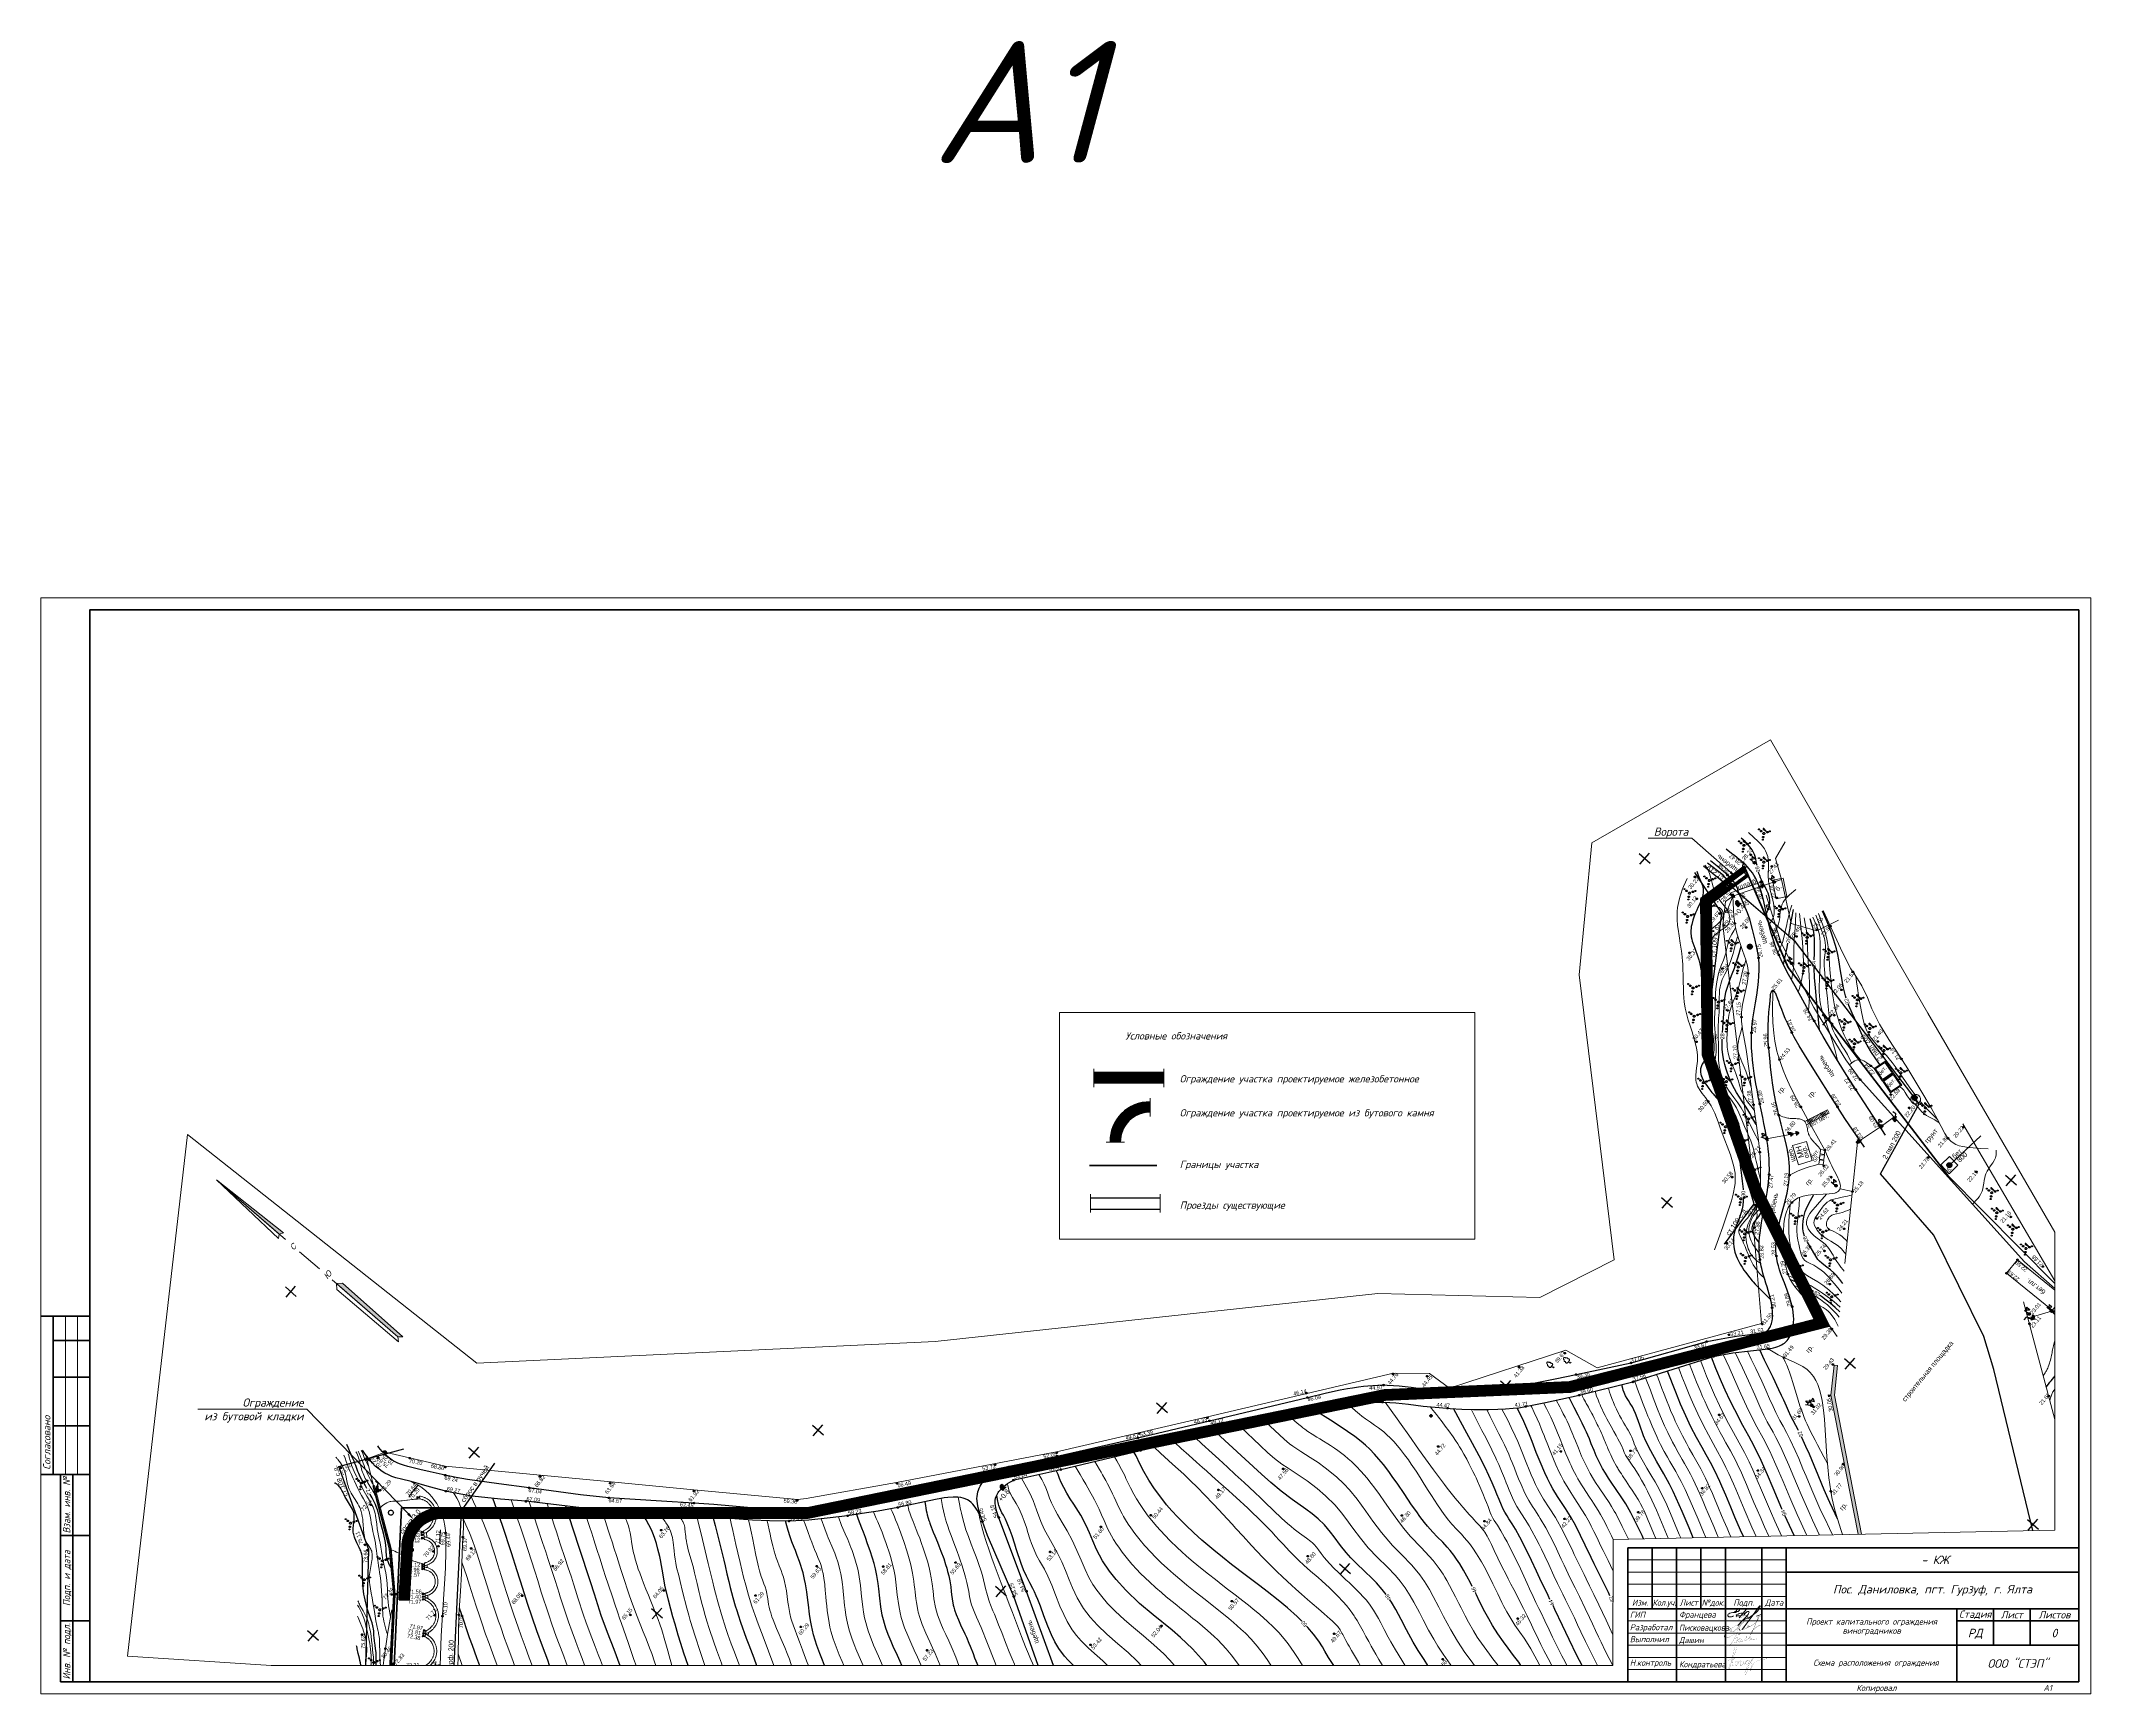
# Paper-space layout 'Cхема' of a CAD drawing. Header units: millimetres. Extents: x 0 to 841, y 0 to 678.
# The model-space entities are those that its viewports show. They can reach past a viewport. Long polylines and large blocks are cut down to what shows.
import ezdxf
from ezdxf import colors
from ezdxf.entities.mleader import LeaderData, LeaderLine
from ezdxf.enums import TextEntityAlignment as Align
from ezdxf.math import Vec2, Vec3

# ---------------------------------------------------------------- set-up
doc = ezdxf.new("R2010")
doc.units = ezdxf.units.MM
for name, pattern in [('g5_01_5x1_5', [1.5, 0.75, -0.75]), ('g5_01x1', [1, 0.5, -0.5]), ('g5_05x2', [3.5, 2.5, -1]), ('g5_366', [0.85, 0.1, -0.75])]:
    doc.linetypes.add(name, pattern=pattern)
doc.layers.get('0').update_dxf_attribs({"lineweight": 5})
doc.layers.get('Defpoints').update_dxf_attribs({"color": 253})
for name, color, linetype in [('!!!_ Размеры', 7, 'Continuous'), ('02_сетка', 253, 'Continuous'), ('03_Здания и строения', 253, 'Continuous'), ('05_Элементы зданий', 253, 'Continuous'), ('06_Инженерно-технические сооружения', 253, 'Continuous'), ('07_Объекты электропередачи', 253, 'Continuous'), ('10_Границы покрытий и угодий', 253, 'Continuous'), ('12_Рельеф', 253, 'Continuous'), ('13_Растительность', 253, 'Continuous'), ('14_Ограждения', 253, 'Continuous'), ('18_Зарамочное оформление', 253, 'Continuous'), ('19_Горизонтали', 253, 'Continuous'), ('30_Канализация', 253, 'Continuous'), ('33_Газопровод', 253, 'Continuous'), ('44_Крышки колодцев', 253, 'Continuous'), ('61_Отметки высоты поверхности', 253, 'Continuous'), ('65_Границы', 253, 'Continuous')]:
    doc.layers.add(name, color=color, linetype=linetype)
for name, color, linetype, lineweight in [('!!Fence', 1, 'Continuous', 30), ('#Dimensions', 7, 'Continuous', 9), ('#Рамка', 7, 'Continuous', 50), ('#Штриховка', 251, 'Continuous', 5), ('k_ Рамка', 253, 'Continuous', 30)]:
    doc.layers.add(name, color=color, linetype=linetype, lineweight=lineweight)
doc.layers.add('NoPrint', color=253, linetype='Continuous', plot=False)
doc.styles.add('LIKE14', font='p131.shx')
doc.styles.add('LIKE17', font='d431.shx')
doc.styles.add('LIKE32', font='peteri.shx')
doc.styles.add('LIKE36', font='pragmai.shx')
doc.styles.add('Line_GUGK', font='')
doc.styles.add('STEP PR', font='isocpeui.ttf')
doc.styles.get('Line_GUGK').set_extended_font_data('Bm431', italic=True)
doc.linetypes.add('g5_084a', pattern='A,0.001,[18,GUGK_2005.shx,S=2.5,R=180,X=0,Y=0],0.5,[18,GUGK_2005.shx,S=6,R=180,X=0,Y=0],0.5', length=1.001)
doc.linetypes.add('g5_085a', pattern='A,0.001,[19,GUGK_2005.shx,S=1,R=180,X=0,Y=0],0.5,[18,GUGK_2005.shx,S=6,R=180,X=0,Y=0],0.5', length=1.001)
doc.linetypes.add('g5_121_g', pattern='A,4,-0.4,["Г",Line_GUGK,S=1,R=0,X=0,Y=-0.5],-1.2,12', length=17.6)
doc.linetypes.add('g5_121_kb', pattern='A,4,-0.4,["Кб",Line_GUGK,S=1,R=0,X=0,Y=-0.5],-2.2,12', length=18.6)
doc.linetypes.add('g5_122_d', pattern='A,1,-1,1.5,-0.4,["Др",Line_GUGK,S=1,R=0,X=0,Y=-0.5],-2.4,1.5,-1,4,-1,4,-1,3', length=21.8)
doc.linetypes.add('g5_122_kl', pattern='A,1,-1,1.5,-0.4,["Кл",Line_GUGK,S=1,R=0,X=0,Y=-0.5],-2.4,1.5,-1,4,-1,4,-1,3', length=21.8)
doc.linetypes.add('g5_122_kn', pattern='A,1,-1,1.5,-0.4,["Кн",Line_GUGK,S=1,R=0,X=0,Y=-0.5],-2.4,1.5,-1,4,-1,4,-1,3', length=21.8)
doc.linetypes.add('g5_280_1', pattern='A,0.001,[21,GUGK_2005.shx,S=1,R=180,X=0,Y=0],2', length=2.001)
doc.linetypes.add('g5_332', pattern='A,0.001,[18,GUGK_2005.shx,S=10,R=180,X=0,Y=0],0.5', length=0.501)
doc.linetypes.add('g5_474_1a', pattern='A,1,-0.25,[28,GUGK_2005.shx,S=1,R=0,X=0,Y=0],-0.25,1', length=2.5)
doc.linetypes.add('g5_474_3a', pattern='A,1.5,-0.5,0.5,-0.2,[28,GUGK_2005.shx,S=0.8,R=0,X=0,Y=0],-0.2,0.5,-0.5', length=3.9)
doc.linetypes.add('g5_476_2b', pattern='A,2.75,-0.25,[27,GUGK_2005.shx,S=1,R=0,X=0,Y=0],-0.25,2.75', length=6)

# ---------------------------------------------------------------- blocks, each defined once
blk = doc.blocks.new('ЭлПодпись_ Кондратьева')
at = {"lineweight": 5, "const_width": 0.05}
for points in [[(-0.85, -0.3), (-0.95, -0.44), (-1.04, -0.54), (-1.17, -0.59), (-1.25, -0.56), (-1.25, -0.5), (-1.24, -0.42), (-1.22, -0.35), (-1.19, -0.26), (-1.13, -0.13), (-1.1, -0.03), (-1.05, 0.07), (-1.02, 0.16), (-0.97, 0.25), (-0.92, 0.37), (-0.85, 0.48), (-0.71, 0.72), (-0.58, 0.94), (-0.47, 1.17), (-0.4, 1.31), (-0.26, 1.53), (-0.21, 1.64), (-0.06, 1.85), (0.12, 2.13), (0.39, 2.5), (0.53, 2.7), (0.61, 2.79), (0.75, 2.95), (0.99, 3.25), (1.15, 3.42)], [(-0.78, 3.02), (-0.64, 3.11), (-0.46, 3.21), (-0.26, 3.32), (-0.04, 3.44), (0.19, 3.58), (0.42, 3.73), (0.65, 3.89), (0.87, 4.05), (1.08, 4.23), (1.27, 4.41), (1.44, 4.6), (1.6, 4.78), (1.75, 4.96), (1.88, 5.14), (2, 5.31), (2.1, 5.46), (2.2, 5.6), (2.28, 5.73), (2.36, 5.84), (2.42, 5.95), (2.48, 6.04), (2.53, 6.13), (2.58, 6.22), (2.62, 6.29), (2.66, 6.37), (2.69, 6.44), (2.72, 6.52), (2.75, 6.59), (2.78, 6.66), (2.8, 6.74), (2.83, 6.81), (2.86, 6.89), (2.88, 6.97), (2.91, 7.05), (2.94, 7.13), (2.96, 7.22), (2.99, 7.3), (3.02, 7.39), (3.04, 7.48), (3.07, 7.57), (3.09, 7.66), (3.11, 7.74), (3.13, 7.83), (3.15, 7.91), (3.15, 7.98), (3.15, 8.06), (3.14, 8.12), (3.13, 8.18), (3.1, 8.23), (3.06, 8.27), (3.01, 8.3), (2.95, 8.31), (2.9, 8.32), (2.83, 8.31), (2.77, 8.28), (2.71, 8.24), (2.65, 8.18), (2.59, 8.11), (2.53, 8.03), (2.47, 7.93), (2.42, 7.83), (2.36, 7.73), (2.31, 7.62), (2.27, 7.52), (2.22, 7.42), (2.18, 7.32), (2.13, 7.22), (2.09, 7.12), (2.05, 7.02), (2.01, 6.92), (1.96, 6.81), (1.92, 6.69), (1.87, 6.56), (1.82, 6.43), (1.77, 6.29), (1.71, 6.14), (1.66, 5.98), (1.6, 5.81), (1.53, 5.63), (1.46, 5.44), (1.39, 5.24), (1.32, 5.03), (1.24, 4.82), (1.16, 4.61), (1.09, 4.4), (1.01, 4.18), (0.93, 3.97), (0.86, 3.77), (0.78, 3.58), (0.71, 3.39), (0.65, 3.2), (0.58, 3.03), (0.52, 2.85), (0.46, 2.68), (0.39, 2.51), (0.33, 2.34), (0.27, 2.17), (0.21, 2), (0.15, 1.83), (0.09, 1.66), (0.04, 1.5), (-0.02, 1.35), (-0.07, 1.21), (-0.12, 1.08), (-0.17, 0.96), (-0.21, 0.86), (-0.26, 0.76), (-0.3, 0.68), (-0.34, 0.6), (-0.38, 0.52), (-0.42, 0.46), (-0.45, 0.39), (-0.48, 0.33), (-0.52, 0.27), (-0.54, 0.21), (-0.58, 0.14), (-0.63, 0.07), (-0.85, -0.3)], [(0.79, 2.44), (0.7, 2.18), (0.65, 1.95), (0.61, 1.77), (0.59, 1.61), (0.59, 1.48), (0.61, 1.37), (0.63, 1.28), (0.66, 1.2), (0.69, 1.13), (0.72, 1.07), (0.75, 1.02), (0.79, 0.97), (0.83, 0.93), (0.87, 0.9), (0.91, 0.87), (0.95, 0.84), (0.99, 0.81), (1.02, 0.78), (1.06, 0.76), (1.1, 0.74), (1.14, 0.72), (1.18, 0.7), (1.22, 0.69), (1.26, 0.67), (1.3, 0.66), (1.34, 0.65), (1.38, 0.64), (1.42, 0.63), (1.46, 0.63), (1.51, 0.62), (1.55, 0.62), (1.59, 0.61), (1.64, 0.61), (1.69, 0.61), (1.73, 0.61), (1.78, 0.61), (1.83, 0.61), (1.87, 0.62), (1.92, 0.62), (1.97, 0.63), (2.02, 0.65), (2.07, 0.66), (2.13, 0.69), (2.18, 0.71), (2.24, 0.74), (2.29, 0.78), (2.36, 0.83), (2.42, 0.88), (2.49, 0.94), (2.56, 1.01), (2.64, 1.1), (2.72, 1.22), (2.81, 1.36), (2.9, 1.54), (3, 1.76), (3.1, 2.03)], [(1.15, 3.42), (1.2, 3.47), (1.25, 3.52), (1.29, 3.57), (1.34, 3.61), (1.4, 3.66), (1.45, 3.7), (1.51, 3.74), (1.57, 3.78), (1.63, 3.82), (1.7, 3.85), (1.77, 3.88), (1.85, 3.91), (1.94, 3.94), (2.03, 3.96), (2.12, 3.97), (2.22, 3.98), (2.32, 3.99), (2.42, 4), (2.51, 4), (2.6, 4), (2.68, 4), (2.74, 4), (2.79, 3.99), (2.82, 3.99), (2.84, 3.98), (2.83, 3.98), (2.8, 3.97), (2.75, 3.97), (2.62, 3.95), (2.54, 3.94), (2.45, 3.93), (2.35, 3.92), (2.26, 3.91), (2.16, 3.89), (2.07, 3.87), (1.99, 3.84), (1.91, 3.81), (1.84, 3.78), (1.77, 3.75), (1.71, 3.71), (1.65, 3.67), (1.6, 3.62), (1.55, 3.58), (1.5, 3.53), (1.45, 3.48), (1.4, 3.43), (1.35, 3.38), (1.3, 3.32), (1.25, 3.26), (1.21, 3.2), (1.16, 3.14), (1.12, 3.08), (1.08, 3.02), (1.04, 2.96), (1.01, 2.9), (0.97, 2.83), (0.94, 2.77), (0.91, 2.7), (0.88, 2.64), (0.85, 2.57), (0.79, 2.44)], [(3.1, 2.03), (3.13, 2.05), (3.14, 2.09), (3.15, 2.14), (3.15, 2.19), (3.15, 2.25), (3.13, 2.31), (3.1, 2.36), (3.07, 2.41), (3.03, 2.45), (2.97, 2.48), (2.91, 2.51), (2.85, 2.52), (2.78, 2.53), (2.71, 2.53), (2.64, 2.53), (2.58, 2.51), (2.51, 2.49), (2.45, 2.46), (2.39, 2.43), (2.33, 2.39), (2.28, 2.35), (2.23, 2.3), (2.19, 2.24), (2.14, 2.18), (2.1, 2.12), (2.07, 2.05), (2.03, 1.98), (2.01, 1.9), (1.98, 1.82), (1.96, 1.75), (1.94, 1.67), (1.92, 1.59), (1.91, 1.5), (1.91, 1.42), (1.91, 1.35), (1.91, 1.27), (1.93, 1.2), (1.95, 1.13), (1.98, 1.07), (2.02, 1.01), (2.07, 0.96), (2.13, 0.92), (2.19, 0.89), (2.27, 0.87), (2.35, 0.86), (2.43, 0.86), (2.52, 0.88), (2.61, 0.91), (2.71, 0.97), (2.8, 1.03), (2.89, 1.11), (2.98, 1.2), (3.06, 1.3), (3.13, 1.4), (3.19, 1.51), (3.23, 1.62), (3.26, 1.73), (3.27, 1.84), (3.28, 1.94), (3.27, 2.04), (3.26, 2.12), (3.24, 2.19), (3.22, 2.24), (3.2, 2.28), (3.19, 2.3), (3.17, 2.29), (3.17, 2.28), (3.17, 2.26), (3.19, 2.23), (3.22, 2.21), (3.26, 2.19), (3.32, 2.18), (3.4, 2.18), (3.5, 2.2), (3.61, 2.22), (3.72, 2.25), (3.84, 2.29), (3.95, 2.32), (4.06, 2.35), (4.15, 2.38), (4.24, 2.4), (4.3, 2.41), (4.36, 2.42), (4.39, 2.41), (4.42, 2.38), (4.43, 2.35), (4.43, 2.29), (4.41, 2.22), (4.38, 2.14), (4.34, 2.03), (4.3, 1.91), (4.24, 1.79), (4.18, 1.65), (4.12, 1.51), (4.06, 1.37), (4, 1.23), (3.94, 1.09), (3.89, 0.96), (3.85, 0.84), (3.82, 0.72), (3.79, 0.63), (3.79, 0.54), (3.8, 0.48), (3.82, 0.43), (3.87, 0.41), (3.93, 0.41), (4.01, 0.42), (4.1, 0.46), (4.19, 0.5), (4.29, 0.55), (4.39, 0.62), (4.49, 0.68), (4.59, 0.75), (4.67, 0.83), (4.76, 0.9), (4.84, 0.98), (4.92, 1.07), (4.99, 1.15), (5.06, 1.24), (5.12, 1.34), (5.18, 1.44), (5.24, 1.54), (5.3, 1.64), (5.35, 1.74), (5.39, 1.83), (5.43, 1.92), (5.47, 2), (5.5, 2.07), (5.53, 2.13), (5.55, 2.17), (5.56, 2.21), (5.57, 2.22), (5.57, 2.22), (5.56, 2.21), (5.55, 2.18), (5.53, 2.13), (5.5, 2.07), (5.46, 1.98), (5.42, 1.89), (5.38, 1.79), (5.33, 1.68), (5.28, 1.57), (5.23, 1.46), (5.18, 1.35), (5.13, 1.24), (5.09, 1.14), (5.06, 1.05), (5.03, 0.97), (5.01, 0.89), (5, 0.82), (5, 0.75), (5.02, 0.7), (5.06, 0.65), (5.11, 0.62), (5.17, 0.6), (5.24, 0.59), (5.32, 0.6), (5.41, 0.63), (5.51, 0.68), (5.61, 0.76), (5.71, 0.87), (5.81, 0.99), (5.92, 1.13), (6.03, 1.27), (6.15, 1.42), (6.28, 1.57), (6.41, 1.7), (6.54, 1.82), (6.69, 1.92), (6.83, 2), (6.97, 2.06), (7.1, 2.11), (7.21, 2.14), (7.3, 2.17), (7.35, 2.19), (7.36, 2.2), (7.33, 2.21), (7.26, 2.22), (7.16, 2.22), (7.04, 2.21), (6.9, 2.18), (6.75, 2.15), (6.61, 2.09), (6.48, 2.02), (6.36, 1.93), (6.26, 1.81), (6.17, 1.69), (6.1, 1.56), (6.04, 1.42), (6, 1.28), (5.97, 1.15), (5.95, 1.03), (5.95, 0.93), (5.96, 0.83), (5.98, 0.76), (6.02, 0.69), (6.07, 0.65), (6.14, 0.61), (6.22, 0.59), (6.32, 0.59), (6.43, 0.6), (6.56, 0.63), (6.69, 0.67), (6.82, 0.72), (6.96, 0.79), (7.08, 0.86), (7.2, 0.94), (7.3, 1.03), (7.38, 1.13), (7.44, 1.23), (7.49, 1.33), (7.53, 1.44), (7.56, 1.54), (7.58, 1.64), (7.6, 1.73), (7.62, 1.81), (7.64, 1.89), (7.67, 1.95), (7.69, 2), (7.71, 2.04), (7.73, 2.06), (7.75, 2.07), (7.76, 2.06), (7.76, 2.04), (7.75, 2), (7.74, 1.95), (7.72, 1.87), (7.69, 1.78), (7.65, 1.67), (7.61, 1.54), (7.56, 1.39), (7.51, 1.22), (7.46, 1.03), (7.4, 0.81), (7.33, 0.59), (7.26, 0.34), (7.19, 0.08), (7.11, -0.19), (7.02, -0.47), (6.92, -0.76), (6.81, -1.05), (6.7, -1.35), (6.58, -1.64), (6.46, -1.93), (6.33, -2.2), (6.2, -2.46), (6.07, -2.7), (5.93, -2.92), (5.8, -3.11), (5.67, -3.26), (5.55, -3.38), (5.44, -3.47), (5.34, -3.51), (5.26, -3.51), (5.21, -3.47), (5.18, -3.38), (5.18, -3.24), (5.21, -3.06), (5.27, -2.85), (5.34, -2.6), (5.44, -2.34), (5.56, -2.06), (5.69, -1.78), (5.84, -1.5), (6, -1.23), (6.16, -0.97), (6.34, -0.72), (6.53, -0.48), (6.72, -0.25), (6.91, -0.02), (7.11, 0.19), (7.31, 0.4), (7.51, 0.59), (7.71, 0.78), (7.9, 0.97), (8.09, 1.15), (8.28, 1.32), (8.46, 1.49), (8.63, 1.67), (8.79, 1.84), (8.94, 2.01), (9.08, 2.19), (9.2, 2.36), (9.32, 2.53), (9.42, 2.7), (9.51, 2.86), (9.59, 3.02), (9.65, 3.18), (9.71, 3.32), (9.74, 3.45), (9.76, 3.56), (9.76, 3.63), (9.73, 3.66), (9.68, 3.65), (9.59, 3.57), (9.47, 3.42), (9.32, 3.21), (9.14, 2.94), (8.95, 2.63), (8.75, 2.3), (8.56, 1.98), (8.4, 1.68), (8.26, 1.42), (8.16, 1.22), (8.11, 1.1), (8.11, 1.04), (8.14, 1.03), (8.2, 1.06), (8.27, 1.11), (8.34, 1.15), (8.42, 1.19), (8.48, 1.2), (8.52, 1.17), (8.53, 1.09), (8.53, 0.98), (8.52, 0.83), (8.48, 0.64), (8.43, 0.41), (8.37, 0.16), (8.29, -0.13), (8.21, -0.45), (8.12, -0.78), (8.02, -1.12), (7.93, -1.44), (7.85, -1.74), (7.77, -2.01), (7.71, -2.22), (7.67, -2.37), (7.64, -2.44), (7.64, -2.45), (7.66, -2.4), (7.7, -2.3), (7.75, -2.16), (7.81, -2), (7.88, -1.81), (7.97, -1.63), (8.06, -1.44), (8.16, -1.25), (8.26, -1.07), (8.37, -0.89), (8.47, -0.71), (8.58, -0.54), (8.69, -0.36), (8.8, -0.19), (8.9, -0.01), (9, 0.16), (9.1, 0.32), (9.2, 0.47), (9.31, 0.62), (9.41, 0.75), (9.53, 0.86), (9.65, 0.96)], [(10.68, 1.41), (10.93, 1.54), (11.14, 1.63), (11.33, 1.69), (11.49, 1.74), (11.63, 1.76), (11.75, 1.78), (11.88, 1.79), (12, 1.8), (12.14, 1.82), (12.3, 1.85), (12.54, 1.87), (12.86, 1.9), (13.29, 1.92), (13.87, 1.95), (14.62, 1.96), (15.57, 1.97)]]:
    blk.add_lwpolyline(points, dxfattribs=at)
blk = doc.blocks.new('ЭлПодп_ Писковацкова')
at = {"ltscale": 100}
h = blk.add_hatch(color=256, dxfattribs=at)
h.paths.add_polyline_path([(-0.32, -2.25, -0.120674), (1.18, -0.19, -0.003894), (1.52, 0.04, 0.005406), (1.05, -0.28, 0.120674), (-0.46, -2.34, 0.618253), (0.21, -3.26, 0.144344), (2.27, -2.61, 0.018148), (3.43, -1.89, -0.016031), (2.41, -2.52, -0.144344), (0.35, -3.17, -0.618253)])
h.paths.add_polyline_path([(8.88, 5.93, 0.13127), (8.02, 5.92, 0.001442), (7.99, 5.9, -0.037089), (8.75, 5.84, -0.412279), (9.18, 5.14, -0.047626), (8.73, 4.11, 0.13439), (9.32, 5.23, 0.412279)])
h = blk.add_hatch(color=256, dxfattribs=at)
edge = h.paths.add_edge_path()
edge.add_arc((5.78, -0.18), 0.156, 186.9947, 274.74151, ccw=False)
edge.add_arc((6.88, -0.17), 1.26, 158.15853, 181.41066, ccw=False)
edge.add_arc((5.97, 0.13), 0.314, 114.06069, 146.85855, ccw=False)
edge.add_arc((5.87, 0.35), 0.0718, -44.27348, 112.4585, ccw=False)
edge.add_arc((-94.96, 64.37), 119.52, 327.44185, 327.57972, ccw=False)
edge.add_arc((6.26, -0.24), 0.574, 148.71178, 176.4657)
edge.add_arc((5.92, -0.2), 0.229, 180.69086, 221.26838)
edge.add_arc((5.74, -0.29), 0.0681, 273.05442, 313.63194)
blk.add_hatch(color=256, dxfattribs=at).paths.add_polyline_path([(7.71, 0.77, -0.13099), (7.52, 0.73, -0.457938), (7.46, 0.79, -0.035865), (7.5, 0.94, 0.073282), (7.41, 0.77, 0.062982), (7.34, 0.54)])
for points, const_width in [([(2.32, 0.54, 0.014412), (1.05, -0.28, 0.120674), (-0.46, -2.34, 0.618253), (0.21, -3.26, 0.144344), (2.27, -2.61, 0.032048), (4.29, -1.29)], 0.05), ([(5.21, 2.93, -0.233334), (5.38, 3.9, -0.174568), (8.02, 5.92, -0.13127), (8.88, 5.93, -0.412279), (9.32, 5.23, -0.174651), (8.46, 3.86, -0.08251), (6.76, 2.73, 0.060149), (1.18, -0.19, 0.120674), (-0.32, -2.25, 0.618253), (0.35, -3.17, 0.144344), (2.41, -2.52, 0.032048), (4.42, -1.2)], 0.05), ([(8.28, 4.56, 0.116613), (8.02, 4.75, 0.235202), (7.65, 4.68, 0.049514), (6.65, 3.28, -0.043476), (5.36, 1.2, -0.055055), (3.68, -0.43, -0.20167), (2.53, -0.72, -0.170845), (1.85, -0.3, -0.173578), (1.89, 0.33, -0.32678), (2.21, 0.55, -0.331888), (2.47, 0.41, -0.059302), (2.44, -0.15, 0.621611), (2.58, -0.18), (2.67, -0.09)], 0.1), ([(4.88, -0.47, -0.057291), (5.86, 1.22, 0.008489), (8.28, 4.56)], 0.1), ([(9.86, 1.61, -0.098957), (9.54, 1.18, -0.095894), (9.22, 1.04, -0.516977), (9.09, 1.18, -0.051005), (9.18, 1.49, -0.095958), (9.33, 1.72, -0.627395), (9.52, 1.67, -0.126867), (9.45, 1.42, -0.026848), (9.04, 0.99, -0.12797), (7.56, 0.29, -0.408838), (7.33, 0.46, -0.085013), (7.41, 0.77, -0.174263), (7.68, 1.11, -0.429276), (7.84, 0.98, -0.125956), (7.71, 0.77), (7.23, 0.47, -0.049685), (5.79, -0.34, -0.402742), (5.62, -0.2, -0.101806), (5.71, 0.3, -0.144093), (5.85, 0.42, -0.815086), (5.92, 0.3, -0.000602), (5.77, 0.06, 0.121695), (5.69, -0.21, 0.209904), (5.76, -0.37)], 0.1), ([(7.99, 5.9, -0.037089), (8.75, 5.84, -0.412279), (9.18, 5.14, -0.047626), (8.73, 4.11, -0.047626)], 0.05), ([(14.41, 2.03, 0.05803), (12.59, 0.97, 0.073128), (10.68, -0.83, 0.095936), (10.18, -1.81, 0.890388), (10.33, -1.91, 0.077303), (10.97, -0.96, 0.016701), (12.34, 2.28, 0.028782), (13.13, 4.51, -0.052172), (13.59, 5.51, -0.706562), (13.86, 5.39, -0.044295), (13.54, 4.61, -0.055726), (12.44, 3, -0.091431), (9.78, 1.29, -0.530665), (9.68, 1.37, -0.191005), (9.73, 1.53)], 0.1)]:
    blk.add_lwpolyline(points, format="xyb", dxfattribs=dict(at, const_width=const_width))
blk.add_solid([(13.07, 4.31), (12.82, 3.48), (13.1, 4.15), (13.27, 4.13)], dxfattribs=at)
blk = doc.blocks.new('ЭлПодп_ Большакова')
at = {"const_width": 0.05}
for points in [[(5.12, 5.48, -0.036246), (1.8, -0.28, -0.114701), (4.56, 3.12, -0.335137), (5.18, 2.99, -0.174838), (4.3, 0.97, -0.569219), (3.84, 1.1, -0.132581), (6.51, 3, -0.31779), (6.89, 2.84, -0.148184), (5.92, 1.4, -0.449829), (5.4, 1.4, -0.193685), (5.78, 2.63)], [(6.96, 1.99, 0.240539), (6.72, 1.57, 0.67885), (7, 1.5, 0.047623), (8.8, 3.3, 0.477245), (8.69, 3.72, 0.098829), (7.95, 2.04, 0.574418), (8.28, 1.85, 0.049964), (10.23, 3.33, 1.208797), (9.97, 3.5, 0.113838), (9.38, 2.17, 0.60443), (9.76, 2.07, 0.055054), (10.77, 2.91, 0.108555), (10.59, 2.24, 0.175998), (11.28, 2.42, -0.218146), (12.13, 2.42, 0.234828), (13.14, 2.81)]]:
    blk.add_lwpolyline(points, format="xyb", dxfattribs=at)
blk.add_lwpolyline([(5.3, 4.24, 0.2, 0.05, -0.154207), (7.29, 4.98, 0.05, 0.05, 0)], format="xyseb")
blk = doc.blocks.new('ЭлПодп_ Францева')
at = {"lineweight": 15}
for points in [[(3.29, 2.05), (2.94, 1.75), (2.47, 1.64), (1.89, 1.63), (1.46, 1.69), (1.04, 2.02), (1.01, 2.45), (1.17, 2.73), (1.42, 2.91), (1.89, 3.13), (2.44, 3.27), (3.05, 3.44), (3.81, 3.47), (4.25, 3.48), (4.37, 3.49), (4.23, 3.85), (4.45, 4.17), (4.82, 4.59), (5.32, 4.83), (5.72, 4.9), (6, 4.65), (5.86, 4.34), (5.21, 3.89), (4.69, 3.77), (4.23, 3.85), (3.78, 3.86)], [(8.14, 3.05), (7.93, 3.19), (7.59, 3.19), (7.09, 3.19), (6.78, 3.19), (6.3, 3.1), (5.73, 2.95), (5.25, 2.77), (4.58, 2.52), (4.43, 2.32), (4.58, 2.21), (4.75, 2.08), (5.35, 2.08), (5.7, 2.09), (6.26, 2.09), (6.93, 2.28), (7.67, 2.49), (8.03, 2.87), (8.24, 3.33), (8.49, 3.49), (8.74, 3.65), (9.02, 3.84), (9.31, 3.86), (9.63, 3.87), (9.74, 3.58), (9.67, 3.23), (9.52, 2.97), (9.36, 2.67), (9.23, 2.43), (8.66, 1.82), (6.9, -0.04), (5.1, -1.95), (6.93, 0), (8.33, 0.78), (9.32, 1.33), (9.23, 1.28), (9.38, 1.01), (12.67, 3.37), (13.22, 3.99), (14.04, 5.17), (14.3, 5.76), (14.29, 6.1), (14.1, 6.1), (13.29, 5.2), (11.34, 2.42), (6.83, -3.51)], [(4.44, 1.78), (4.61, 1.64)], [(8.67, 4.59), (8.66, 4.77), (5.73, 1.23)], [(12.73, 1.86), (15.06, 2.73)], [(14.23, 1.72), (14.34, 1.72)]]:
    blk.add_lwpolyline(points, dxfattribs=at)
blk = doc.blocks.new('BL_333')
at = {"color": 0}
for p, q in [((-3, 0), (3, 0)), ((0, -3), (0, 3))]:
    blk.add_line(p, q, dxfattribs=at)
blk = doc.blocks.new('g5_107_1a')
h = blk.add_hatch(color=0)
edge = h.paths.add_edge_path()
edge.add_arc((0, 0), 0.25, 0, 360)
at = {"color": 0}
blk.add_circle((0, 0), 0.25, dxfattribs=at)
blk = doc.blocks.new('g5_475_5c')
h = blk.add_hatch(color=0)
edge = h.paths.add_edge_path()
edge.add_arc((0, 0), 0.25, 0, 360)
at = {"color": 0}
blk.add_lwpolyline([(0.25, -0.45), (0.25, 0.45)], dxfattribs=at)
blk.add_circle((0, 0), 0.25, dxfattribs=at)
blk = doc.blocks.new('g5_346')
blk.add_hatch(color=0).paths.add_polyline_path([(-0.38, 0), (-0.37, 0.1), (-0.36, 0.21), (-0.35, 0.3), (-0.34, 0.39), (-0.33, 0.47), (-0.31, 0.54), (-0.3, 0.6), (-0.28, 0.65), (-0.25, 0.71), (-0.22, 0.76), (-0.19, 0.82), (-0.14, 0.87), (-0.1, 0.91), (-0.06, 0.94), (-0.01, 0.97), (0.04, 0.99), (0.09, 1.01), (0.15, 1.03), (0.22, 1.04), (0.27, 1.05), (0.31, 1.05), (0.37, 1.04), (0.41, 1.03), (0.44, 1.01), (0.47, 0.99), (0.48, 0.97), (0.49, 0.94), (0.5, 0.9), (0.5, 0.87), (0.49, 0.83), (0.48, 0.77), (0.47, 0.71), (0.45, 0.65), (0.43, 0.6), (0.42, 0.55), (0.4, 0.49), (0.37, 0.42), (0.36, 0.36), (0.34, 0.32), (0.33, 0.27), (0.32, 0.22), (0.32, 0.19), (0.31, 0.15), (0.31, 0.12), (0.31, 0.09), (0.32, 0.07), (0.33, 0.05), (0.34, 0.03), (0.35, 0.02), (0.37, 0), (0.38, 0)])
at = {"color": 0}
for points in [[(-0.38, 0), (-0.37, 0.1), (-0.36, 0.21), (-0.35, 0.3), (-0.34, 0.39), (-0.33, 0.47), (-0.31, 0.54), (-0.3, 0.6), (-0.28, 0.65), (-0.25, 0.71), (-0.22, 0.76), (-0.19, 0.82), (-0.14, 0.87), (-0.1, 0.91), (-0.06, 0.94), (-0.01, 0.97), (0.04, 0.99), (0.09, 1.01), (0.15, 1.03), (0.22, 1.04), (0.27, 1.05), (0.31, 1.05), (0.37, 1.04), (0.41, 1.03), (0.44, 1.01), (0.47, 0.99), (0.48, 0.97), (0.49, 0.94), (0.5, 0.9), (0.5, 0.87), (0.49, 0.83), (0.48, 0.77), (0.47, 0.71), (0.45, 0.65), (0.43, 0.6), (0.42, 0.55), (0.4, 0.49), (0.37, 0.42), (0.36, 0.36), (0.34, 0.32), (0.33, 0.27), (0.32, 0.22), (0.32, 0.19), (0.31, 0.15), (0.31, 0.12), (0.31, 0.09), (0.32, 0.07), (0.33, 0.05), (0.34, 0.03), (0.35, 0.02), (0.37, 0), (0.38, 0)], [(-0.38, 0), (0.38, 0)], [(0.38, 0), (0.62, 0)]]:
    blk.add_lwpolyline(points, dxfattribs=at)
blk = doc.blocks.new('g5_330')
blk.add_hatch(color=0).paths.add_polyline_path([(-0.15, 0, 1), (0.15, 0, 1)])
at = {"color": 0}
blk.add_circle((0, 0), 0.15, dxfattribs=at)
blk = doc.blocks.new('g5_117')
h = blk.add_hatch(color=255)
h.paths.add_polyline_path([(-0.3, 0.35), (0.35, -0.3, 0.177899), (0.46, 0, 0.639215)])
h.paths.add_polyline_path([(-0.35, 0.3, 0.177899), (-0.46, 0, 0.639215), (0.3, -0.35)])
at = {"color": 0}
blk.add_lwpolyline([(0.35, -0.35), (-0.35, 0.35)], dxfattribs=at)
blk.add_circle((0, 0), 0.5, dxfattribs=at)
blk = doc.blocks.new('g5_395_2')
h = blk.add_hatch(color=0)
h.paths.add_polyline_path([(-0.8, -0.37, 1), (-0.5, -0.37, 1)])
h.paths.add_polyline_path([(-1.03, -0.65, 1), (-1.23, -0.65, 1)])
h.paths.add_polyline_path([(0.8, -0.37, 1), (0.5, -0.37, 1)])
h.paths.add_polyline_path([(1.03, -0.65, 1), (1.23, -0.65, 1)])
h.paths.add_polyline_path([(0.15, 0.75, 1), (-0.15, 0.75, 1)])
h.paths.add_polyline_path([(0.1, 1.3, 1), (-0.1, 1.3, 1)])
at = {"color": 0}
for centre, radius in [((0, 0), 0.2), ((0, 0.75), 0.15), ((0, 1.3), 0.1), ((-1.13, -0.65), 0.1), ((-0.65, -0.37), 0.15), ((0.65, -0.37), 0.15), ((1.13, -0.65), 0.1)]:
    blk.add_circle(centre, radius, dxfattribs=at)
blk = doc.blocks.new('g5_111_3b')
h = blk.add_hatch(color=0)
edge = h.paths.add_edge_path()
edge.add_arc((0, 0), 0.25, 0, 360)
at = {"color": 0}
for points in [[(0, 1.25), (0, 0.25)], [(0.25, 0.875), (0, 0.875)], [(0.75, 1.25), (0.25, 0.875), (0.75, 0.5)], [(0.75, 1.25), (0.75, 0.5)]]:
    blk.add_lwpolyline(points, dxfattribs=at)
blk.add_circle((0, 0), 0.25, dxfattribs=at)
blk = doc.blocks.new('g5_111_1b')
h = blk.add_hatch(color=0)
edge = h.paths.add_edge_path()
edge.add_arc((0, 0), 0.25, 0, 360)
at = {"color": 0}
for points in [[(0, 1.25), (0, 0.25)], [(0.38, 0.88), (0, 0.88)]]:
    blk.add_lwpolyline(points, dxfattribs=at)
blk.add_lwpolyline([(0.75, 0.5), (0.7, 0.5), (0.65, 0.51), (0.6, 0.53), (0.56, 0.55), (0.51, 0.58), (0.48, 0.62), (0.44, 0.66), (0.42, 0.7), (0.4, 0.75), (0.38, 0.8), (0.38, 0.85), (0.38, 0.88), (0.38, 0.9), (0.38, 0.95), (0.4, 1), (0.42, 1.05), (0.44, 1.09), (0.48, 1.13), (0.51, 1.17), (0.56, 1.2), (0.6, 1.22), (0.65, 1.24), (0.7, 1.25), (0.75, 1.25)], close=True, dxfattribs=at)
blk.add_circle((0, 0), 0.25, dxfattribs=at)
blk = doc.blocks.new('g5_121_7c')
h = blk.add_hatch(color=0)
edge = h.paths.add_edge_path()
edge.add_arc((0, 0), 0.3, 0, 360)
at = {"color": 0}
blk.add_circle((0, 0), 0.3, dxfattribs=at)
blk = doc.blocks.new('g5_140_2')
at = {"color": 0, "lineweight": 20}
blk.add_lwpolyline([(-0.5, -0.3), (0.5, -0.3), (0.5, 0.3), (-0.5, 0.3)], close=True, dxfattribs=at)
at = {"color": 0}
for centre in [(-0.25, 0), (0.25, 0)]:
    blk.add_circle(centre, 0.0625, dxfattribs=at)
blk = doc.blocks.new('g5_113c')
blk.add_hatch(color=255).paths.add_polyline_path([(-0.33, 0.03), (0.33, 0.03), (0.33, 0.47), (-0.33, 0.47)])
at = {"color": 0}
blk.add_lwpolyline([(-0.38, 0), (0.38, 0), (0.38, 0.5), (-0.38, 0.5)], close=True, dxfattribs=at)
blk = doc.blocks.new('g5_113b')
blk.add_hatch(color=0).paths.add_polyline_path([(0, 0), (0.07, 0.48), (0.29, 0.39)])
at = {"color": 0}
blk.add_lwpolyline([(0.18, 0.44), (0.38, 0.96), (-0.09, 1.5)], dxfattribs=at)
blk.add_lwpolyline([(0, 0), (0.07, 0.48), (0.29, 0.39)], close=True, dxfattribs=at)
blk = doc.blocks.new('g5_396_2')
h = blk.add_hatch(color=0)
h.paths.add_polyline_path([(-0.1, 1.3, 1), (0.1, 1.3, 1)])
h.paths.add_polyline_path([(0.15, 0.75, 1), (-0.15, 0.75, 1)])
h.paths.add_polyline_path([(0.52, -0.39, 1), (0.82, -0.39, 1)])
h.paths.add_polyline_path([(1.23, -0.65, 1), (1.03, -0.65, 1)])
h.paths.add_polyline_path([(-0.8, -0.38, 1), (-0.5, -0.38, 1)])
h.paths.add_polyline_path([(-1.03, -0.65, 1), (-1.23, -0.65, 1)])
h = blk.add_hatch(color=0)
edge = h.paths.add_edge_path()
edge.add_line((0.57, 0.66), (0.67, -0.09))
edge.add_line((0.67, -0.09), (0.77, 0.66))
edge.add_arc((0.67, 0.66), 0.1, 0, 180)
at = {"color": 0}
blk.add_lwpolyline([(0.57, 0.66), (0.67, -0.09), (0.77, 0.66, 1)], format="xyb", close=True, dxfattribs=at)
for centre, radius in [((0, 0), 0.2), ((0, 0.75), 0.15), ((0, 1.3), 0.1), ((-1.13, -0.65), 0.1), ((-0.65, -0.38), 0.15), ((0.67, -0.39), 0.15), ((1.13, -0.65), 0.1)]:
    blk.add_circle(centre, radius, dxfattribs=at)
blk = doc.blocks.new('g5_330a')
blk.add_hatch(color=0).paths.add_polyline_path([(0, 0), (-0.2, 0.5), (0.2, 0.5)])
at = {"color": 0}
blk.add_lwpolyline([(0, 0), (-0.2, 0.5), (0.2, 0.5)], close=True, dxfattribs=at)
blk = doc.blocks.new('g5_388_1')
at = {"color": 0, "lineweight": 20}
blk.add_lwpolyline([(0, 0.5), (0.26, 0.5, 0.798042), (0.36, 0.97, 0.636328), (0.23, 1.41, 0.533064), (0, 1.75, 0.533064), (-0.23, 1.41, 0.636328), (-0.36, 0.97, 0.798042), (-0.26, 0.5)], format="xyb", dxfattribs=at)
for points in [[(0, 0.5), (-0.26, 0.5)], [(0.25, 0), (0, 0), (0, 0.5)]]:
    blk.add_lwpolyline(points, dxfattribs=at)
blk = doc.blocks.new('g5_368')
at = {"color": 0}
blk.add_circle((0, 0), 0.5, dxfattribs=at)
blk = doc.blocks.new('Топо_07.04.17')
at = {"layer": '06_Инженерно-технические сооружения', "linetype": 'Continuous', "lineweight": 20}
blk.add_hatch(color=256, dxfattribs=at).paths.add_polyline_path([(-194983, -9751), (-199279, -9923), (-201774, -8648), (-206621, 22881), (-209324, 28455), (-213075, 74886), (-211730, 80920), (-211047, 80768), (-212369, 74837), (-208637, 28642), (-205991, 23186), (-201269, -8007), (-199101, -9115), (-195015, -8952)])
at = {"layer": '!!!_ Размеры', "lineweight": 0}
blk.add_lwpolyline([(-227012, 178134), (-226828, 177971)], dxfattribs=at)
blk.add_circle((-218498, 184727, -67200), 400, dxfattribs=at)
at = {"layer": '02_сетка', "linetype": 'Continuous'}
for p, q in [((-414620, 231393), (-412399, 233409)), ((-412501, 231290), (-414517, 233511)), ((-451644, 197788), (-449422, 199805)), ((-449525, 197686), (-451541, 199907)), ((-381016, 194369), (-378794, 196385)), ((-378897, 194266), (-380913, 196488)), ((-310388, 190949), (-308166, 192966)), ((-308269, 190847), (-310285, 193068)), ((-239760, 187530), (-237538, 189546)), ((-237641, 187427), (-239657, 189649)), ((-169132, 184110), (-166910, 186127)), ((-167013, 184008), (-169029, 186229)), ((-488667, 164184), (-486446, 166200)), ((-486549, 164082), (-488565, 166303)), ((-418039, 160765), (-415818, 162781)), ((-415921, 160662), (-417937, 162884)), ((-347411, 157345), (-345190, 159361)), ((-345293, 157243), (-347309, 159464)), ((-276784, 153926), (-274562, 155942)), ((-274665, 153823), (-276681, 156045)), ((-206156, 150506), (-203934, 152522)), ((-204037, 150404), (-206053, 152625)), ((-525691, 130580), (-523470, 132596)), ((-523572, 130477), (-525589, 132699)), ((-455063, 127160), (-452842, 129177)), ((-452944, 127058), (-454961, 129279)), ((-384435, 123741), (-382214, 125757)), ((-382316, 123638), (-384333, 125860)), ((-313807, 120321), (-311586, 122338)), ((-311688, 120219), (-313705, 122440)), ((-243179, 116902), (-240958, 118918)), ((-241060, 116799), (-243077, 119021)), ((-172551, 113483), (-170330, 115499)), ((-170433, 113380), (-172449, 115601)), ((-562715, 96976), (-560493, 98992)), ((-560596, 96873), (-562612, 99095)), ((-492087, 93556), (-489865, 95572)), ((-489968, 93454), (-491984, 95675)), ((-421459, 90137), (-419237, 92153)), ((-419340, 90034), (-421356, 92256)), ((-350831, 86717), (-348610, 88733)), ((-348712, 86615), (-350728, 88836)), ((-280203, 83298), (-277982, 85314)), ((-278084, 83195), (-280100, 85417)), ((-209575, 79878), (-207354, 81895)), ((-207456, 79776), (-209472, 81997)), ((-529111, 59952), (-526889, 61968)), ((-526992, 59849), (-529008, 62071)), ((-458483, 56532), (-456261, 58549)), ((-456364, 56430), (-458380, 58651)), ((-387855, 53113), (-385633, 55129)), ((-385736, 53010), (-387752, 55232)), ((-317227, 49694), (-315005, 51710)), ((-315108, 49591), (-317124, 51812)), ((-246599, 46274), (-244377, 48290)), ((-244480, 46171), (-246496, 48393)), ((-175971, 42855), (-173749, 44871)), ((-173852, 42752), (-175868, 44973))]:
    blk.add_line(p, q, dxfattribs=at)
at = {"layer": '03_Здания и строения', "linetype": 'Continuous', "lineweight": 20}
blk.add_lwpolyline([(-214389, 122623), (-215113, 126653), (-212173, 127182), (-211448, 123152)], close=True, dxfattribs=at)
at = {"layer": '05_Элементы зданий', "linetype": 'Continuous', "lineweight": 20}
blk.add_lwpolyline([(-211801, 130537), (-212081, 131277), (-211673, 131431), (-211392, 131538), (-211112, 131644), (-210831, 131750), (-210551, 131857), (-210270, 131963), (-209990, 132069), (-209709, 132175), (-209429, 132282), (-209148, 132388), (-208868, 132494), (-208587, 132600), (-208306, 132707), (-208026, 132813), (-207745, 132919), (-207465, 133026), (-207184, 133132), (-206904, 132392)], close=True, dxfattribs=at)
for points in [[(-211393, 130691), (-211673, 131431)], [(-211112, 130798), (-211392, 131538)], [(-210832, 130904), (-211112, 131644)], [(-210551, 131010), (-210831, 131750)], [(-210270, 131116), (-210551, 131857)], [(-209990, 131223), (-210270, 131963)], [(-209709, 131329), (-209990, 132069)], [(-209429, 131435), (-209709, 132175)], [(-209148, 131542), (-209429, 132282)], [(-208868, 131648), (-209148, 132388)], [(-208587, 131754), (-208868, 132494)], [(-208307, 131860), (-208587, 132600)], [(-208026, 131967), (-208306, 132707)], [(-207746, 132073), (-208026, 132813)], [(-207465, 132179), (-207745, 132919)], [(-207185, 132285), (-207465, 133026)]]:
    blk.add_lwpolyline(points, dxfattribs=at)
at = {"layer": '06_Инженерно-технические сооружения', "linetype": 'g5_01x1', "lineweight": 20}
blk.add_lwpolyline([(-223099, 175890), (-221531, 178855)], dxfattribs=at)
at = {"layer": '06_Инженерно-технические сооружения', "linetype": 'Continuous', "lineweight": 20}
for points in [[(-223400, 175705), (-223285, 176191), (-222799, 176076), (-222913, 175590)], [(-196734, 140446), (-194281, 141741), (-192882, 139091), (-195335, 137796)], [(-196464, 140363), (-194365, 141471), (-193153, 139174), (-195252, 138066)], [(-195323, 137773), (-192870, 139068), (-191472, 136418), (-193924, 135123)], [(-195053, 137690), (-192954, 138798), (-191742, 136501), (-193841, 135393)], [(-210206, 122225), (-210000, 123101), (-209124, 122894), (-209330, 122018)], [(-209959, 123273), (-209752, 124149), (-208876, 123942), (-209083, 123066)], [(-209717, 124300), (-209510, 125175), (-208634, 124969), (-208841, 124093)], [(-194983, -9751), (-199279, -9923), (-201774, -8648), (-206621, 22881), (-209324, 28455), (-213075, 74886), (-211730, 80920), (-211047, 80768), (-212369, 74837), (-208637, 28642), (-205991, 23186), (-201269, -8007), (-199101, -9115), (-195015, -8952)]]:
    blk.add_lwpolyline(points, close=True, dxfattribs=at)
for points in [[(-505261, 87142), (-503179, 89152)], [(-500034, 76752), (-499568, 79609)], [(-504139, 50017), (-503578, 52857)]]:
    blk.add_lwpolyline(points, dxfattribs=at)
at = {"layer": '06_Инженерно-технические сооружения', "color": 7, "linetype": 'Continuous', "lineweight": 20}
for points in [[(-503064, 79227), (-503038, 79795), (-502804, 79877), (-502617, 79957), (-502425, 80052), (-502181, 80196), (-501930, 80375), (-501756, 80521), (-501648, 80623), (-501590, 80681), (-501455, 80827), (-501357, 80945), (-501236, 81108), (-501152, 81233), (-501091, 81332), (-501042, 81418), (-500939, 81619), (-500842, 81847), (-500792, 81985), (-500757, 82092), (-500725, 82209), (-500691, 82348), (-500654, 82541), (-500628, 82744), (-500616, 82897), (-500612, 82995), (-500611, 83097), (-500613, 83197), (-500617, 83286), (-500627, 83417), (-500640, 83532), (-500655, 83635), (-500673, 83736), (-500706, 83887), (-500753, 84064), (-500797, 84200), (-500878, 84413), (-500954, 84582), (-501028, 84727), (-501093, 84841), (-501175, 84973), (-501271, 85112), (-501361, 85229), (-501453, 85341), (-501550, 85447), (-501626, 85526), (-501776, 85667), (-501906, 85775), (-502018, 85861), (-502098, 85918), (-502245, 86014), (-502372, 86089), (-502462, 86137), (-502561, 86187), (-502667, 86236), (-502861, 86315), (-503085, 86389), (-503074, 86945), (-502894, 86895), (-502688, 86826), (-502398, 86707), (-502165, 86591), (-502040, 86521), (-501966, 86477), (-501834, 86392), (-501578, 86204), (-501398, 86053), (-501228, 85892), (-501089, 85744), (-500981, 85619), (-500852, 85454), (-500755, 85317), (-500658, 85165), (-500567, 85010), (-500462, 84806), (-500394, 84655), (-500327, 84490), (-500276, 84347), (-500223, 84174), (-500180, 84010), (-500149, 83867), (-500126, 83745), (-500113, 83661), (-500084, 83404), (-500074, 83228), (-500071, 83071), (-500073, 82958), (-500089, 82712), (-500118, 82477), (-500138, 82359), (-500158, 82256), (-500227, 81981), (-500279, 81817), (-500337, 81653), (-500381, 81544), (-500477, 81333), (-500606, 81092), (-500721, 80905), (-500778, 80820), (-500942, 80599), (-501165, 80343), (-501392, 80122), (-501498, 80031), (-501642, 79916), (-501841, 79773), (-502110, 79609), (-502270, 79524), (-502527, 79407), (-502697, 79341), (-502909, 79270)], [(-503666, 72693), (-503606, 73234), (-503516, 73238), (-503417, 73247), (-503305, 73261), (-503191, 73281), (-503040, 73317), (-502912, 73355), (-502753, 73414), (-502661, 73454), (-502582, 73492), (-502483, 73545), (-502387, 73602), (-502237, 73704), (-502167, 73758), (-502062, 73846), (-501937, 73966), (-501826, 74088), (-501770, 74157), (-501714, 74231), (-501638, 74342), (-501584, 74431), (-501543, 74504), (-501510, 74567), (-501442, 74715), (-501351, 74971), (-501312, 75124), (-501269, 75380), (-501260, 75490), (-501255, 75597), (-501257, 75761), (-501263, 75846), (-501283, 76019), (-501320, 76206), (-501374, 76397), (-501431, 76555), (-501485, 76677), (-501558, 76821), (-501663, 76992), (-501775, 77145), (-501853, 77239), (-501922, 77314), (-502110, 77492), (-502171, 77541), (-502251, 77602), (-502388, 77695), (-502429, 77720), (-502570, 77798), (-502720, 77869), (-502791, 77897), (-502997, 77967), (-503121, 78000), (-503096, 78547), (-502947, 78513), (-502787, 78468), (-502683, 78433), (-502498, 78360), (-502283, 78258), (-502189, 78205), (-502091, 78146), (-502006, 78090), (-501891, 78008), (-501697, 77848), (-501595, 77753), (-501516, 77671), (-501430, 77576), (-501350, 77478), (-501291, 77401), (-501127, 77153), (-501055, 77026), (-500992, 76899), (-500944, 76791), (-500883, 76632), (-500846, 76518), (-500813, 76405), (-500789, 76309), (-500770, 76220), (-500729, 75939), (-500721, 75846), (-500715, 75679), (-500716, 75549), (-500763, 75116), (-500818, 74873), (-500927, 74547), (-501015, 74349), (-501210, 74010), (-501275, 73917), (-501409, 73745), (-501525, 73615), (-501742, 73409), (-501903, 73280), (-502093, 73149), (-502347, 73006), (-502475, 72945), (-502606, 72891), (-502675, 72866), (-502905, 72794), (-503097, 72749), (-503249, 72723), (-503447, 72702)], [(-503096, 78547), (-503064, 79227), (-502909, 79270), (-502697, 79341), (-502527, 79407), (-502505, 79417), (-502553, 78382), (-502683, 78433), (-502787, 78468), (-502947, 78513)], [(-504255, 66493), (-504206, 67035), (-504104, 67037), (-503966, 67050), (-503869, 67063), (-503781, 67078), (-503696, 67097), (-503614, 67117), (-503422, 67178), (-503315, 67219), (-503180, 67280), (-503108, 67317), (-503072, 67337), (-502887, 67450), (-502683, 67604), (-502567, 67709), (-502446, 67834), (-502320, 67985), (-502177, 68193), (-502129, 68275), (-502060, 68409), (-501992, 68562), (-501935, 68722), (-501898, 68849), (-501869, 68976), (-501846, 69107), (-501835, 69197), (-501824, 69320), (-501820, 69468), (-501826, 69633), (-501845, 69807), (-501880, 69994), (-501908, 70105), (-501953, 70251), (-502020, 70423), (-502092, 70576), (-502159, 70697), (-502216, 70788), (-502277, 70878), (-502377, 71006), (-502450, 71091), (-502546, 71191), (-502631, 71271), (-502737, 71360), (-502819, 71422), (-502971, 71524), (-503167, 71633), (-503329, 71706), (-503407, 71736), (-503589, 71796), (-503761, 71837), (-503701, 72376), (-503530, 72339), (-503340, 72284), (-503104, 72198), (-502858, 72081), (-502682, 71980), (-502560, 71900), (-502428, 71803), (-502309, 71706), (-502198, 71606), (-502039, 71442), (-501901, 71276), (-501845, 71201), (-501650, 70894), (-501588, 70775), (-501508, 70599), (-501458, 70473), (-501429, 70386), (-501398, 70289), (-501366, 70169), (-501337, 70035), (-501312, 69892), (-501292, 69725), (-501285, 69634), (-501281, 69543), (-501281, 69418), (-501295, 69159), (-501322, 68962), (-501337, 68884), (-501399, 68630), (-501467, 68423), (-501513, 68308), (-501666, 67996), (-501793, 67793), (-501863, 67694), (-502123, 67389), (-502218, 67296), (-502291, 67230), (-502483, 67075), (-502594, 66996), (-502739, 66905), (-502858, 66838), (-503093, 66727), (-503224, 66675), (-503343, 66634), (-503489, 66592), (-503634, 66557), (-503793, 66528), (-503956, 66508), (-504109, 66496)], [(-503701, 72376), (-503666, 72693), (-503447, 72702), (-503249, 72723), (-503107, 72748), (-503165, 72220), (-503340, 72284), (-503530, 72339)], [(-505021, 58771), (-504848, 59377), (-504689, 59432), (-504479, 59518), (-504284, 59615), (-503960, 59812), (-503773, 59951), (-503645, 60057), (-503497, 60196), (-503381, 60317), (-503277, 60436), (-503115, 60647), (-503040, 60759), (-502974, 60865), (-502885, 61024), (-502794, 61212), (-502706, 61427), (-502640, 61628), (-502599, 61778), (-502571, 61900), (-502547, 62026), (-502522, 62198), (-502505, 62389), (-502500, 62515), (-502499, 62581), (-502501, 62687), (-502505, 62789), (-502520, 62963), (-502541, 63122), (-502555, 63201), (-502574, 63296), (-502597, 63397), (-502630, 63519), (-502679, 63677), (-502785, 63951), (-502862, 64113), (-502926, 64234), (-503020, 64392), (-503213, 64667), (-503333, 64811), (-503507, 64996), (-503602, 65086), (-503663, 65141), (-503813, 65263), (-503937, 65354), (-504030, 65417), (-504087, 65453), (-504190, 65515), (-504273, 65562), (-504336, 65594), (-504284, 66168), (-504151, 66106), (-504029, 66044), (-503951, 66000), (-503887, 65964), (-503804, 65913), (-503675, 65829), (-503616, 65788), (-503557, 65746), (-503484, 65691), (-503413, 65635), (-503228, 65476), (-503156, 65408), (-503042, 65294), (-502916, 65155), (-502814, 65032), (-502677, 64850), (-502635, 64790), (-502541, 64645), (-502456, 64499), (-502288, 64162), (-502271, 64123), (-502221, 63999), (-502169, 63854), (-502128, 63728), (-502069, 63511), (-502048, 63421), (-502025, 63307), (-502003, 63173), (-501973, 62918), (-501966, 62826), (-501962, 62744), (-501959, 62560), (-501961, 62488), (-501971, 62284), (-501983, 62161), (-501998, 62042), (-502012, 61952), (-502043, 61787), (-502108, 61524), (-502175, 61310), (-502193, 61260), (-502277, 61045), (-502337, 60913), (-502472, 60654), (-502658, 60359), (-502760, 60219), (-502883, 60065), (-502966, 59970), (-503060, 59870), (-503177, 59754), (-503402, 59556), (-503521, 59462), (-503618, 59392), (-503661, 59362), (-503833, 59251), (-503896, 59213), (-504126, 59088), (-504187, 59059), (-504290, 59012), (-504392, 58968), (-504537, 58912), (-504699, 58857), (-504856, 58811)], [(-504284, 66168), (-504255, 66493), (-504109, 66496), (-503956, 66508), (-503793, 66528), (-503698, 66546), (-503757, 65883), (-503804, 65913), (-503887, 65964), (-503951, 66000), (-504029, 66044), (-504151, 66106)], [(-505040, 58705), (-505021, 58771), (-504856, 58811), (-504699, 58857), (-504537, 58912), (-504392, 58968), (-504562, 58376), (-504678, 58467), (-504799, 58553), (-504925, 58636)], [(-505193, 58166), (-505040, 58705), (-504925, 58636), (-504799, 58553), (-504678, 58467), (-504529, 58350), (-504264, 58111), (-504155, 57998), (-503971, 57784), (-503799, 57553), (-503588, 57205), (-503517, 57067), (-503418, 56846), (-503342, 56646), (-503296, 56504), (-503237, 56288), (-503180, 56007), (-503151, 55783), (-503139, 55642), (-503130, 55398), (-503135, 55202), (-503145, 55060), (-503176, 54798), (-503245, 54462), (-503284, 54315), (-503334, 54159), (-503392, 54000), (-503456, 53844), (-503572, 53605), (-503690, 53397), (-503730, 53332), (-503876, 53119), (-504032, 52920), (-504201, 52733), (-504282, 52652), (-504372, 52567), (-504547, 52415), (-504755, 52258), (-504812, 52218), (-504985, 52108), (-505192, 51992), (-505290, 51942), (-505435, 51876), (-505645, 51792), (-505856, 51721), (-506012, 51678), (-506217, 51631), (-506305, 51615), (-506253, 52175), (-505950, 52257), (-505763, 52324), (-505591, 52397), (-505371, 52508), (-505233, 52589), (-505149, 52643), (-504979, 52763), (-504900, 52824), (-504789, 52917), (-504704, 52995), (-504621, 53076), (-504546, 53155), (-504390, 53336), (-504241, 53538), (-504150, 53679), (-504076, 53807), (-504019, 53915), (-503962, 54035), (-503903, 54176), (-503864, 54277), (-503808, 54449), (-503766, 54601), (-503730, 54766), (-503704, 54923), (-503683, 55099), (-503672, 55290), (-503671, 55413), (-503683, 55679), (-503700, 55828), (-503716, 55935), (-503738, 56054), (-503800, 56304), (-503849, 56461), (-503903, 56604), (-503955, 56728), (-504028, 56882), (-504128, 57065), (-504184, 57156), (-504254, 57261), (-504353, 57398), (-504418, 57479), (-504482, 57555), (-504552, 57632), (-504600, 57683), (-504658, 57741), (-504782, 57856), (-504835, 57902), (-504900, 57956), (-505055, 58073)], [(-506351, 51116), (-506305, 51615), (-506217, 51631), (-506012, 51678), (-505856, 51721), (-505739, 51760), (-505817, 50908), (-505860, 50930), (-506020, 51002), (-506220, 51076)]]:
    blk.add_lwpolyline(points, close=True, dxfattribs=at)
at = {"layer": '06_Инженерно-технические сооружения', "linetype": 'g5_280_1', "lineweight": 20}
blk.add_lwpolyline([(-195015, -8952), (-199101, -9115), (-201269, -8007), (-205991, 23186), (-208637, 28642), (-212369, 74837), (-211047, 80768)], dxfattribs=at)
at = {"layer": '06_Инженерно-технические сооружения', "color": 7, "linetype": 'Continuous', "lineweight": 20}
blk.add_lwpolyline([(-505871, 50320), (-506003, 50397), (-506097, 50445), (-506175, 50481), (-506256, 50515), (-506308, 50535), (-506401, 50567), (-506351, 51116), (-506220, 51076), (-506020, 51002), (-505860, 50930), (-505712, 50853), (-505539, 50749), (-505448, 50688), (-505408, 50659), (-505277, 50558), (-505166, 50462), (-505061, 50362), (-504841, 50117)], dxfattribs=at)
at = {"layer": '10_Границы покрытий и угодий', "color": 7, "linetype": 'Continuous', "lineweight": 30}
for points in [[(-225550, 89201), (-225303, 89225), (-225117, 89256), (-224943, 89307), (-224728, 89404), (-224537, 89523), (-224375, 89649), (-224267, 89746), (-224117, 89902), (-223967, 90084), (-223824, 90290), (-223679, 90540), (-223598, 90701), (-223513, 90892), (-223418, 91141), (-223326, 91423), (-223221, 91835), (-223171, 92082), (-223116, 92436), (-223075, 92814), (-223045, 93349), (-223045, 94079), (-223095, 95018), (-223224, 96222), (-223323, 96903), (-223597, 98481), (-223742, 99248), (-223887, 100015), (-224031, 100814), (-224114, 101304), (-224174, 101687), (-224257, 102281), (-224321, 102819), (-224384, 103540), (-224415, 104153), (-224419, 104906), (-224398, 105510), (-224340, 106292), (-224249, 107073), (-224125, 107882), (-223981, 108651), (-223760, 109653), (-223521, 110606), (-223241, 111620), (-222997, 112452), (-222546, 113920), (-221936, 115878), (-221644, 116846), (-221410, 117655), (-221130, 118691), (-220883, 119707), (-220678, 120678), (-220567, 121291), (-220400, 122440), (-220304, 123336), (-220224, 124456), (-220188, 125350), (-220174, 126585), (-220183, 127268), (-220265, 129294), (-220325, 130222), (-220454, 131839), (-220563, 133040), (-220720, 134668), (-220837, 135900), (-220978, 137472), (-221083, 138803), (-221171, 140101), (-221273, 142226), (-221309, 143878), (-221308, 145019), (-221283, 146138), (-221219, 147470), (-221107, 148891), (-220966, 150141), (-220721, 151562), (-220384, 153020), (-219963, 154611), (-219400, 156590), (-218955, 158161), (-218550, 159697), (-218272, 160886), (-218055, 161975), (-217863, 163220), (-217762, 164198), (-217704, 165610), (-217789, 167428), (-218004, 169357), (-218303, 171647), (-218621, 173763), (-218929, 175153), (-219409, 176760), (-219861, 178100), (-220165, 179165), (-220258, 179572), (-220388, 180153), (-220530, 180683), (-220672, 181082), (-220835, 181438), (-221027, 181785), (-221257, 182146), (-221542, 182546), (-221933, 183041), (-222486, 183687), (-223224, 184494), (-224033, 185325), (-225293, 186551)], [(-195970, 126597), (-200952, 136593), (-202853, 140455), (-204632, 144271), (-206365, 148167), (-208033, 152060), (-209357, 155232), (-210935, 159048), (-211978, 161595), (-212771, 163669), (-213495, 165833), (-213935, 167417), (-214287, 168927), (-214610, 170626), (-214860, 172305), (-215100, 174532), (-215210, 175709), (-215349, 177036), (-215511, 178247), (-215712, 179371), (-215887, 180138), (-216068, 180804), (-216321, 181582), (-216521, 182106), (-216774, 182686), (-217006, 183150), (-217250, 183586), (-217609, 184147), (-217886, 184529), (-218091, 184793), (-218378, 185138), (-218705, 185506), (-219034, 185855), (-219389, 186213), (-220219, 187013), (-220790, 187562), (-221825, 188575)], [(-224769, 85800), (-223952, 85856), (-223655, 85885), (-223224, 85944), (-222808, 86024), (-222394, 86133), (-221969, 86286), (-221641, 86440), (-221360, 86601), (-221035, 86824), (-220763, 87047), (-220499, 87301), (-220236, 87600), (-220039, 87864), (-219884, 88104), (-219657, 88517), (-219443, 88998), (-219310, 89361), (-219134, 89954), (-218998, 90581), (-218900, 91276), (-218852, 91927), (-218843, 92679), (-218870, 93325), (-218912, 93829), (-219016, 94660), (-219236, 95887), (-219566, 97318), (-219970, 98874), (-220321, 100234), (-220456, 100793), (-220637, 101614), (-220789, 102439), (-220882, 103082), (-220965, 103973), (-220985, 104516), (-220958, 105499), (-220867, 106393), (-220619, 107770), (-220209, 109322), (-219813, 110542), (-219340, 111846), (-218779, 113296), (-218017, 115254), (-217709, 116080), (-217360, 117075), (-217085, 117929), (-216739, 119173), (-216554, 119990), (-216426, 120687), (-216285, 121788), (-216230, 122515), (-216204, 123169), (-216200, 124098), (-216230, 125023), (-216308, 126170), (-216434, 127431), (-216712, 129567), (-216957, 131264), (-217216, 133155), (-217399, 134753), (-217538, 136253), (-217666, 138108), (-217748, 139916), (-217788, 141571), (-217796, 143110), (-217784, 144291), (-217715, 146984), (-217658, 148445), (-217563, 149804), (-217349, 151592), (-217101, 153055), (-216857, 154353), (-216604, 155491), (-216373, 156643), (-216185, 157647), (-216108, 157969), (-216039, 158200), (-215966, 158372), (-215890, 158477), (-215828, 158548), (-215765, 158602), (-215700, 158636), (-215639, 158650), (-215560, 158639)], [(-200474, 124627), (-203828, 130989), (-206179, 135777), (-208356, 140311), (-210163, 143997), (-211483, 146797), (-212301, 148724), (-212678, 149709), (-213301, 151543), (-213665, 152747), (-213919, 153647), (-214190, 154657), (-214447, 155656), (-214618, 156329), (-214745, 156829), (-215004, 157838), (-215056, 158017), (-215082, 158093), (-215119, 158185), (-215169, 158285), (-215224, 158373), (-215279, 158443), (-215318, 158484), (-215363, 158525), (-215412, 158563), (-215465, 158597), (-215513, 158622), (-215560, 158639)], [(-389213, 69941), (-389533, 70701), (-389767, 71221), (-389981, 71657), (-390236, 72118), (-390502, 72528), (-390770, 72876), (-391131, 73252), (-391467, 73522), (-391938, 73808), (-392312, 73980), (-392782, 74146), (-393417, 74302), (-394343, 74429), (-395401, 74475), (-396175, 74462), (-396896, 74426), (-397979, 74345), (-405850, 73588), (-407713, 73442), (-409961, 73300), (-412375, 73184), (-416277, 73059), (-419856, 73008), (-424311, 73078), (-428344, 73337), (-432294, 73814), (-435733, 74374), (-441150, 75411), (-447374, 76625), (-465107, 79649), (-468635, 80410), (-474825, 81881), (-481517, 83434), (-486642, 84487), (-492364, 85762), (-496054, 86817), (-496735, 87038), (-497580, 87334), (-500810, 88611), (-504453, 90097), (-506335, 90801), (-507474, 91258), (-508251, 91623), (-508910, 91987), (-509612, 92451), (-510110, 92838), (-510687, 93355), (-511391, 94113), (-511892, 94736), (-512218, 95173), (-512696, 95835), (-513644, 97657)], [(-385377, 78553), (-387897, 78235), (-390583, 77904), (-394207, 77477), (-401118, 76762), (-406240, 76325), (-410466, 75996), (-416167, 75653), (-419556, 75546), (-422950, 75550), (-426033, 75675), (-427827, 75811), (-430902, 76156), (-436470, 77062), (-443290, 78414), (-447300, 79198), (-453857, 80329), (-464530, 82220), (-470206, 83507), (-480564, 86133), (-486624, 87623), (-492932, 89268), (-495172, 89920), (-497366, 90611), (-500325, 91636), (-502409, 92402), (-504800, 93296), (-505629, 93619), (-506240, 93898), (-506730, 94165), (-507270, 94515), (-507807, 94926), (-508346, 95405), (-508948, 96022), (-509652, 96910), (-510225, 97786), (-510435, 98151)], [(-380282, 35531), (-384262, 52759), (-388209, 65763), (-388956, 68740), (-389213, 69941), (-389389, 70932), (-389495, 71712), (-389555, 72460), (-389557, 73090), (-389518, 73585), (-389458, 73961), (-389339, 74454), (-389183, 74911), (-389031, 75268), (-388848, 75627), (-388615, 76012), (-388363, 76367), (-387925, 76882), (-387580, 77219), (-387084, 77629), (-386759, 77856), (-386275, 78144), (-385833, 78363), (-385377, 78553), (-384911, 78717), (-384059, 78954), (-383440, 79088), (-382826, 79197), (-382234, 79286), (-381696, 79357), (-372208, 80373), (-355293, 82230), (-340346, 84036), (-319842, 86522), (-315805, 87025), (-313004, 87313), (-311458, 87431), (-310432, 87488), (-309167, 87531), (-308127, 87542), (-307212, 87531), (-305203, 87430), (-304311, 87347), (-303265, 87218), (-301989, 87009), (-300876, 86787), (-298420, 86223), (-297028, 85893), (-295494, 85555), (-294270, 85310), (-292512, 85002), (-291093, 84791), (-289681, 84616), (-287173, 84389), (-283824, 84213), (-280024, 84126), (-277435, 84102), (-274877, 84117), (-271368, 84420), (-268901, 84629), (-264558, 84980), (-253067, 86077), (-237158, 88686), (-234895, 88892), (-232647, 89028), (-230931, 89097), (-228712, 89154), (-226849, 89184), (-225550, 89201)], [(-373979, 19754), (-377425, 36314), (-381561, 53517), (-385360, 68560), (-385651, 69784), (-385787, 70435), (-385860, 70879), (-385910, 71322), (-385931, 71729), (-385920, 72173), (-385839, 72738), (-385701, 73210), (-385491, 73677), (-385342, 73927), (-385069, 74294), (-384866, 74518), (-384553, 74814), (-384305, 75019), (-384016, 75237), (-383660, 75482), (-383308, 75706), (-382922, 75927), (-382453, 76162), (-382027, 76338), (-381608, 76469), (-381181, 76564), (-371770, 77530), (-355043, 79594), (-340012, 81357), (-320165, 83458), (-312365, 84094), (-309822, 84153), (-307575, 84097), (-305798, 83967), (-304364, 83800), (-301955, 83388), (-299366, 82810), (-296450, 82113), (-293243, 81418), (-291018, 81003), (-288599, 80605), (-286284, 80272), (-283165, 79905), (-281296, 79736), (-279731, 79631), (-278165, 79570), (-277009, 79564), (-275586, 79631), (-271450, 80016), (-268197, 80324), (-264386, 80698), (-253130, 82167), (-236097, 85499), (-234716, 85628), (-232067, 85777), (-224769, 85800)]]:
    blk.add_lwpolyline(points, dxfattribs=at)
at = {"layer": '10_Границы покрытий и угодий', "linetype": 'g5_01_5x1_5', "lineweight": 20}
for points in [[(-212731, 177341), (-213082, 181171), (-210888, 181372), (-210537, 177541)], [(-111482, 39772), (-113256, 36487), (-133094, 48972), (-166000, 87094), (-174486, 95682), (-171950, 98200), (-163412, 89461), (-128985, 51092)]]:
    blk.add_lwpolyline(points, close=True, dxfattribs=at)
at = {"layer": '10_Границы покрытий и угодий', "linetype": 'g5_366', "lineweight": 20}
for points in [[(-201663, 141787), (-201034, 142219), (-200500, 142462), (-200155, 142549), (-199829, 142583), (-199295, 142534), (-198989, 142436), (-198646, 142259), (-198428, 142111), (-197884, 141641), (-197486, 141236), (-197179, 140916), (-196734, 140446)], [(-191946, 136167), (-191691, 135997), (-191523, 135827), (-191327, 135580), (-191188, 135360), (-190940, 134870), (-190619, 134163), (-190285, 133548), (-190157, 133349), (-189955, 133068)], [(-212081, 131277), (-212209, 131430), (-212325, 131535), (-212437, 131618), (-212591, 131711), (-212725, 131779), (-212914, 131856), (-213117, 131923), (-213117, 131923), (-213581, 132028), (-213866, 132071), (-214077, 132096), (-214077, 132096), (-214536, 132148), (-214849, 132195), (-214967, 132218), (-215269, 132293), (-215428, 132341), (-215697, 132435), (-215697, 132435), (-216128, 132613), (-216445, 132761), (-216758, 132917), (-217216, 133155)], [(-209510, 125175), (-209710, 125486), (-209900, 125776), (-210131, 126116), (-210273, 126314), (-210421, 126514), (-210584, 126728), (-210779, 126990), (-210977, 127275), (-211091, 127458), (-211214, 127674), (-211342, 127934), (-211428, 128135), (-211525, 128411), (-211584, 128624), (-211623, 128812), (-211666, 129118), (-211700, 129528), (-211716, 129785), (-211731, 129995), (-211801, 130537)], [(-189305, 132310), (-188902, 131837), (-188653, 131501), (-188300, 130971), (-187992, 130547), (-187628, 130139), (-187129, 129694), (-186695, 129384), (-186302, 129141), (-185888, 128887), (-185534, 128640), (-184721, 127912)], [(-216426, 120687), (-215455, 121063), (-214602, 121361), (-213649, 121629), (-212651, 121846), (-212026, 121957), (-211388, 122058), (-210206, 122225)], [(-201780, 125844), (-211730, 80920)], [(-179829, 110580), (-179434, 110871), (-179014, 111206), (-178590, 111587), (-178311, 111875), (-177963, 112303), (-177712, 112692), (-177559, 112987), (-177370, 113445), (-177207, 113934), (-177035, 114537), (-176876, 115102), (-176694, 115676), (-176565, 116016), (-176385, 116411), (-176064, 116943), (-175761, 117339), (-175416, 117736), (-174998, 118197), (-174729, 118501), (-174386, 118933), (-174204, 119203), (-174053, 119474), (-173934, 119751), (-173838, 120084), (-173791, 120369), (-173772, 120581), (-173764, 120985)], [(-206441, 116739), (-203984, 115893)], [(-117414, -44306), (-136615, -31043), (-159493, 7293), (-172231, 93400)], [(-503085, 86389), (-503558, 86404), (-504147, 86418), (-504452, 86420), (-504750, 86418), (-505123, 86410), (-505617, 86396), (-505767, 86392), (-506305, 86384), (-506715, 86389), (-507014, 86403), (-507265, 86421), (-507755, 86473), (-507955, 86495), (-508493, 86542), (-508663, 86548), (-509025, 86540), (-509155, 86528), (-509423, 86485), (-509632, 86433), (-509923, 86337), (-510238, 86202), (-510430, 86107), (-510929, 85815), (-511319, 85553)], [(-207789, 14478), (-208399, 17717), (-209003, 21200), (-209604, 24695), (-210097, 27431), (-210657, 30389), (-211421, 34226), (-211886, 36477), (-212527, 39504), (-213066, 41992), (-213689, 44856), (-214147, 47055), (-214613, 49539), (-214945, 51640), (-215228, 54016), (-215332, 55314), (-215432, 58111), (-215337, 62490), (-215114, 66785), (-214968, 70132), (-214933, 72013), (-214982, 74025), (-215099, 75266), (-215276, 76348), (-215532, 77391), (-215819, 78243), (-216213, 79117), (-216761, 80000), (-217330, 80663), (-218131, 81366), (-219827, 82483), (-220828, 83063), (-221802, 83647), (-222871, 84366), (-224769, 85800)], [(-503632, 73004), (-504184, 73194), (-504594, 73342), (-504928, 73472), (-505108, 73546), (-505458, 73703), (-505731, 73838), (-506067, 74023), (-506432, 74244), (-506748, 74449), (-507268, 74810), (-507603, 75051), (-508071, 75390), (-508429, 75646), (-508900, 75966), (-509084, 76085), (-509410, 76285), (-509705, 76454), (-509705, 76454), (-510079, 76656)]]:
    blk.add_lwpolyline(points, dxfattribs=at)
at = {"layer": '10_Границы покрытий и угодий', "linetype": 'Continuous', "lineweight": 20}
blk.add_lwpolyline([(-503647, 46854), (-502830, 51737), (-501883, 57947), (-499455, 71699), (-498968, 75110), (-498658, 77805), (-498585, 79333), (-498600, 80323), (-498688, 81432), (-498865, 82523), (-499124, 83515), (-499371, 84214), (-499735, 85043), (-500092, 85721), (-500534, 86446), (-501080, 87216), (-501640, 87887), (-502031, 88294), (-502617, 88823), (-503238, 89297), (-503792, 89673), (-504453, 90097)], dxfattribs=at)
at = {"layer": '10_Границы покрытий и угодий', "linetype": 'g5_05x2', "lineweight": 20}
blk.add_lwpolyline([(-499556, 49078), (-498956, 53182), (-498278, 58282), (-497814, 61857), (-496911, 66633), (-496321, 70119), (-495414, 76327), (-494871, 79508), (-494796, 80117), (-494753, 80592), (-494724, 81181), (-494723, 81746), (-494746, 82270), (-494795, 82826), (-494848, 83231), (-494941, 83777), (-495051, 84279), (-495154, 84669), (-495305, 85149), (-495500, 85667), (-495657, 86024), (-495840, 86399), (-496054, 86817)], dxfattribs=at)
at = {"layer": '12_Рельеф', "linetype": 'g5_084a', "lineweight": 20}
for points in [[(-222997, 112452), (-222752, 117457), (-222604, 119162), (-222421, 120941), (-222228, 122492), (-222080, 123711), (-221958, 126033), (-221986, 129078), (-222086, 133044), (-222179, 138510), (-222211, 142402), (-222389, 147320), (-222641, 151050), (-222650, 153113), (-222579, 154123), (-222453, 155051), (-222104, 156538), (-221020, 159557), (-220626, 160702), (-220358, 161676), (-220215, 162428), (-220136, 163350), (-220170, 164333), (-220343, 165562), (-220806, 167596), (-221254, 169488), (-221562, 171212), (-221704, 172401), (-221765, 173251), (-221790, 174699), (-221531, 178855)], [(-211393, 131537), (-213248, 136084), (-214180, 138583), (-214870, 140661), (-215321, 142230), (-215908, 144840), (-216130, 146279), (-216309, 148368), (-216347, 149978), (-216285, 152160), (-216113, 154456), (-215542, 158637)], [(-210452, 86689), (-211144, 87973), (-212600, 90494), (-213936, 92516), (-214783, 93651), (-215680, 94775), (-216315, 95569), (-216849, 96259), (-217371, 96979), (-217823, 97663), (-218243, 98388), (-218466, 98833), (-218780, 99590), (-218964, 100175), (-219207, 101387), (-219310, 102494), (-219334, 104090), (-219271, 106072), (-219125, 108170), (-218976, 109420), (-218713, 110873), (-218464, 111831), (-218261, 112443), (-218079, 112903), (-217818, 113457), (-217672, 113724), (-217425, 114115), (-217127, 114511), (-216488, 115143), (-216101, 115418), (-215564, 115700), (-215163, 115855), (-214580, 116016), (-214168, 116094), (-213096, 116195), (-212508, 116203), (-211340, 116151), (-209986, 116030), (-208818, 115952), (-208013, 115963), (-207626, 116008), (-207417, 116050), (-207294, 116082), (-207159, 116126), (-207006, 116190), (-206839, 116283), (-206629, 116457), (-206441, 116739), (-206366, 116965), (-206320, 117319), (-206324, 117632), (-206364, 117997), (-206517, 118720), (-206615, 119059), (-206935, 119963), (-207356, 120990), (-207603, 121629), (-207845, 122322), (-208255, 123640), (-208634, 124969), (-210732, 129918), (-211094, 130804)]]:
    blk.add_lwpolyline(points, dxfattribs=at)
at = {"layer": '12_Рельеф', "linetype": 'g5_332', "lineweight": 20}
blk.add_lwpolyline([(-175302, 121476), (-176855, 121685), (-178393, 121994), (-179334, 122206), (-180440, 122507), (-181156, 122769), (-181838, 123112), (-182364, 123485), (-182795, 123910), (-183174, 124404), (-183421, 124804), (-183805, 125584), (-184998, 128614), (-186002, 131117), (-187892, 135252), (-189890, 139656), (-191257, 142458), (-193083, 146035), (-194623, 149358), (-195798, 152671), (-196462, 155094), (-197327, 157595), (-198351, 159696), (-199161, 161352), (-200463, 164820), (-203454, 173834)], dxfattribs=at)
at = {"layer": '12_Рельеф', "linetype": 'g5_085a', "lineweight": 20}
blk.add_lwpolyline([(-514983, 50741), (-514170, 54357), (-512676, 59964), (-511345, 64399)], dxfattribs=at)
at = {"layer": '14_Ограждения', "linetype": 'g5_476_2b', "lineweight": 20}
for points in [[(-209610, 188737), (-211971, 185555), (-211215, 181111), (-210260, 171943), (-205198, 169880), (-200573, 171529)], [(-215239, 180285), (-211215, 181111)], [(-509082, 96732), (-504254, 94984), (-497170, 92496), (-463667, 85415), (-447039, 81909), (-426063, 77540), (-424330, 77545), (-405519, 78717), (-372235, 81237), (-340678, 84869), (-301747, 89531), (-294366, 88607), (-290673, 85140), (-266092, 90198), (-260114, 85905), (-225566, 91090), (-224975, 110839), (-223957, 113183), (-223914, 115629), (-224242, 173153), (-223175, 177968), (-221531, 178855)], [(-214737, 178310), (-212820, 168375), (-207596, 154307), (-202262, 142861), (-199843, 138526), (-170528, 97594), (-163251, 89607), (-166184, 86925), (-170208, 86174)], [(-160418, 91031), (-163251, 89607), (-179946, 127125)], [(-512186, 90139), (-512939, 95775)], [(-163251, 89607), (-134974, 58769), (-133121, 48577), (-122028, 54003), (-115807, 57433), (-107568, 44898), (-104414, 38094), (-102311, 33557), (-97794, 26479), (-97936, 21318)], [(-166184, 86925), (-155436, 74166), (-151117, 65377), (-149532, 60657), (-145955, 54247), (-140903, 45098), (-135850, 47551), (-133165, 48936)]]:
    blk.add_lwpolyline(points, dxfattribs=at)
at = {"layer": '14_Ограждения', "linetype": 'Continuous', "lineweight": 20}
for points in [[(-221708, 179635), (-215416, 181065)], [(-221531, 178855), (-215239, 180285)], [(-220253, 128623), (-213877, 129080)], [(-201780, 125844), (-196526, 128580)], [(-512939, 95775), (-509082, 96732)], [(-515200, 39840), (-512575, 53518), (-510284, 67465), (-510072, 76950), (-511988, 90167), (-512186, 90139), (-512384, 90110), (-510473, 76926), (-510684, 67502), (-512969, 53588), (-515599, 39884)]]:
    blk.add_lwpolyline(points, dxfattribs=at)
at = {"layer": '14_Ограждения', "linetype": 'g5_474_1a', "lineweight": 20}
blk.add_lwpolyline([(-196526, 128580), (-193803, 130092)], dxfattribs=at)
at = {"layer": '14_Ограждения', "linetype": 'g5_474_3a', "lineweight": 20}
blk.add_lwpolyline([(-453278, -155610), (-453853, -151309), (-455234, -142668), (-456889, -138660), (-465749, -122446), (-473635, -108760), (-476745, -101893), (-482994, -91410), (-485651, -87277), (-494306, -69320), (-496320, -60111), (-496405, -50322), (-497289, -32277), (-499752, -22891), (-501662, -17908), (-506070, -9697), (-511361, 2302), (-514092, 11778), (-515738, 28114), (-515399, 39862), (-512772, 53553), (-510484, 67484), (-510272, 76938), (-512186, 90139)], dxfattribs=at)
at = {"layer": '19_Горизонтали', "linetype": 'Continuous', "lineweight": 30}
for points in [[(-215894, 184537), (-215911, 184774), (-215954, 185415), (-216003, 185935), (-216080, 186459), (-216169, 186871), (-216337, 187399), (-216555, 187888), (-216703, 188164), (-217183, 188908), (-217795, 189699), (-218526, 190501)], [(-228281, 184807), (-228101, 183928), (-227903, 183199), (-227695, 182555), (-227502, 181728), (-227417, 181068), (-227435, 180548), (-227498, 180195), (-227611, 179799), (-227813, 179291), (-227813, 179291), (-228167, 178635), (-228464, 178088), (-228897, 177370), (-229230, 176810), (-229519, 176304), (-229868, 175653), (-230243, 174868), (-230572, 174028), (-230699, 173619), (-230796, 173240), (-230864, 172899), (-230929, 172405), (-230941, 171530), (-230895, 171052), (-230832, 170637), (-230756, 170242), (-230503, 169172), (-230385, 168715), (-230094, 167486), (-229943, 166673), (-229828, 165857), (-229723, 164735), (-229675, 163621), (-229696, 162000), (-229831, 160098), (-229926, 158960), (-229965, 158390), (-229997, 156969)], [(-215100, 174532), (-214925, 174848), (-214666, 175263), (-214444, 175682), (-214247, 176168), (-214133, 176606), (-214081, 177086), (-214100, 177650), (-214171, 178134), (-214298, 178670), (-214462, 179212), (-214691, 179861), (-215087, 180907), (-215304, 181504), (-215465, 181991), (-215590, 182423), (-215690, 182843), (-215750, 183196)], [(-211040, 169369), (-210882, 169990), (-210612, 171044), (-210423, 171750), (-210326, 172092), (-210042, 173045), (-209507, 174728)], [(-206420, 164037), (-206240, 165300), (-206059, 166555), (-205958, 167319), (-205872, 168210), (-205846, 169011), (-205872, 169639), (-205984, 170651), (-206315, 172469)], [(-200808, 155454), (-200908, 155914), (-201133, 157604), (-201185, 158371), (-201265, 160417), (-201310, 161541), (-201363, 162561), (-201421, 163412), (-201519, 164534), (-201656, 165720), (-201788, 166616), (-202002, 167783), (-202176, 168594), (-202379, 169448), (-202917, 171436), (-203615, 173761)], [(-226787, 151335), (-226637, 152150), (-226390, 153447), (-226229, 154301), (-226102, 155006), (-226016, 155513), (-225755, 157101), (-225610, 157855), (-225429, 158622), (-225183, 159426), (-225024, 159852), (-224845, 160280), (-224845, 160280), (-223898, 162186), (-223448, 163042), (-222895, 164148), (-222554, 164865), (-222220, 165594), (-221973, 166150), (-221578, 167065), (-221007, 168447)], [(-212812, 163791), (-212141, 165638), (-211643, 167160), (-211400, 168023)], [(-206969, 149576), (-206935, 150964), (-206895, 153276), (-206863, 155841), (-206841, 158253), (-206776, 160375), (-206635, 162285), (-206607, 162522)], [(-229903, 155634), (-229861, 155264), (-229711, 154419), (-229534, 153575), (-229413, 153018), (-229328, 152613), (-229222, 152062), (-229078, 151045), (-229040, 150408), (-229043, 150090), (-229115, 149364), (-229219, 148910), (-229375, 148468), (-229538, 148131), (-229782, 147729), (-230057, 147337), (-230419, 146899), (-230802, 146447), (-231059, 146141), (-231380, 145737), (-231657, 145345), (-231866, 144992), (-232033, 144626), (-232098, 144437), (-232163, 144168), (-232202, 143721), (-232178, 143336), (-232122, 143005), (-232064, 142764), (-231932, 142343), (-231610, 141573), (-231246, 140856), (-230901, 140244), (-230342, 139337), (-230138, 139023), (-229883, 138638), (-228756, 136996), (-228219, 136198), (-227608, 135224), (-227218, 134527), (-226903, 133886), (-226531, 132946), (-226385, 132467), (-226167, 131389), (-226085, 130566), (-226057, 129887), (-226085, 128361), (-226129, 127537), (-226238, 125700), (-226277, 124577), (-226279, 123842), (-226262, 122849), (-226229, 121728), (-226199, 120573), (-226207, 118925), (-226221, 118744)], [(-195437, 141131), (-195611, 141418), (-196289, 142612), (-196913, 143829), (-197586, 145357), (-198113, 146767), (-198542, 148045), (-199111, 149828), (-199545, 151161), (-199918, 152286), (-200419, 153895), (-200515, 154252)], [(-222054, 131783), (-222626, 133194), (-223074, 134212), (-223449, 134995), (-223829, 135749), (-224343, 136747), (-224837, 137725), (-225318, 138751), (-225664, 139576), (-225963, 140374), (-226167, 140977), (-226472, 141994), (-226713, 142940), (-226890, 143765), (-227057, 144742), (-227162, 145592), (-227236, 146733), (-227229, 147892), (-227168, 148729), (-227088, 149429), (-227007, 149981)], [(-226336, 117312), (-226678, 115567), (-226872, 114954), (-227162, 114214), (-227539, 113392), (-227900, 112662), (-228372, 111711), (-228578, 111272), (-228930, 110430), (-229136, 109809), (-229253, 109351), (-229347, 108849), (-229428, 108015), (-229433, 107474), (-229405, 106961), (-229321, 106291), (-229154, 105489), (-229014, 104982), (-228836, 104441), (-228536, 103674), (-228240, 103021), (-227920, 102389), (-227662, 101919), (-226918, 100697), (-226469, 100025), (-226288, 99764), (-225953, 99296), (-225713, 98968), (-224897, 97901), (-224280, 97129), (-224025, 96817), (-223179, 95801)], [(-224148, 107697), (-224355, 107994), (-224580, 108337), (-224765, 108651), (-224883, 108874), (-225097, 109371), (-225181, 109638), (-225254, 109994), (-225278, 110277), (-225266, 110584), (-225236, 110789), (-225159, 111090), (-225055, 111353), (-224937, 111572), (-224747, 111842), (-224578, 112041), (-224279, 112349), (-224019, 112603), (-223663, 112970), (-223385, 113292), (-223122, 113625), (-222927, 113883)], [(-214777, 107926), (-214897, 108634), (-214930, 109414), (-214871, 110221), (-214729, 111016), (-214483, 111881), (-214282, 112417), (-214068, 112900), (-213810, 113408), (-213176, 114455), (-211897, 116176)], [(-208090, 97353), (-208616, 98288), (-209164, 99145), (-209652, 99790), (-210293, 100485), (-210934, 101071), (-211536, 101616), (-211916, 101994), (-212297, 102439), (-212594, 102873), (-213127, 103914), (-213656, 105196), (-213962, 105895), (-214309, 106635), (-214365, 106768)], [(-214211, 96396), (-214865, 96887), (-216190, 97843), (-216965, 98364), (-218693, 99380)], [(-209348, 91676), (-210202, 92673), (-211104, 93666), (-211816, 94389), (-212730, 95221), (-213119, 95537)], [(-479258, 44476), (-480749, 50580), (-481505, 53566), (-482290, 56807), (-483552, 62574), (-484177, 65731), (-484895, 69445), (-485648, 73237), (-486870, 79030), (-488170, 84827)], [(-225640, 52725), (-225681, 52857), (-226992, 57303), (-227831, 60155), (-228793, 63212), (-229874, 66250), (-230758, 68437), (-231738, 70788), (-233027, 74116), (-233727, 76067), (-234496, 78353), (-235058, 80128), (-235906, 83002), (-236560, 85409)], [(-220508, 68432), (-220566, 68591), (-220912, 69496), (-221375, 70641), (-221737, 71550), (-222104, 72657), (-222421, 73685), (-222823, 74952), (-223165, 76001), (-223574, 77223), (-224466, 79814), (-225127, 81702), (-225789, 83598), (-226543, 85795)], [(-473564, 81582), (-473150, 79546), (-471806, 72899), (-470286, 65645), (-469736, 62992), (-468849, 58527), (-468849, 58527), (-467970, 54889), (-467041, 51284), (-465822, 46532), (-465247, 44170)], [(-308349, 44584), (-309040, 45698), (-310066, 47137), (-310957, 48279), (-312069, 49636), (-313760, 51692), (-314656, 52842), (-315533, 54061), (-316495, 55583), (-317590, 57504), (-318210, 58569), (-319265, 60164), (-320436, 61576), (-321550, 62715), (-322755, 63831), (-325312, 66104), (-327358, 68072), (-329236, 70039), (-330989, 71989), (-333916, 75393), (-339193, 81443)], [(-290598, 44192), (-290897, 44999), (-291451, 46418), (-291991, 47703), (-292636, 49100), (-293154, 50116), (-293652, 51009), (-294298, 52056), (-294779, 52763), (-295606, 53883), (-296573, 55134), (-297366, 56188), (-298297, 57531), (-298837, 58370), (-299639, 59697), (-300194, 60668), (-301069, 62270), (-302348, 64709), (-303428, 66777), (-304357, 68496), (-304943, 69532), (-305883, 71096), (-306693, 72338), (-307459, 73418), (-308317, 74522), (-309098, 75436), (-309914, 76310), (-311088, 77462), (-312447, 78689), (-313810, 79847), (-315647, 81344), (-318466, 83596)], [(-275062, 39748), (-275364, 40590), (-276625, 44271), (-277154, 45868), (-277914, 48141), (-278573, 50038), (-279753, 53162), (-280466, 54851), (-281008, 56037), (-281551, 57146), (-281858, 57761), (-282234, 58572), (-282495, 59227), (-282789, 60085), (-283141, 61294), (-283456, 62476), (-283700, 63378), (-284139, 64868), (-284634, 66405), (-285244, 68150), (-286197, 70673), (-287261, 73329), (-288190, 75588), (-289211, 78085), (-290315, 80887)], [(-250875, 37484), (-251461, 39615), (-252117, 41646), (-252596, 43203), (-253201, 45282), (-253751, 47200), (-254320, 49110), (-254821, 50676), (-255768, 53355), (-256588, 55578), (-257403, 57470), (-258076, 58837), (-259143, 60867), (-259766, 62042), (-260333, 63145), (-260850, 64211), (-261310, 65243), (-261592, 65937), (-262295, 67969), (-262641, 69125), (-263043, 70544), (-263328, 71555), (-263567, 72370), (-263755, 72983), (-263995, 73724), (-264425, 74967), (-265042, 76633), (-265695, 78339), (-266507, 80490)], [(-241877, 40990), (-242025, 41482), (-242974, 44343), (-244316, 48638), (-245058, 51141), (-246077, 54605), (-247438, 58922), (-248029, 60488), (-248963, 62729), (-250153, 65456), (-251100, 67722), (-251870, 69802), (-252218, 70937), (-252741, 73189), (-253094, 74786), (-253321, 75650), (-253570, 76445), (-253809, 77077), (-254169, 77874), (-254459, 78466), (-254694, 78960), (-254940, 79533), (-255069, 79889), (-255179, 80259), (-255278, 80702), (-255343, 81076), (-255470, 81862)], [(-233445, 45874), (-233722, 46705), (-234606, 49464), (-235460, 52281), (-236090, 54420), (-236828, 56946), (-237402, 58852), (-237721, 59865), (-238509, 62176), (-239208, 63997), (-239876, 65608), (-240553, 67198), (-241469, 69399), (-242335, 71670), (-243155, 74059), (-243925, 76540), (-244634, 79066), (-245817, 83598)], [(-450792, 40120), (-452069, 45349), (-452822, 48826), (-453235, 50901), (-453558, 52628), (-453959, 54928), (-454214, 56496), (-454458, 58098), (-454727, 59995), (-455117, 63129), (-455248, 65260), (-455459, 68384), (-455526, 69107), (-455704, 70609), (-455900, 71848), (-456161, 73117), (-456389, 74012), (-456604, 74733), (-456991, 75826), (-457436, 76884), (-457712, 77486), (-458143, 78461)], [(-443762, 75920), (-443488, 74132), (-443131, 71621), (-442749, 68545), (-442553, 66860), (-442414, 65659), (-442223, 64041), (-442018, 62391), (-441857, 61179), (-441545, 59057), (-441250, 57296), (-441069, 56315), (-440887, 55386), (-440560, 53849), (-439757, 50467), (-439391, 49016), (-438699, 46297), (-438008, 43566), (-436930, 39427)], [(-345624, 32691), (-346951, 35004), (-349029, 37983), (-351251, 40582), (-352788, 42211), (-356291, 45795), (-358781, 48454), (-361327, 51472), (-363044, 53839), (-364210, 55729), (-365364, 58009), (-366297, 60451), (-366861, 62257), (-367384, 63997), (-367894, 65565), (-368769, 67766), (-369919, 70177), (-370505, 71378), (-371061, 72575), (-371568, 73787), (-371958, 74876), (-372209, 75727), (-372425, 76627), (-372709, 77430)], [(-326164, 41088), (-327012, 42135), (-328777, 44131), (-330471, 45893), (-332526, 47911), (-333914, 49234), (-336622, 51799), (-339141, 54223), (-340862, 55923), (-342466, 57557), (-344646, 59884), (-346117, 61544), (-347589, 63302), (-349089, 65225), (-350081, 66589), (-350998, 67933), (-352038, 69581), (-353104, 71448), (-354067, 73355), (-354878, 75196), (-355526, 76905), (-356079, 78575), (-356240, 78970), (-356437, 79422)], [(-262756, 39127), (-262999, 39821), (-263768, 41962), (-264564, 44149), (-265241, 46025), (-265720, 47374), (-266633, 50027), (-267345, 52072), (-268176, 54285), (-268977, 56176), (-269813, 57925), (-270387, 59068), (-271143, 60588), (-271913, 62255), (-272285, 63153), (-272775, 64456), (-273199, 65706), (-273901, 68036), (-274450, 70046), (-275069, 72379), (-275553, 74148), (-276304, 76643), (-277336, 79566)], [(-423232, 39471), (-424246, 42533), (-424756, 44210), (-425146, 45615), (-425554, 47306), (-425976, 49573), (-426206, 51559), (-426269, 52570), (-426307, 53858), (-426317, 55837), (-426319, 56773), (-426347, 58514), (-426425, 60135), (-426504, 61084), (-426681, 62488), (-426681, 62488), (-427153, 64845), (-427464, 66095), (-427742, 67153), (-427925, 67848), (-428232, 69045), (-428476, 70074), (-428745, 71396), (-428904, 72399), (-429041, 73422)], [(-407527, 37634), (-408075, 39500), (-408920, 42126), (-409349, 43397), (-409988, 45330), (-410327, 46418), (-410747, 47903), (-411071, 49244), (-411515, 51979), (-411624, 53759), (-411640, 55503), (-411625, 57427), (-411630, 58579), (-411693, 60223), (-411826, 61626), (-411978, 62718), (-412171, 63833), (-412492, 65398), (-412839, 66897), (-413155, 68180), (-413438, 69312), (-413666, 70223), (-414117, 72050), (-414380, 73120)], [(-400227, 74129), (-400198, 73342), (-400170, 72784), (-400134, 72291), (-400085, 71809), (-400030, 71391), (-399917, 70710), (-399825, 70243), (-399762, 69947), (-399686, 69618), (-399582, 69186), (-399504, 68880), (-399199, 67760), (-398970, 66949), (-398592, 65610), (-398372, 64811), (-398073, 63675), (-397693, 62093), (-397438, 60877), (-397293, 60080), (-397184, 59392), (-397060, 58444), (-396962, 57399), (-396905, 56199), (-396905, 56199), (-396901, 55251), (-396905, 54603), (-396900, 53685), (-396823, 52399), (-396769, 51983), (-396676, 51445), (-396448, 50449), (-396105, 49276), (-395760, 48225), (-395124, 46310), (-394885, 45536), (-394519, 44292), (-394343, 43666), (-393908, 42079), (-393671, 41196), (-393493, 40535), (-392995, 38712), (-392703, 37684), (-392479, 36926)], [(-371060, 34132), (-371880, 35223), (-372882, 36429), (-373838, 37500), (-374657, 38493), (-375335, 39430), (-376297, 41089), (-376953, 42572), (-377490, 44092), (-378010, 45891), (-378567, 48128), (-379068, 50185), (-379438, 51575), (-379678, 52392), (-379939, 53198), (-380205, 53941), (-380702, 55159), (-381250, 56597), (-381666, 57954), (-382009, 59304), (-382199, 60152), (-382443, 61338), (-382657, 62428), (-382844, 63387), (-383209, 65147), (-383488, 66327), (-383906, 67821), (-384204, 68715), (-384521, 69543), (-384761, 70109), (-384951, 70581), (-385102, 71080), (-385212, 71623), (-385260, 71954), (-385345, 72926), (-385401, 73829)], [(-169000, 71560), (-168456, 72139), (-168139, 72463), (-167876, 72725), (-167554, 73044), (-167269, 73323), (-166875, 73707), (-166619, 73956), (-166315, 74255), (-165838, 74729), (-165425, 75151), (-165105, 75490), (-165033, 75569)], [(-497546, 63273), (-497059, 60858), (-496549, 58489), (-496204, 56989), (-495823, 55391), (-495173, 52763), (-494734, 51016), (-494444, 49861), (-494010, 48111)], [(-214613, 49539), (-215356, 51804), (-215761, 53034), (-216029, 53867), (-216611, 55768), (-216970, 56992), (-217520, 58901), (-218101, 60922), (-218835, 63403), (-219344, 65040), (-219765, 66325), (-220026, 67084)], [(-211103, 15640), (-211791, 17221), (-212642, 19244), (-213107, 20342), (-213574, 21413), (-214529, 23452), (-214967, 24321), (-216579, 27390), (-217821, 29790), (-218982, 32254), (-219558, 33650), (-220233, 35590), (-220984, 38178), (-221632, 40367), (-222654, 43595), (-223672, 46652), (-224905, 50379), (-225227, 51406)], [(-299702, 26073), (-301330, 28910), (-302125, 30412), (-303086, 32373), (-303934, 34250), (-305020, 36874), (-305885, 39124), (-306739, 41287), (-307426, 42839), (-307705, 43376)], [(-280628, 23634), (-281445, 25163), (-282148, 26407), (-282888, 27678), (-283798, 29215), (-284726, 30795), (-285540, 32223), (-286457, 33926), (-287356, 35769), (-287994, 37221), (-288606, 38747), (-289439, 40988), (-289949, 42406), (-290113, 42861)], [(-213613, 2399), (-214640, 3836), (-215923, 5663), (-216952, 7203), (-217680, 8359), (-218355, 9501), (-219277, 11192), (-220653, 13965), (-221586, 15961), (-222688, 18339), (-223808, 20676), (-224481, 22031), (-225043, 23139), (-226141, 25261), (-226972, 26885), (-228169, 29400), (-228965, 31340), (-229503, 32897), (-230213, 35293), (-230870, 37687), (-231466, 39759), (-231976, 41411), (-232815, 43980), (-232983, 44484)], [(-318809, 28155), (-319671, 29626), (-320724, 31510), (-321511, 33050), (-322127, 34394), (-322554, 35366), (-323162, 36625), (-324071, 38160), (-325054, 39614), (-325318, 39968)], [(-257405, -1138), (-258525, 1520), (-259124, 2933), (-260141, 5281), (-261136, 7483), (-262815, 10912), (-263830, 12822), (-264901, 14783), (-266175, 17149), (-267356, 19489), (-268701, 22421), (-269756, 24934), (-270848, 27742), (-272093, 31190), (-273100, 34138), (-274279, 37570), (-274586, 38425)], [(-224422, 1476), (-224873, 2232), (-226262, 4561), (-227458, 6633), (-228993, 9481), (-229720, 10923), (-230762, 13064), (-231850, 15332), (-232836, 17360), (-233951, 19615), (-234782, 21276), (-235832, 23351), (-236451, 24579), (-237331, 26414), (-238018, 28017), (-238286, 28712), (-239047, 30951), (-239520, 32544), (-239956, 34134), (-240333, 35560), (-241024, 38149), (-241460, 39601)], [(-256242, 20785), (-256979, 22492), (-257609, 24099), (-258208, 25711), (-258772, 27292), (-259519, 29467), (-260010, 30932), (-260745, 33156), (-261346, 34975), (-261854, 36500), (-262259, 37690)], [(-235256, 654), (-235557, 1397), (-236089, 2712), (-236455, 3584), (-236856, 4499), (-237299, 5455), (-237711, 6287), (-238375, 7540), (-239349, 9273), (-240678, 11616), (-241886, 13885), (-242913, 15933), (-243820, 17805), (-244920, 20109), (-245905, 22158), (-247019, 24527), (-247819, 26545), (-248222, 27705), (-248643, 29036), (-249132, 30731), (-249742, 33044), (-250083, 34395), (-250538, 36183)]]:
    blk.add_lwpolyline(points, dxfattribs=at)
at = {"layer": '19_Горизонтали', "linetype": 'Continuous', "lineweight": 20}
for points in [[(-214848, 172222), (-214418, 172661), (-214194, 172928), (-213954, 173270), (-213695, 173776), (-213545, 174241), (-213468, 174628), (-213412, 175164), (-213400, 175628), (-213435, 176469), (-213489, 177092), (-213632, 178275), (-213720, 178950), (-213794, 179566), (-213850, 180136), (-213881, 180564), (-213903, 181225), (-213868, 182123), (-213766, 182968), (-213665, 183622), (-213515, 184705), (-213468, 185536), (-213504, 186147), (-213653, 186855), (-213826, 187348), (-214018, 187771), (-214365, 188385), (-214645, 188806), (-215179, 189509), (-215872, 190318), (-216898, 191451)], [(-223930, 100255), (-224458, 100885), (-224823, 101367), (-225366, 102212), (-225883, 103250), (-226180, 103987), (-226368, 104519), (-226607, 105266), (-226740, 105719), (-226981, 106578), (-227145, 107166), (-227353, 107867), (-227549, 108469), (-227737, 108989), (-227915, 109467), (-228015, 109788), (-228051, 109939), (-228093, 110251), (-228084, 110485), (-228044, 110677), (-227943, 110922), (-227773, 111191), (-227454, 111560), (-227116, 111887), (-226353, 112586), (-226086, 112849), (-226013, 112923), (-225427, 113548), (-224977, 114045), (-224612, 114446), (-224397, 114676), (-224041, 115057), (-223840, 115303), (-223695, 115524), (-223603, 115715), (-223547, 115878), (-223492, 116118), (-223453, 116489), (-223453, 117018), (-223477, 117592), (-223506, 118059), (-223539, 118454), (-223648, 119352), (-223738, 119856), (-223800, 120146), (-224076, 121120), (-224304, 121742), (-224587, 122452), (-224797, 122977), (-225072, 123723), (-225236, 124255), (-225325, 124610), (-225434, 125219), (-225491, 125750), (-225520, 126261), (-225526, 127054), (-225514, 127541), (-225490, 128132), (-225458, 128846), (-225439, 129322), (-225426, 130433), (-225451, 131095), (-225483, 131506), (-225533, 131951), (-225598, 132392), (-225690, 132883), (-226029, 134147), (-226310, 134897), (-226630, 135602), (-226897, 136119), (-227176, 136611), (-227472, 137097), (-227920, 137776), (-228583, 138713), (-229090, 139435), (-229404, 139918), (-229703, 140427), (-230103, 141250), (-230323, 141846), (-230489, 142510), (-230554, 143048), (-230551, 143492), (-230479, 143983), (-230263, 144668), (-230089, 145072), (-229662, 145929), (-229345, 146577), (-229151, 147044), (-229004, 147500), (-228901, 147923), (-228819, 148400), (-228745, 149159), (-228761, 151268), (-228802, 152124), (-228840, 152965), (-228871, 153797), (-228890, 154560), (-228898, 155373), (-228846, 157233), (-228782, 158165), (-228669, 159308), (-228445, 160965), (-228207, 162354), (-228030, 163258), (-227785, 164533), (-227674, 165212), (-227555, 166248), (-227524, 166822), (-227521, 167569), (-227526, 167926), (-227525, 168452), (-227480, 169084), (-227438, 169348), (-227349, 169700), (-227199, 170073), (-227022, 170382), (-226744, 170748), (-226366, 171131), (-226153, 171313), (-225755, 171610), (-225607, 171709), (-225222, 171946), (-224745, 172208), (-224497, 172332), (-224238, 172459), (-223721, 172730), (-223397, 172947), (-223264, 173059), (-223133, 173191), (-222988, 173382), (-222896, 173542), (-222752, 173919), (-222694, 174181), (-222663, 174445), (-222656, 174778), (-222690, 175169), (-222752, 175484), (-222838, 175776), (-223028, 176236), (-223200, 176562), (-223536, 177107), (-223995, 177813), (-224424, 178572), (-224620, 178977), (-224878, 179597), (-225025, 180011), (-225166, 180475), (-225342, 181212), (-225466, 181980), (-225533, 182556), (-225589, 183051), (-225746, 184031), (-225947, 184726), (-226078, 185047), (-226229, 185359), (-226397, 185667), (-226503, 185845)], [(-233482, 107207), (-232395, 109370), (-231250, 111689), (-230304, 113663), (-229582, 115217), (-229145, 116188), (-228875, 116808), (-228348, 118127), (-228231, 118453), (-227898, 119519), (-227722, 120235), (-227589, 120972), (-227515, 121643), (-227488, 122387), (-227488, 122387), (-227561, 123732), (-228002, 126217), (-228469, 128035), (-228815, 129307), (-229205, 130824), (-229512, 132157), (-229763, 133240), (-230244, 135027), (-230820, 136605), (-231297, 137612), (-231787, 138441), (-232342, 139359), (-232699, 140003), (-232966, 140573), (-233118, 140982), (-233243, 141449), (-233301, 141820), (-233321, 142197), (-233304, 142644), (-233251, 143083), (-233039, 144107), (-232786, 145098), (-232572, 146044), (-232474, 146692), (-232427, 147228), (-232409, 147950), (-232440, 148739), (-232495, 149346), (-232816, 151368), (-232970, 152129), (-233283, 153610), (-233488, 154640), (-233673, 155737), (-233823, 157106), (-233869, 158479), (-233856, 159298), (-233811, 160259), (-233709, 161586), (-233649, 162234), (-233582, 162924), (-233503, 163723), (-233357, 165348), (-233302, 166154), (-233272, 166748), (-233250, 167591), (-233250, 168294), (-233261, 168814), (-233334, 170520), (-233412, 172017), (-233461, 173403), (-233466, 174182), (-233425, 175376), (-233320, 176449), (-233232, 177011), (-233052, 177850), (-232685, 179044), (-232371, 179855), (-232019, 180646), (-231687, 181323), (-231360, 181947), (-230883, 182808), (-230464, 183533)], [(-214436, 169709), (-213972, 170291), (-213667, 170711), (-213274, 171328), (-213058, 171731), (-212855, 172194), (-212601, 172986), (-212475, 173494), (-212374, 173931), (-212234, 174525), (-212074, 175100), (-211950, 175460), (-211645, 176112), (-211416, 176463), (-211113, 176836), (-210559, 177374), (-209969, 177840), (-208530, 178792)], [(-213626, 166305), (-213075, 167214), (-212509, 168303), (-212002, 169539), (-211567, 170795), (-211321, 171535), (-210963, 172568), (-210670, 173356), (-210154, 174664), (-209750, 175657)], [(-211517, 160469), (-211286, 161142), (-210962, 162299), (-210693, 163666), (-210516, 164914), (-210311, 166656), (-210054, 168544), (-209592, 170951), (-209365, 172209), (-209102, 174009)], [(-210428, 157822), (-210100, 158513), (-209369, 160415), (-209115, 161300), (-208849, 162540), (-208671, 163739), (-208518, 165435), (-208452, 166841), (-208407, 168702), (-208394, 169721), (-208382, 171887), (-208381, 173799)], [(-208767, 153818), (-208409, 155502), (-208222, 156611), (-208021, 158188), (-207913, 159376), (-207815, 160856), (-207749, 162165), (-207681, 163682), (-207613, 165025), (-207510, 166533), (-207436, 167401), (-207365, 168288), (-207316, 169202), (-207314, 170106), (-207408, 171634), (-207527, 172832)], [(-204027, 142974), (-204197, 144488), (-204346, 145547), (-204634, 147136), (-204810, 147982), (-205371, 150467), (-205697, 151944), (-206008, 153632), (-206147, 154748), (-206205, 155663), (-206201, 156612), (-206159, 157267), (-206044, 158283), (-205750, 160124), (-205518, 161536), (-205375, 162584), (-205236, 163768), (-205028, 165511), (-204800, 167422), (-204760, 168359), (-204783, 168944), (-204855, 169559), (-204984, 170236), (-205163, 170949), (-205685, 172752)], [(-201178, 142121), (-201407, 142755), (-201847, 143917), (-202298, 144916), (-202749, 145850), (-203403, 147218), (-203873, 148324), (-204165, 149158), (-204402, 150066), (-204464, 150390), (-204598, 151468), (-204659, 152794), (-204663, 154174), (-204638, 155822), (-204599, 158185), (-204599, 160098), (-204560, 161856), (-204513, 162539), (-204377, 163647), (-204270, 164218), (-204054, 165166), (-203897, 165906), (-203802, 166567), (-203777, 167266), (-203804, 167730), (-203850, 168128), (-204139, 169547), (-205091, 173064)], [(-199295, 142534), (-199614, 142976), (-200206, 143903), (-200665, 144715), (-201155, 145709), (-201683, 146970), (-202043, 147986), (-202383, 149114), (-202710, 150427), (-202913, 151410), (-203221, 153326), (-203367, 154608), (-203509, 156680), (-203542, 158228), (-203501, 160288), (-203442, 161597), (-203380, 162748), (-203318, 163911), (-203272, 165149), (-203285, 166788), (-203339, 167600), (-203414, 168305), (-203616, 169609), (-203878, 170899), (-204463, 173327)], [(-222475, 120419), (-222599, 121509), (-222694, 122413), (-222781, 123246), (-222892, 124347), (-222946, 124886), (-223055, 125862), (-223197, 126862), (-223282, 127328), (-223559, 128553), (-223740, 129227), (-223996, 130105), (-224481, 131681), (-224898, 133082), (-225342, 134562), (-225712, 135627), (-226057, 136448), (-226504, 137315), (-227092, 138283), (-227446, 138838), (-228090, 139891), (-228557, 140782), (-228818, 141387), (-229013, 141943), (-229139, 142417), (-229187, 142649), (-229212, 142797), (-229247, 143061), (-229273, 143460), (-229269, 143803), (-229234, 144219), (-229149, 144774), (-229048, 145261), (-228886, 145941), (-228660, 146921), (-228553, 147486), (-228489, 147886), (-228435, 148298), (-228376, 148963), (-228354, 149456), (-228324, 151334), (-228286, 152295), (-228232, 153065), (-228155, 153795), (-228044, 154621), (-227946, 155258), (-227698, 156789), (-227552, 157769), (-227420, 158698), (-227293, 159521), (-227137, 160383), (-226801, 161775), (-226489, 162746), (-226217, 163460), (-225937, 164108), (-225489, 165020), (-224942, 166058), (-224562, 166832), (-224307, 167437), (-224070, 168088), (-223887, 168618), (-223704, 169131), (-223541, 169546), (-223387, 169893), (-223186, 170285), (-222931, 170713), (-222643, 171137), (-222165, 171758), (-221694, 172317)], [(-221979, 128352), (-222412, 129508), (-222907, 130849), (-223237, 131755), (-223514, 132522), (-224017, 133860), (-224728, 135516), (-225321, 136661), (-226016, 137834), (-226472, 138610), (-226913, 139440), (-227156, 139972), (-227499, 140861), (-227671, 141399), (-227942, 142431), (-228067, 143035), (-228166, 143644), (-228258, 144573), (-228252, 145760), (-228159, 146747), (-228040, 147649), (-227893, 148800), (-227745, 150621), (-227645, 151861), (-227534, 152789), (-227380, 153713), (-227276, 154261), (-227139, 154964), (-227037, 155503), (-226947, 156018), (-226798, 157077), (-226699, 158001), (-226633, 158600), (-226539, 159295), (-226387, 160101), (-226225, 160702), (-226042, 161213), (-225848, 161644), (-225608, 162103), (-224959, 163166), (-224675, 163607), (-224461, 163945), (-224192, 164387), (-223776, 165108), (-223406, 165808), (-222964, 166746), (-222786, 167169), (-222492, 167951), (-222301, 168525), (-222109, 169103), (-221969, 169485), (-221828, 169823), (-221723, 170046), (-221591, 170296), (-221446, 170560)], [(-222115, 134754), (-222710, 135726), (-223058, 136268), (-223456, 136928), (-223594, 137182), (-223871, 137776), (-224042, 138232), (-224216, 138791), (-224344, 139288), (-224496, 139985), (-224592, 140481), (-224691, 141017), (-224795, 141569), (-224891, 142048), (-225026, 142641), (-225183, 143231), (-225319, 143686), (-225445, 144091), (-225626, 144674), (-225770, 145165), (-225887, 145610), (-225939, 145830), (-226019, 146234), (-226116, 146957), (-226147, 147398), (-226160, 147832), (-226159, 148203), (-226126, 148932), (-226074, 149533), (-226030, 149923), (-225884, 150950), (-225735, 151829), (-225592, 152612), (-225354, 153742), (-225245, 154176), (-225104, 154672), (-224909, 155252), (-224723, 155724), (-224556, 156098), (-224358, 156507), (-223900, 157369), (-223423, 158223), (-222880, 159247), (-222503, 160067), (-222183, 160870), (-221708, 162195), (-221375, 163117), (-220981, 164103), (-220754, 164628), (-220339, 165534)], [(-189057, 134248), (-190012, 135901), (-190538, 136877), (-191259, 138264), (-191735, 139176), (-192385, 140373), (-192897, 141251), (-193424, 142084), (-193927, 142818), (-194491, 143601), (-195032, 144341), (-195494, 144986), (-196067, 145833), (-196602, 146719), (-196989, 147473), (-197340, 148326), (-197585, 149160), (-197757, 150054), (-197875, 151023), (-197977, 152330), (-198099, 154197), (-198189, 155696), (-198273, 157227), (-198341, 158550), (-198351, 159696)], [(-222185, 139251), (-222401, 140454), (-222498, 140972), (-222684, 141821), (-222958, 142879), (-223354, 144272), (-223524, 144868), (-223696, 145484), (-223813, 145934), (-223885, 146238), (-223959, 146613), (-223990, 146803), (-224030, 147161), (-224044, 147622), (-224019, 147974), (-223923, 148539), (-223772, 149091), (-223588, 149627), (-223395, 150125), (-223132, 150773), (-222646, 152041)], [(-184998, 128614), (-185823, 129653), (-186852, 130962), (-187410, 131729), (-188131, 132708)], [(-224347, 103377), (-224687, 103657), (-225047, 103992), (-225387, 104362), (-225679, 104738), (-226071, 105393), (-226226, 105726), (-226422, 106248), (-226537, 106640), (-226665, 107252), (-226740, 107873), (-226761, 108522), (-226725, 109169), (-226613, 109897), (-226564, 110114), (-226392, 110710), (-226046, 111576), (-225756, 112149), (-225252, 112982), (-225027, 113312), (-224675, 113794), (-223897, 114707), (-223668, 114978), (-222823, 116010)], [(-224398, 105517), (-224766, 106069), (-225198, 106822), (-225479, 107419), (-225621, 107777), (-225765, 108211), (-225860, 108560), (-225973, 109160), (-226014, 109592), (-226019, 109959), (-225992, 110362), (-225958, 110607), (-225822, 111194), (-225664, 111649), (-225470, 112081), (-225315, 112369), (-225219, 112530), (-224943, 112936), (-224772, 113149), (-224599, 113342), (-224310, 113626), (-224058, 113867), (-223572, 114299), (-222875, 114941)], [(-208895, 93722), (-209370, 94384), (-210126, 95360), (-211083, 96435), (-212210, 97519), (-213156, 98313), (-214356, 99222), (-215072, 99776), (-215772, 100388), (-216163, 100791), (-216599, 101338), (-217036, 102095), (-217400, 103052), (-217658, 104120), (-217767, 104780), (-217910, 106154), (-217955, 107395), (-217906, 108981), (-217831, 109889), (-217655, 111292), (-217471, 112404), (-217017, 114620)], [(-208510, 95457), (-208987, 96259), (-209758, 97488), (-210281, 98266), (-210928, 99156), (-211707, 100099), (-212184, 100601), (-212811, 101179), (-213585, 101774), (-214392, 102277), (-214925, 102628), (-215260, 102926), (-215560, 103360), (-215773, 103906), (-215913, 104549), (-216017, 105357), (-216137, 106384), (-216227, 107242), (-216275, 108121), (-216221, 109248), (-216119, 109981), (-215904, 111069), (-215542, 112634), (-215196, 114286), (-214897, 115929)], [(-207528, 99890), (-207709, 100164), (-208083, 100753), (-208456, 101385), (-208793, 102023), (-209095, 102673), (-209393, 103362), (-209591, 103815), (-209766, 104195), (-210098, 104839), (-210341, 105239), (-210697, 105721), (-211087, 106150), (-211826, 106845), (-212258, 107241), (-212801, 107780), (-213359, 108462), (-213602, 108842), (-213848, 109327), (-213990, 109718), (-214091, 110221), (-214081, 110712), (-213962, 111177), (-213690, 111724), (-213173, 112404), (-212586, 113003), (-211852, 113665), (-211432, 114037), (-209338, 115987)], [(-206782, 103261), (-207074, 103720), (-207561, 104473), (-208179, 105174), (-208823, 105739), (-209521, 106282), (-210076, 106707), (-210644, 107172), (-211238, 107737), (-211585, 108133), (-212054, 108815), (-212314, 109334), (-212492, 109877), (-212549, 110431), (-212479, 110847), (-212156, 111426), (-211659, 112009), (-211018, 112770), (-210475, 113385), (-210226, 113637), (-209705, 114078), (-209372, 114297), (-208881, 114538), (-208508, 114672), (-207970, 114810), (-206794, 114953), (-206242, 114981), (-205499, 115023), (-205083, 115062), (-204643, 115128), (-204124, 115259)], [(-206208, 105849), (-206479, 106205), (-206834, 106630), (-207150, 106966), (-207540, 107333), (-208121, 107791), (-208586, 108092), (-208990, 108331), (-209205, 108464), (-209464, 108643), (-209693, 108838), (-209890, 109074), (-209985, 109255), (-210053, 109532), (-210053, 109805), (-210001, 110083), (-209874, 110434), (-209735, 110693), (-209573, 110925), (-209430, 111087), (-209295, 111214), (-209108, 111353), (-208754, 111531), (-208538, 111602), (-208361, 111646), (-207778, 111733), (-207155, 111795), (-206511, 111892), (-205871, 112032), (-205394, 112163), (-204765, 112368)], [(-209139, 92617), (-209765, 93302), (-210330, 93895), (-210903, 94464), (-211818, 95312), (-212459, 95875), (-213219, 96525), (-214015, 97183), (-214597, 97639), (-215555, 98332), (-216233, 98771), (-217308, 99374), (-218130, 99778), (-218964, 100175)], [(-209581, 90622), (-210080, 91330), (-210537, 91947), (-211143, 92708), (-211725, 93369), (-212357, 94019), (-213002, 94622), (-213858, 95344), (-214605, 95909), (-215463, 96499), (-216350, 97061), (-218064, 98079)], [(-209981, 88816), (-210187, 89390), (-210555, 90240), (-210791, 90708), (-211021, 91113), (-211359, 91625), (-211646, 91994), (-212096, 92476), (-212612, 92937), (-213314, 93467), (-214071, 93964), (-214521, 94237), (-215888, 95035)], [(-492631, 85838), (-492206, 84554), (-491540, 82581), (-491100, 81252), (-490690, 79957), (-490421, 79055), (-490040, 77652), (-489720, 76306), (-489431, 74930), (-489069, 73051), (-488714, 71149), (-488287, 68893), (-487932, 67060), (-487548, 65120), (-487010, 62497), (-486597, 60567), (-486019, 57986), (-485589, 56135), (-485046, 53879), (-484442, 51450), (-483927, 49419), (-483632, 48244), (-483333, 47026)], [(-277449, 23287), (-278358, 25795), (-278697, 26705), (-279108, 27775), (-279108, 27775), (-280102, 30157), (-280546, 31116), (-281241, 32493), (-281948, 33767), (-282812, 35326), (-283507, 36754), (-284148, 38266), (-284596, 39406), (-284920, 40271), (-285584, 42120), (-286348, 44295), (-286708, 45306), (-287236, 46736), (-287528, 47492), (-288157, 49022), (-288953, 50755), (-289587, 51975), (-290200, 53033), (-291097, 54395), (-291616, 55100), (-292418, 56153), (-293307, 57393), (-293884, 58272), (-294656, 59542), (-295816, 61649), (-296828, 63654), (-297497, 65036), (-298206, 66522), (-298725, 67606), (-299394, 68979), (-300192, 70547), (-300684, 71465), (-301336, 72620), (-302059, 73807), (-302870, 75023), (-303259, 75564), (-303891, 76386), (-304484, 77097), (-305083, 77761), (-306021, 78696), (-306766, 79361), (-307528, 80005), (-308139, 80528), (-308496, 80847), (-309169, 81490), (-309589, 81917), (-310346, 82725), (-310952, 83390), (-311382, 83864), (-311608, 84111)], [(-241188, 84503), (-240166, 80659), (-239644, 78844), (-239265, 77594), (-238946, 76581), (-238564, 75418), (-237864, 73399), (-237268, 71789), (-237010, 71118), (-236496, 69831), (-236096, 68866), (-235572, 67627), (-234854, 65906), (-234406, 64782), (-234003, 63703), (-234003, 63703), (-233554, 62427), (-233234, 61467), (-232850, 60261), (-232350, 58619), (-231946, 57252), (-231242, 54835), (-230764, 53212), (-230338, 51796), (-229663, 49626), (-228379, 45726), (-227825, 44063), (-227358, 42639), (-226916, 41258), (-226454, 39750), (-226039, 38333), (-225758, 37337), (-225622, 36847), (-225334, 35820), (-224736, 33850), (-224242, 32457), (-223897, 31590), (-223204, 30014), (-222569, 28689), (-221870, 27308), (-221117, 25862), (-220528, 24740), (-220123, 23960), (-219592, 22919), (-218930, 21578), (-218243, 20120), (-217750, 19034), (-217351, 18140), (-216471, 16165)], [(-214084, 16665), (-214830, 18356), (-215335, 19501), (-215886, 20728), (-216401, 21834), (-217216, 23495), (-217998, 25015), (-219072, 27055), (-220078, 29008), (-221004, 30935), (-221633, 32385), (-222261, 34047), (-222804, 35766), (-223182, 37091), (-223562, 38432), (-223920, 39652), (-224452, 41388), (-225272, 43929), (-225976, 46042), (-226632, 48006), (-227445, 50506), (-228103, 52636), (-229420, 57111), (-230064, 59300), (-230745, 61511), (-231310, 63222), (-232022, 65205), (-232855, 67291), (-233790, 69519), (-234599, 71516), (-235392, 73609), (-236010, 75344), (-236785, 77665), (-237392, 79619), (-237979, 81630), (-238456, 83368), (-238874, 84956)], [(-208007, 15633), (-208738, 17103), (-210220, 20109), (-210994, 21678), (-212388, 24501), (-213359, 26379), (-214649, 28811), (-215594, 30643), (-216736, 33074), (-217283, 34412), (-217986, 36476), (-218613, 38633), (-219353, 41103), (-220310, 44096), (-221232, 46859), (-222723, 51367), (-223834, 54991), (-224822, 58396), (-225499, 60703), (-226095, 62641), (-226842, 64898), (-227891, 67711), (-228892, 70125), (-229724, 72270), (-230550, 74635), (-231399, 77269), (-232346, 80302), (-233194, 82935), (-234127, 85661)], [(-209467, 23986), (-210300, 25648), (-210954, 26894), (-211681, 28251), (-212181, 29185), (-212830, 30416), (-213432, 31600), (-213910, 32587), (-214309, 33460), (-214871, 34801), (-215359, 36137), (-215748, 37391), (-216063, 38467), (-216458, 39802), (-217099, 41912), (-217696, 43778), (-218425, 45979), (-219736, 49883), (-220257, 51471), (-221453, 55343), (-221993, 57198), (-222677, 59569), (-223269, 61574), (-223908, 63639), (-224559, 65597), (-225261, 67528), (-225719, 68688), (-226656, 70964), (-227183, 72363), (-227832, 74252), (-228610, 76696), (-229565, 79729), (-230493, 82497), (-231611, 85779)], [(-211564, 34920), (-212348, 36287), (-212947, 37383), (-213364, 38209), (-213676, 38912), (-213925, 39578), (-214141, 40257), (-214434, 41314), (-215034, 43446), (-215394, 44607), (-215912, 46186), (-216447, 47752), (-217136, 49729), (-217774, 51582), (-218571, 54028), (-219183, 56074), (-220015, 58957), (-220478, 60560), (-221116, 62706), (-221659, 64446), (-222435, 66751), (-223006, 68303), (-223547, 69665), (-224063, 70912), (-224694, 72619), (-225116, 73899), (-225647, 75596), (-226234, 77451), (-226863, 79346), (-227790, 82041), (-228498, 84080), (-229080, 85787)], [(-169353, 73943), (-169169, 74158), (-169037, 74317), (-168876, 74520), (-168724, 74722), (-168592, 74908), (-168395, 75208), (-168268, 75417), (-168142, 75640), (-167961, 75987), (-167784, 76364), (-167658, 76656), (-167533, 76967), (-167415, 77281), (-167312, 77570), (-167190, 77928), (-167109, 78173), (-167040, 78387), (-166947, 78674), (-166846, 78986), (-166671, 79511), (-166576, 79786), (-166455, 80115), (-166260, 80610), (-166134, 80900), (-165978, 81233), (-165848, 81491), (-165686, 81786), (-165548, 82022), (-165367, 82315), (-165244, 82509), (-165015, 82856), (-164833, 83125), (-164672, 83360), (-164390, 83772), (-164199, 84053), (-164199, 84053), (-163907, 84497), (-163843, 84596)], [(-486952, 47623), (-487136, 48372), (-487824, 51110), (-488715, 54722), (-489015, 55979), (-489612, 58552), (-489862, 59671), (-490702, 63639), (-491386, 67093), (-492073, 70641), (-492433, 72487), (-492779, 74228), (-492985, 75241), (-493314, 76683), (-493746, 78305), (-494266, 80053), (-494724, 81504)], [(-475776, 44491), (-477537, 51591), (-478447, 55210), (-479065, 57814), (-479497, 59751), (-480477, 64577), (-480944, 67001), (-481335, 69019), (-482662, 75579), (-483152, 77898), (-483838, 81043), (-484512, 84049)], [(-480861, 83282), (-480391, 80987), (-479834, 78328), (-479057, 74664), (-478645, 72713), (-478344, 71280), (-477941, 69338), (-477399, 66653), (-477085, 65047), (-476872, 63945), (-476730, 63206), (-476345, 61250), (-475948, 59343), (-475631, 57922), (-475124, 55783), (-474642, 53850), (-474401, 52900), (-474108, 51761), (-473678, 50091), (-473324, 48707), (-472829, 46734), (-472453, 45182)], [(-469210, 46167), (-469723, 48215), (-470011, 49341), (-470330, 50578), (-470767, 52264), (-471236, 54093), (-471752, 56156), (-472079, 57523), (-472398, 58935), (-473129, 62581), (-473435, 64158), (-473705, 65512), (-474000, 66957), (-474452, 69122), (-474823, 70881), (-475483, 73992), (-476014, 76540), (-476248, 77684), (-476607, 79449), (-476877, 80784), (-477211, 82435)], [(-469914, 80714), (-469127, 76835), (-468846, 75435), (-468560, 74008), (-468153, 71982), (-467788, 70175), (-467313, 67838), (-466997, 66303), (-466660, 64680), (-466046, 61787), (-465754, 60401), (-465435, 58787), (-465088, 57222), (-464927, 56552), (-463911, 52089), (-463154, 48715), (-462837, 47350), (-462399, 45546), (-461980, 43915)], [(-458327, 44044), (-458546, 45397), (-458811, 46892), (-458986, 47764), (-459389, 49529), (-459682, 50695), (-460203, 52628), (-460625, 54135), (-461625, 57761), (-462358, 60764), (-462636, 62022), (-462899, 63264), (-463210, 64784), (-463721, 67367), (-464263, 70091), (-464639, 71947), (-464850, 72982), (-465144, 74413), (-465402, 75669), (-465769, 77453), (-466270, 79900)], [(-313869, 27757), (-314360, 28766), (-315001, 30129), (-315566, 31377), (-316213, 32854), (-316676, 33940), (-317076, 34893), (-317260, 35338), (-317592, 36146), (-318103, 37402), (-318236, 37729), (-318403, 38135), (-318545, 38448), (-318545, 38448), (-318934, 39131), (-319226, 39548), (-319579, 39998), (-319949, 40431), (-320317, 40842), (-321392, 42019), (-322466, 43188), (-323615, 44438), (-324478, 45378), (-325562, 46568), (-326594, 47715), (-327442, 48671), (-328162, 49493), (-329127, 50618), (-330006, 51668), (-332666, 55019), (-334631, 57634), (-336168, 59735), (-337423, 61469), (-338130, 62448), (-341359, 66865), (-343114, 69177), (-344270, 70648), (-345700, 72401), (-346825, 73735), (-348844, 76068), (-351039, 78577), (-352209, 79927)], [(-347914, 80430), (-346733, 79069), (-345334, 77482), (-343963, 75947), (-342844, 74702), (-342111, 73890), (-341119, 72791), (-339870, 71405), (-338968, 70399), (-338069, 69391), (-337260, 68476), (-335992, 67026), (-335196, 66103), (-334606, 65411), (-333479, 64067), (-332908, 63374), (-331125, 61147), (-330142, 59869), (-329568, 59104), (-328800, 58058), (-328157, 57174), (-327011, 55618), (-326587, 55057), (-325369, 53525), (-325369, 53525), (-324442, 52448), (-323798, 51730), (-323191, 51067), (-321822, 49576), (-321132, 48813), (-320406, 47995), (-319816, 47313), (-318992, 46325), (-318264, 45408), (-317273, 44065), (-316694, 43210), (-316047, 42172), (-315656, 41487), (-315366, 40944), (-315214, 40645), (-314868, 39919), (-314535, 39162), (-313894, 37607), (-313426, 36455), (-312983, 35377), (-312558, 34360), (-311809, 32614), (-311309, 31489), (-310882, 30556), (-310222, 29172), (-309631, 27991)], [(-304547, 26740), (-305214, 27944), (-306156, 29752), (-306668, 30795), (-307724, 33079), (-308461, 34785), (-308901, 35849), (-309553, 37485), (-310097, 38887), (-310475, 39834), (-311296, 41683), (-311971, 42946), (-312570, 43908), (-313047, 44604), (-313681, 45466), (-314642, 46677), (-315623, 47847), (-316186, 48505), (-316958, 49409), (-317632, 50209), (-318305, 51035), (-319174, 52166), (-319673, 52865), (-320135, 53560), (-320637, 54383), (-321103, 55210), (-321455, 55808), (-321868, 56416), (-322166, 56782), (-322480, 57123), (-323276, 57881), (-324136, 58643), (-324594, 59064), (-325548, 59995), (-326136, 60604), (-326780, 61302), (-327815, 62475), (-329397, 64357), (-330843, 66101), (-331736, 67168), (-332734, 68349), (-334703, 70653), (-336318, 72523), (-337738, 74159), (-339330, 75988), (-340516, 77349), (-342393, 79513), (-343619, 80934)], [(-294837, 25425), (-296051, 27454), (-296878, 28868), (-298074, 31045), (-298975, 32854), (-299667, 34356), (-300506, 36329), (-301361, 38517), (-301950, 40084), (-302846, 42376), (-303440, 43754), (-304281, 45465), (-305162, 46972), (-305993, 48196), (-307479, 50146), (-309236, 52322), (-310900, 54492), (-312291, 56604), (-313589, 58841), (-314795, 60971), (-315543, 62222), (-316662, 63913), (-318403, 66097), (-319932, 67727), (-321831, 69528), (-324426, 71761), (-325382, 72549), (-326554, 73526), (-327961, 74865), (-329165, 76162), (-330602, 77846), (-331807, 79312), (-334078, 81985)], [(-289787, 24494), (-291196, 26817), (-292555, 29076), (-293617, 30933), (-294897, 33405), (-296003, 35842), (-297158, 38744), (-297919, 40791), (-298776, 43039), (-299403, 44557), (-300204, 46286), (-301029, 47816), (-302419, 49933), (-304264, 52323), (-305920, 54432), (-307863, 57279), (-309337, 59814), (-310528, 61976), (-312067, 64671), (-313378, 66715), (-314388, 68089), (-315763, 69712), (-317816, 71792), (-319161, 73008), (-320636, 74249), (-322395, 75652), (-323909, 76924), (-324544, 77527), (-325515, 78541), (-327266, 80560), (-328963, 82526)], [(-285780, 25302), (-286350, 26224), (-287133, 27488), (-288066, 29009), (-288651, 29985), (-289593, 31621), (-290479, 33276), (-290737, 33787), (-291391, 35159), (-292189, 36998), (-292744, 38398), (-293387, 40115), (-293733, 41060), (-294252, 42476), (-294655, 43552), (-295199, 44938), (-295633, 45976), (-295974, 46743), (-296279, 47394), (-296904, 48624), (-297959, 50408), (-297959, 50408), (-299366, 52374), (-300088, 53304), (-302020, 55827), (-302020, 55827), (-303246, 57651), (-304270, 59348), (-305475, 61502), (-306528, 63457), (-307411, 65087), (-308187, 66474), (-308823, 67559), (-309578, 68774), (-310556, 70216), (-311457, 71410), (-312347, 72473), (-312924, 73110), (-313643, 73856), (-314853, 75015), (-315470, 75566), (-316219, 76204), (-316742, 76631), (-317532, 77253), (-318271, 77820), (-318842, 78258), (-319721, 78945), (-320512, 79598), (-321112, 80128), (-321488, 80481), (-321732, 80723), (-322222, 81235), (-322913, 82007), (-323848, 83068)], [(-304089, 83753), (-302019, 80108), (-301336, 78878), (-300024, 76495), (-298360, 73460), (-297166, 71301), (-296242, 69655), (-295786, 68852), (-294582, 66775), (-293909, 65644), (-293415, 64828), (-292733, 63725), (-292025, 62607), (-291294, 61483), (-290678, 60563), (-290240, 59923), (-290037, 59630), (-289431, 58771), (-289105, 58318), (-288614, 57649), (-288416, 57385), (-288058, 56910), (-287666, 56388), (-287200, 55677), (-286987, 55307), (-286799, 54953), (-286400, 54106), (-286271, 53803), (-286017, 53161), (-285712, 52318), (-285286, 51043), (-284153, 47735), (-283398, 45686), (-283122, 44955), (-282682, 43805), (-282231, 42634), (-281641, 41099), (-281286, 40171), (-280664, 38515), (-280086, 36919), (-279925, 36455), (-279598, 35495), (-279037, 33857), (-278664, 32791), (-278331, 31852), (-277953, 30805), (-277465, 29481), (-277162, 28676), (-276827, 27802), (-276227, 26277), (-275411, 24289), (-274990, 23300)], [(-271878, 22934), (-272466, 24319), (-272907, 25393), (-273436, 26725), (-273936, 28023), (-275389, 32020), (-275933, 33595), (-276590, 35531), (-277182, 37245), (-277525, 38201), (-277983, 39477), (-278426, 40746), (-278979, 42381), (-279365, 43547), (-280654, 47440), (-281124, 48811), (-281614, 50189), (-281918, 51017), (-282484, 52486), (-282881, 53463), (-283220, 54263), (-283481, 54857), (-284048, 56081), (-284328, 56655), (-284586, 57169), (-284814, 57652), (-285076, 58372), (-285216, 58862), (-285543, 60137), (-285765, 60986), (-285945, 61655), (-286290, 62892), (-286729, 64380), (-287080, 65507), (-287316, 66232), (-287476, 66712), (-287794, 67631), (-288217, 68795), (-288432, 69362), (-288779, 70241), (-289243, 71357), (-289646, 72274), (-289962, 72963), (-290275, 73618), (-290632, 74336), (-291060, 75161), (-291767, 76445), (-292388, 77519), (-292928, 78426), (-293563, 79472), (-293921, 80058), (-294759, 81437), (-294973, 81793)], [(-286734, 80337), (-285934, 78217), (-285394, 76793), (-285011, 75788), (-284625, 74773), (-284312, 73942), (-283879, 72778), (-283632, 72099), (-283275, 71098), (-282951, 70163), (-282716, 69460), (-282396, 68471), (-281966, 67048), (-281542, 65520), (-281283, 64548), (-281112, 63912), (-280852, 62973), (-280676, 62367), (-280184, 60851), (-279654, 59493), (-279654, 59493), (-278872, 57841), (-278268, 56625), (-277620, 55232), (-277147, 54133), (-276464, 52424), (-276022, 51244), (-275638, 50174), (-275121, 48682), (-274517, 46888), (-273713, 44483), (-273153, 42851), (-272330, 40549), (-271886, 39323), (-270524, 35432), (-270011, 33916), (-269506, 32420), (-268798, 30354), (-268134, 28478), (-267616, 27074), (-266942, 25318), (-266173, 23421), (-265693, 22294)], [(-262480, 21683), (-263215, 23413), (-264370, 26351), (-264939, 27897), (-265641, 29890), (-266034, 31037), (-266488, 32380), (-266972, 33823), (-267423, 35167), (-268080, 37096), (-268989, 39670), (-269680, 41576), (-270213, 43054), (-270738, 44538), (-271380, 46420), (-271819, 47726), (-272350, 49294), (-272794, 50578), (-273601, 52780), (-274271, 54457), (-275171, 56476), (-275438, 57026), (-276106, 58367), (-276478, 59121), (-277073, 60414), (-277329, 61029), (-277706, 62028), (-278296, 63827), (-278657, 65066), (-278956, 66151), (-279279, 67355), (-279596, 68525), (-279831, 69363), (-280113, 70315), (-280767, 72317), (-281129, 73342), (-281625, 74691), (-282068, 75869), (-282481, 76958), (-283033, 78426), (-283570, 79953)], [(-271815, 79982), (-271371, 78790), (-271103, 78070), (-270873, 77438), (-270674, 76871), (-270268, 75632), (-269860, 74271), (-269659, 73562), (-269378, 72543), (-269190, 71846), (-268890, 70735), (-268729, 70142), (-268436, 69090), (-268161, 68140), (-267846, 67117), (-267676, 66592), (-267438, 65893), (-267141, 65076), (-266883, 64413), (-266573, 63674), (-266310, 63084), (-265997, 62413), (-265653, 61706), (-265264, 60930), (-264639, 59710), (-264244, 58940), (-263969, 58396), (-263556, 57561), (-263174, 56754), (-262782, 55877), (-262123, 54234), (-261786, 53314), (-261390, 52190), (-261077, 51286), (-260563, 49804), (-259826, 47700), (-259102, 45663), (-258675, 44475), (-258164, 43064), (-257281, 40660), (-256859, 39526), (-256311, 38062), (-255744, 36539), (-255413, 35634), (-254961, 34361), (-254633, 33399), (-254234, 32168), (-253923, 31143), (-253447, 29406), (-253208, 28453), (-252933, 27335), (-252774, 26706), (-252641, 26196), (-252418, 25387), (-252165, 24553), (-251990, 24024), (-251779, 23442), (-251523, 22801), (-251309, 22317), (-250596, 20838)], [(-247386, 19736), (-248188, 21371), (-249075, 23220), (-249290, 23700), (-249900, 25185), (-250270, 26187), (-250657, 27324), (-251172, 28993), (-251440, 29932), (-252355, 33437), (-252938, 35776), (-253565, 38187), (-254480, 41313), (-254867, 42580), (-255429, 44272), (-256140, 46257), (-257237, 49168), (-257845, 50769), (-258662, 52973), (-259685, 55728), (-259908, 56259), (-260362, 57264), (-260780, 58130), (-261509, 59562), (-262458, 61383), (-263060, 62570), (-263411, 63294), (-263947, 64477), (-264572, 66061), (-264918, 67066), (-265292, 68259), (-265775, 69940), (-266213, 71532), (-266418, 72270), (-266586, 72862), (-266882, 73872), (-267215, 74927), (-267467, 75675), (-267774, 76535), (-268054, 77293), (-268290, 77921), (-268612, 78770), (-269160, 80233)], [(-263829, 80771), (-263811, 80671), (-263749, 80403), (-263706, 80253), (-263650, 80083), (-263530, 79765), (-263447, 79564), (-263285, 79193), (-263140, 78859), (-262941, 78394), (-262800, 78061), (-262648, 77692), (-262454, 77217), (-262242, 76686), (-262098, 76316), (-261861, 75698), (-261546, 74844), (-261371, 74354), (-261223, 73931), (-261086, 73530), (-260890, 72945), (-260742, 72487), (-260641, 72169), (-260458, 71579), (-260247, 70875), (-260167, 70600), (-260001, 70021), (-259846, 69482), (-259766, 69207), (-259565, 68530), (-259432, 68099), (-259336, 67798), (-259012, 66858), (-258761, 66205), (-258626, 65873), (-258429, 65413), (-258218, 64940), (-258132, 64753), (-257801, 64058), (-257617, 63683), (-257418, 63287), (-256817, 62119), (-256211, 60961), (-255781, 60131), (-255259, 59089), (-254774, 58059), (-254558, 57569), (-254384, 57155), (-254079, 56355), (-253795, 55498), (-253429, 54310), (-253201, 53556), (-253009, 52914), (-252414, 50888), (-251566, 47976), (-251322, 47145), (-251041, 46202), (-250607, 44766), (-250339, 43901), (-250037, 42949), (-249744, 42049), (-249372, 40933), (-249097, 40082), (-248708, 38747), (-248454, 37822), (-248140, 36634), (-247726, 35018), (-247075, 32489), (-246712, 31150), (-246321, 29794), (-245772, 28064), (-245369, 26922), (-244606, 25024), (-243327, 22338), (-242548, 20770), (-241010, 17680)], [(-239432, 19879), (-239832, 20682), (-240266, 21551), (-240749, 22518), (-241378, 23784), (-241823, 24710), (-242220, 25580), (-242589, 26447), (-243117, 27823), (-243695, 29533), (-244149, 31037), (-244573, 32564), (-244935, 33936), (-245406, 35763), (-245686, 36839), (-246171, 38634), (-246633, 40212), (-246978, 41285), (-247410, 42582), (-247960, 44286), (-248824, 47114), (-249515, 49467), (-250269, 52046), (-250524, 52907), (-251308, 55486), (-252006, 57640), (-252682, 59542), (-253125, 60693), (-253635, 61931), (-254054, 62884), (-254773, 64395), (-255197, 65222), (-255541, 65867), (-255787, 66336), (-256117, 67011), (-256302, 67438), (-256514, 68019), (-256706, 68654), (-256948, 69451), (-257228, 70259), (-257493, 70955), (-257778, 71665), (-258136, 72527), (-258578, 73577), (-259009, 74605), (-259280, 75268), (-259561, 75980), (-259853, 76755), (-260059, 77333), (-260229, 77840), (-260356, 78240), (-260489, 78687), (-260660, 79312), (-260851, 80126), (-261043, 81134)], [(-258256, 81498), (-258104, 80648), (-257989, 80067), (-257813, 79302), (-257720, 78941), (-257631, 78614), (-257415, 77887), (-257116, 76982), (-257116, 76982), (-256721, 75904), (-256615, 75633), (-256317, 74896), (-256154, 74509), (-255937, 74007), (-255667, 73399), (-255448, 72917), (-255222, 72429), (-254765, 71370), (-254637, 70970), (-254487, 70393), (-254395, 69999), (-254278, 69509), (-254000, 68593), (-253902, 68318), (-253446, 67118), (-253029, 66093), (-252815, 65587), (-252258, 64307), (-251435, 62448), (-250935, 61302), (-250593, 60495), (-250270, 59704), (-249610, 57945), (-249239, 56832), (-248820, 55474), (-248521, 54479), (-247819, 52100), (-247204, 50004), (-246746, 48452), (-246311, 47007), (-245718, 45092), (-245192, 43462), (-244544, 41515), (-244168, 40343), (-243663, 38629), (-243296, 37285), (-243047, 36339), (-242809, 35427), (-242225, 33206), (-241824, 31757), (-241247, 29855), (-240907, 28844), (-240488, 27702), (-239475, 25344), (-238944, 24244), (-237779, 21920), (-236940, 20248), (-236475, 19316)], [(-230765, 18577), (-231487, 20036), (-232296, 21647), (-233014, 23059), (-234967, 27005), (-235668, 28633), (-236429, 30726), (-236815, 31946), (-237291, 33593), (-237524, 34445), (-237908, 35884), (-238706, 38821), (-239239, 40604), (-239239, 40604), (-239971, 42861), (-240755, 45223), (-241152, 46455), (-242208, 49897), (-243035, 52698), (-243844, 55450), (-244396, 57287), (-244970, 59060), (-245583, 60742), (-246117, 62072), (-246472, 62914), (-246952, 64028), (-247422, 65106), (-247835, 66062), (-248341, 67265), (-248929, 68751), (-249245, 69612), (-249547, 70483), (-250252, 72713), (-250654, 74110), (-250858, 74850), (-251153, 75956), (-251625, 77789), (-251928, 78986), (-252193, 80038), (-252384, 80788), (-252496, 81225), (-252759, 82239)], [(-250445, 82692), (-249767, 80059), (-249363, 78478), (-249113, 77513), (-248730, 76074), (-248286, 74489), (-247681, 72494), (-247199, 71039), (-246442, 68967), (-246091, 68083), (-245541, 66761), (-244895, 65260), (-244507, 64359), (-244075, 63342), (-243536, 62026), (-243094, 60875), (-242772, 59974), (-242080, 57853), (-241579, 56196), (-241155, 54754), (-240829, 53638), (-240005, 50843), (-239583, 49443), (-239238, 48315), (-238839, 47044), (-238537, 46104), (-237637, 43391), (-237232, 42164), (-236774, 40735), (-236425, 39587), (-236155, 38662), (-235754, 37209), (-235129, 34887), (-234300, 32017), (-233955, 30962), (-233649, 30103), (-233199, 28953), (-232629, 27646), (-231932, 26182), (-231506, 25327), (-230864, 24071), (-230436, 23239), (-229777, 21949), (-228998, 20400), (-228485, 19362), (-227436, 17190)], [(-225229, 18119), (-226167, 20061), (-226778, 21293), (-227523, 22766), (-228736, 25121), (-229743, 27125), (-230332, 28376), (-230945, 29795), (-231560, 31430), (-232004, 32787), (-232596, 34819), (-233123, 36757), (-233701, 38841), (-234074, 40099), (-234517, 41520), (-234907, 42721), (-235867, 45608), (-236318, 46984), (-236994, 49123), (-237324, 50200), (-237787, 51746), (-238132, 52911), (-238593, 54487), (-239199, 56556), (-239517, 57618), (-239932, 58961), (-240199, 59789), (-240566, 60868), (-241313, 62864), (-242605, 65950), (-243177, 67289), (-243652, 68428), (-244277, 70012), (-244868, 71638), (-245393, 73200), (-245636, 73965), (-246101, 75504), (-246276, 76109), (-246709, 77676), (-247133, 79281), (-247360, 80163), (-247929, 82371), (-248131, 83145)], [(-219220, 16508), (-220085, 18406), (-221157, 20692), (-222071, 22543), (-222701, 23780), (-223794, 25879), (-224339, 26934), (-224806, 27860), (-225447, 29186), (-226035, 30495), (-226730, 32242), (-227268, 33843), (-227694, 35279), (-228140, 36881), (-228503, 38185), (-229381, 41127), (-230536, 44670), (-231030, 46149), (-231882, 48745), (-232226, 49834), (-233396, 53706), (-233892, 55402), (-234627, 57911), (-234979, 59079), (-234979, 59079), (-235684, 61292), (-236138, 62612), (-236578, 63805), (-237816, 66833), (-238983, 69615), (-239775, 71652), (-240662, 74148), (-241282, 76046), (-241669, 77307), (-241964, 78309), (-242551, 80418), (-243005, 82143), (-243273, 83174), (-243503, 84050)], [(-215368, 61040), (-215918, 62476), (-216962, 65097), (-217353, 66092), (-217711, 67026), (-218052, 67947), (-218335, 68749), (-218603, 69550), (-218832, 70280), (-219034, 70969), (-219214, 71632), (-219494, 72798), (-219639, 73475), (-219867, 74643), (-220079, 75815), (-220577, 78574), (-220719, 79286), (-221001, 80553), (-221147, 81136), (-221391, 82013), (-221612, 82717), (-221849, 83397), (-221978, 83765)], [(-462474, 79200), (-462358, 79002), (-462214, 78762), (-462065, 78513), (-461915, 78251), (-461783, 78000), (-461620, 77642), (-461465, 77230), (-461333, 76789), (-461246, 76424), (-461177, 76072), (-461081, 75409), (-461012, 74633), (-460969, 73834), (-460950, 73362), (-460928, 72777), (-460907, 72299), (-460822, 71119), (-460750, 70433), (-460673, 69827), (-460567, 69119), (-460327, 67779), (-460170, 67020), (-459985, 66200), (-459698, 65032), (-459443, 64064), (-459074, 62730), (-458707, 61444), (-458455, 60564), (-457944, 58751), (-457611, 57514), (-457296, 56271), (-457063, 55276), (-456811, 54089), (-456397, 51836), (-456206, 50678), (-456046, 49662), (-455883, 48608), (-455533, 46403), (-455328, 45200), (-455123, 44096)], [(-447550, 40803), (-448478, 44488), (-448954, 46470), (-449488, 48825), (-450153, 52035), (-450765, 55380), (-450947, 56475), (-451172, 57913), (-451653, 61431), (-451904, 63512), (-452069, 64754), (-452317, 66490), (-452407, 67393), (-452443, 68195), (-452449, 69077), (-452438, 69910), (-452437, 71692), (-452456, 72140), (-452500, 72707), (-452549, 73112), (-452634, 73620), (-452788, 74254), (-452915, 74645), (-453007, 74887), (-453185, 75286), (-453466, 75819), (-453631, 76104), (-454081, 76827), (-454374, 77289), (-454730, 77879)], [(-444628, 42730), (-445014, 44262), (-445427, 45919), (-445841, 47620), (-446120, 48798), (-446478, 50368), (-447088, 53272), (-447382, 54808), (-447596, 56010), (-447866, 57645), (-448001, 58530), (-448211, 60023), (-448319, 60870), (-448533, 62705), (-448799, 64996), (-448968, 66264), (-449113, 67213), (-449319, 68414), (-449470, 69301), (-449589, 70089), (-449649, 70556), (-449698, 71031), (-449738, 71593), (-449758, 72252), (-449755, 72631), (-449746, 72977), (-449733, 73528), (-449735, 74153), (-449754, 74500), (-449782, 74777), (-449824, 75053), (-449893, 75360), (-449996, 75684), (-450042, 75802), (-450157, 76047), (-450351, 76395), (-450567, 76743), (-450858, 77219)], [(-440960, 41752), (-441937, 45597), (-442592, 48201), (-442953, 49678), (-443409, 51629), (-443682, 52877), (-444268, 55861), (-444712, 58490), (-444985, 60308), (-445171, 61651), (-445306, 62674), (-445407, 63467), (-445577, 64847), (-445783, 66564), (-445956, 68018), (-446394, 71563), (-446512, 72488), (-446862, 75190), (-447034, 76559)], [(-364263, 33163), (-365410, 34863), (-366368, 36127), (-367621, 37596), (-368682, 38763), (-370218, 40492), (-371556, 42161), (-372395, 43362), (-373136, 44608), (-373978, 46406), (-374530, 47904), (-375093, 49747), (-375723, 52103), (-376283, 54193), (-376865, 56097), (-377415, 57593), (-378206, 59423), (-378679, 60585), (-379070, 61770), (-379428, 63142), (-379652, 64161), (-379921, 65510), (-380118, 66516), (-380403, 67861), (-380684, 68993), (-381143, 70466), (-381621, 71641), (-382264, 72970), (-382597, 73775), (-382708, 74127), (-382801, 74534), (-382866, 74981), (-382920, 75471), (-382973, 75898)], [(-357347, 31819), (-358692, 34061), (-360602, 36739), (-362256, 38672), (-364145, 40705), (-366165, 42920), (-367905, 45012), (-369186, 46785), (-370329, 48697), (-371364, 50998), (-372090, 53137), (-372589, 54856), (-373144, 56845), (-373698, 58697), (-374367, 60591), (-375255, 62650), (-376560, 65783), (-377053, 67438), (-377639, 69921), (-378123, 71907), (-378599, 73448), (-379944, 76691)], [(-351171, 31677), (-352179, 33468), (-353048, 34874), (-354013, 36287), (-355037, 37626), (-356825, 39695), (-358754, 41742), (-360625, 43700), (-362241, 45449), (-363951, 47436), (-365304, 49180), (-366360, 50715), (-367215, 52140), (-367859, 53380), (-368515, 54894), (-369112, 56579), (-369734, 58624), (-370342, 60704), (-371053, 62881), (-371864, 64880), (-372710, 66710), (-373499, 68443), (-373884, 69373), (-374440, 70981), (-374703, 71968), (-374998, 73223), (-375244, 74192), (-375463, 74924), (-375856, 75958), (-376329, 77062)], [(-368736, 77904), (-367945, 76084), (-367415, 74895), (-367002, 73968), (-366324, 72404), (-365906, 71391), (-365582, 70562), (-365223, 69583), (-364885, 68579), (-364508, 67387), (-364508, 67387), (-364130, 66174), (-363684, 64805), (-363468, 64191), (-363276, 63674), (-362615, 62094), (-362127, 61075), (-361760, 60365), (-361167, 59301), (-360465, 58146), (-359459, 56637), (-358594, 55443), (-357962, 54617), (-357008, 53432), (-356306, 52598), (-355109, 51235), (-354114, 50148), (-353216, 49194), (-351579, 47503), (-350385, 46296), (-349604, 45513), (-348259, 44164), (-347452, 43346), (-345565, 41361), (-344336, 39973), (-343672, 39175), (-342183, 37204), (-341293, 35857), (-340367, 34304), (-338846, 31418), (-338189, 30062)], [(-332033, 29798), (-332978, 31849), (-333462, 32843), (-334101, 34085), (-334765, 35289), (-335808, 37001), (-336904, 38583), (-337922, 39900), (-338739, 40880), (-340074, 42377), (-340954, 43313), (-342879, 45266), (-344041, 46413), (-345362, 47710), (-347190, 49520), (-348723, 51069), (-349659, 52039), (-351193, 53675), (-352311, 54921), (-353447, 56243), (-354541, 57586), (-355268, 58525), (-356447, 60149), (-357231, 61316), (-358157, 62814), (-358856, 64058), (-359271, 64855), (-359744, 65834), (-360059, 66538), (-360287, 67075), (-360811, 68441), (-361542, 70668), (-361764, 71364), (-362175, 72580), (-362546, 73560), (-362822, 74241), (-362991, 74645), (-363356, 75489), (-363621, 76090), (-363883, 76681), (-364637, 78410)], [(-360537, 78916), (-360140, 78002), (-359869, 77387), (-359869, 77387), (-359354, 76169), (-358866, 74820), (-358679, 74240), (-358346, 73207), (-358002, 72229), (-357455, 70844), (-356998, 69808), (-356408, 68587), (-355707, 67269), (-355000, 66047), (-354372, 65036), (-353569, 63822), (-352863, 62817), (-351154, 60567), (-349778, 58899), (-349053, 58059), (-348111, 57003), (-346910, 55703), (-345549, 54280), (-344099, 52810), (-342809, 51531), (-341431, 50187), (-340551, 49336), (-339144, 47981), (-338236, 47103), (-337695, 46577), (-336653, 45548), (-335810, 44696), (-334554, 43382), (-333148, 41816), (-332090, 40545), (-331055, 39193), (-329904, 37513), (-329444, 36774), (-328390, 34889), (-327722, 33533), (-326799, 31492), (-325589, 28767)], [(-280458, 79679), (-279542, 77262), (-278975, 75718), (-278358, 73926), (-277967, 72668), (-277967, 72668), (-277375, 70574), (-277375, 70574), (-276747, 68233), (-276310, 66643), (-276004, 65587), (-275679, 64537), (-275331, 63495), (-275015, 62626), (-274493, 61334), (-274049, 60352), (-273109, 58439), (-272074, 56326), (-271722, 55549), (-271722, 55549), (-271118, 54112), (-270369, 52155), (-269936, 50943), (-269406, 49407), (-269060, 48385), (-268322, 46225), (-267549, 44040), (-267208, 43099), (-266665, 41604), (-266009, 39788), (-265221, 37545), (-264667, 35916), (-264667, 35916), (-264118, 34277), (-263581, 32660), (-262758, 30205), (-262181, 28528), (-261667, 27074), (-261274, 25998), (-260237, 23314), (-259660, 21931)], [(-253645, 21475), (-253944, 22200), (-253944, 22200), (-254310, 23143), (-255385, 26078), (-256064, 28040), (-256622, 29703), (-256937, 30657), (-257400, 32069), (-257840, 33422), (-258320, 34893), (-258672, 35964), (-259033, 37051), (-259427, 38220), (-260392, 40991), (-261126, 43028), (-261541, 44169), (-262335, 46350), (-263106, 48500), (-263492, 49599), (-264053, 51222), (-264530, 52583), (-264959, 53756), (-265256, 54528), (-265879, 56027), (-266477, 57319), (-267163, 58703), (-267782, 59924), (-268353, 61063), (-268803, 61998), (-269482, 63530), (-269927, 64663), (-270279, 65645), (-270747, 67075), (-271108, 68280), (-271610, 70078), (-272044, 71706), (-272307, 72703), (-272462, 73286), (-272687, 74122), (-272884, 74836), (-273167, 75824), (-273489, 76887), (-273937, 78258), (-274325, 79339), (-274471, 79735)], [(-168596, 68831), (-168504, 69043), (-168391, 69283), (-168236, 69588), (-168134, 69776), (-168002, 70004), (-167941, 70106), (-167744, 70420), (-167491, 70792), (-167293, 71066), (-167055, 71375), (-166888, 71581), (-166734, 71765), (-166476, 72059), (-166218, 72339), (-165890, 72675), (-165420, 73128), (-165139, 73383), (-164942, 73556)], [(-165422, 69226), (-165624, 68954), (-165831, 68655), (-165916, 68524), (-166099, 68225), (-166262, 67931), (-166396, 67669), (-166484, 67480), (-166558, 67311), (-166657, 67066), (-166737, 66844), (-166804, 66641), (-166937, 66146), (-166997, 65854), (-167038, 65598), (-167080, 65213), (-167093, 64990), (-167099, 64728), (-167099, 64611), (-167092, 64385), (-167081, 64208), (-167044, 63842), (-166994, 63509), (-166953, 63289), (-166900, 63052), (-166835, 62801), (-166680, 62307), (-166575, 62026), (-166473, 61783), (-166353, 61523)], [(-495976, 72483), (-495302, 69496), (-494922, 67646), (-494705, 66544), (-494405, 64991), (-494024, 63018), (-493696, 61383), (-493382, 59898), (-492794, 57281), (-492321, 55283), (-492036, 54112), (-491650, 52547), (-491072, 50237), (-490711, 48797), (-490392, 47494)], [(-434052, 41475), (-434631, 43735), (-436323, 50339), (-437027, 53083), (-437448, 54835), (-437894, 56878), (-438317, 59185), (-438644, 61261), (-438888, 62978), (-439272, 65996), (-439508, 68028), (-439703, 69783), (-440026, 72721), (-440184, 74140), (-440285, 75245)], [(-436545, 74530), (-436406, 73340), (-436268, 71763), (-436192, 70754), (-436192, 70754), (-436061, 68956), (-435914, 67175), (-435716, 65349), (-435625, 64677), (-435497, 63854), (-435497, 63854), (-435273, 62675), (-435116, 61973), (-435116, 61973), (-434902, 61113), (-434750, 60467), (-434616, 59745), (-434616, 59745), (-434616, 59745), (-434485, 57954), (-434429, 56789), (-434429, 56789), (-434376, 56227), (-434296, 55632), (-434198, 55048), (-434031, 54237), (-433876, 53588), (-433629, 52668), (-433355, 51728), (-432962, 50441), (-432706, 49603), (-432147, 47664), (-431808, 46415), (-431476, 45150), (-431243, 44237), (-430921, 42960), (-430631, 41799)], [(-427040, 40781), (-427560, 42800), (-427883, 44076), (-428262, 45587), (-428564, 46791), (-428840, 47884), (-428986, 48461), (-429379, 49985), (-429629, 50938), (-429882, 51906), (-430139, 53063), (-430210, 53492), (-430329, 54495), (-430419, 56115), (-430435, 56816), (-430454, 57985), (-430488, 59191), (-430545, 60142), (-430649, 61117), (-430796, 62020), (-430939, 62716), (-431116, 63473), (-431359, 64440), (-431613, 65435), (-431786, 66145), (-432073, 67530), (-432245, 68648), (-432340, 69435), (-432435, 70362), (-432501, 71087), (-432580, 71986), (-432669, 72965), (-432779, 73893)], [(-419606, 39963), (-420343, 42140), (-420785, 43507), (-421214, 44929), (-422053, 48299), (-422338, 49932), (-422447, 50766), (-422533, 51664), (-422603, 52979), (-422620, 54128), (-422612, 55164), (-422592, 56148), (-422569, 57052), (-422553, 57743), (-422541, 58440), (-422536, 59410), (-422537, 59638), (-422552, 60417), (-422596, 61397), (-422629, 61853), (-422697, 62568), (-422741, 62929), (-422829, 63524), (-422924, 63966), (-423106, 64561), (-423315, 65240), (-423534, 65988), (-423799, 66945), (-423954, 67528), (-424208, 68520), (-424425, 69387), (-424771, 70788), (-425155, 72327), (-425374, 73146)], [(-421769, 73038), (-421220, 70884), (-420875, 69547), (-420726, 68992), (-420558, 68393), (-420204, 67215), (-420046, 66708), (-419762, 65748), (-419546, 64908), (-419327, 63864), (-419201, 63113), (-419087, 62235), (-419012, 61397), (-418950, 60217), (-418930, 59193), (-418928, 58632), (-418935, 57747), (-418956, 56409), (-418967, 55600), (-418973, 54812), (-418967, 53983), (-418932, 52834), (-418861, 51769), (-418723, 50559), (-418548, 49459), (-418200, 47782), (-417831, 46326), (-417663, 45724), (-417177, 44109), (-416123, 40926), (-415650, 39533)], [(-411677, 38978), (-412227, 40658), (-413259, 43733), (-413986, 46058), (-414761, 49116), (-415188, 51874), (-415271, 53026), (-415310, 54171), (-415311, 56298), (-415295, 58525), (-415390, 61229), (-415454, 61917), (-415777, 64107), (-416153, 65854), (-416324, 66532), (-416811, 68237), (-417174, 69407), (-417717, 71216), (-418197, 73031)], [(-403961, 38184), (-404388, 39686), (-405294, 42641), (-405793, 44143), (-406331, 45763), (-406791, 47229), (-407248, 48875), (-407703, 51057), (-407842, 52084), (-407949, 53565), (-407978, 55765), (-407970, 57116), (-407975, 58410), (-408017, 59660), (-408121, 61042), (-408239, 62095), (-408407, 63268), (-408578, 64264), (-409042, 66492), (-409371, 67843), (-409646, 68886), (-409938, 69931), (-410277, 71094), (-410504, 71848), (-410931, 73254)], [(-407297, 73475), (-407115, 72875), (-406931, 72260), (-406773, 71727), (-406589, 71094), (-406383, 70368), (-406023, 69045), (-405577, 67267), (-405406, 66525), (-404997, 64544), (-404792, 63365), (-404639, 62335), (-404544, 61595), (-404380, 59877), (-404299, 58211), (-404289, 57349), (-404290, 56638), (-404296, 55928), (-404297, 54631), (-404279, 53774), (-404169, 52189), (-404119, 51791), (-403931, 50668), (-403749, 49830), (-403575, 49137), (-403051, 47342), (-402440, 45480), (-402008, 44183), (-401628, 42995), (-400802, 40172), (-399989, 37257)], [(-395847, 35790), (-396777, 39024), (-397521, 41731), (-398049, 43573), (-398570, 45260), (-399015, 46600), (-399398, 47749), (-399765, 48917), (-400252, 50804), (-400496, 52294), (-400599, 54108), (-400598, 55745), (-400602, 57205), (-400657, 58459), (-400748, 59567), (-400831, 60312), (-400954, 61221), (-401068, 61953), (-401565, 64509), (-401882, 65880), (-402112, 66806), (-402362, 67771), (-402602, 68669), (-403060, 70341), (-403348, 71379), (-403559, 72218), (-403652, 72690), (-403721, 73209), (-403774, 73788)], [(-388604, 36385), (-389705, 40033), (-390717, 43807), (-391658, 47210), (-392342, 49423), (-392709, 50611), (-392910, 51348), (-393063, 52021), (-393150, 52504), (-393237, 53170), (-393293, 53789), (-393358, 54795), (-393522, 56725), (-393658, 57782), (-393812, 58761), (-394117, 60378), (-394341, 61414), (-394540, 62269), (-394777, 63234), (-395259, 65102), (-395643, 66606), (-395899, 67671), (-396110, 68632), (-396260, 69387), (-396380, 70069), (-396505, 70906), (-396615, 71849), (-396701, 72776), (-396843, 74429)], [(-384444, 35212), (-385115, 37049), (-385728, 38940), (-386078, 40114), (-386500, 41611), (-387016, 43542), (-387571, 45671), (-388015, 47353), (-388376, 48676), (-388645, 49623), (-388858, 50350), (-389227, 51599), (-389384, 52195), (-389477, 52609), (-389710, 54080), (-389793, 54768), (-390206, 57734), (-390368, 58651), (-390717, 60311), (-390918, 61164), (-391139, 62055), (-391414, 63131), (-391751, 64435), (-392147, 66018), (-392478, 67473), (-392767, 68964), (-392968, 70303), (-393041, 70921), (-393103, 71516), (-393150, 72028), (-393197, 72571), (-393254, 73264), (-393338, 74282)], [(-389520, 70670), (-389465, 70135), (-389383, 69395), (-389278, 68555), (-389155, 67671), (-388913, 66160), (-388626, 64593), (-388251, 62773), (-387861, 61051), (-387546, 59736), (-386975, 57475), (-386536, 55795), (-386099, 54119), (-385301, 50925), (-384919, 49513), (-384340, 47269), (-383628, 44461), (-383032, 42208), (-382612, 40728), (-382406, 40039), (-382258, 39560), (-381994, 38737), (-381730, 37957), (-381446, 37160), (-381230, 36583), (-381042, 36103)], [(-166487, 59146), (-166645, 59303), (-166766, 59428), (-166861, 59531), (-166987, 59673), (-167126, 59837), (-167298, 60051)], [(-497665, 48882), (-498211, 51058), (-498856, 53935)]]:
    blk.add_lwpolyline(points, dxfattribs=at)
blk.add_lwpolyline([(-227091, 172582), (-227441, 172559), (-227716, 172630), (-227986, 172794), (-228135, 172926), (-228249, 173052), (-228369, 173216), (-228463, 173378), (-228552, 173589), (-228595, 173762), (-228606, 173959), (-228567, 174142), (-228479, 174311), (-228331, 174487), (-228155, 174648), (-227903, 174851), (-227716, 175005), (-227641, 175073), (-227500, 175216), (-227410, 175327), (-227321, 175466), (-227249, 175617), (-227192, 175778), (-227141, 175967), (-227105, 176129), (-227075, 176281), (-227040, 176459), (-227013, 176584), (-226960, 176778), (-226881, 176965), (-226799, 177087), (-226739, 177148), (-226599, 177239), (-226506, 177276), (-226397, 177305), (-226309, 177320), (-226212, 177328), (-225972, 177324), (-225742, 177294), (-225628, 177271), (-225474, 177233), (-225372, 177203), (-225198, 177143), (-224998, 177062), (-224715, 176916), (-224599, 176843), (-224393, 176684), (-224298, 176593), (-224167, 176438), (-224109, 176351), (-224011, 176156), (-223958, 175997), (-223928, 175858), (-223911, 175723), (-223904, 175596), (-223916, 175359), (-223951, 175149), (-223970, 175076), (-224023, 174910), (-224091, 174754), (-224146, 174651), (-224248, 174494), (-224423, 174276), (-224780, 173935), (-225088, 173686), (-225373, 173467), (-225562, 173327), (-225670, 173249), (-225822, 173144), (-226104, 172965), (-226312, 172851), (-226616, 172713), (-226859, 172633)], close=True, dxfattribs=at)
for points, knots in [([(-515771, 45031, -67200), (-515808, 45730, -67200), (-515920, 47865, -67200), (-514953, 51654, -67200), (-514895, 55837, -67200), (-514462, 58929, -67200), (-514964, 62839, -67200), (-514969, 66856, -67200), (-515463, 71768, -67200), (-514247, 74485, -67200), (-513872, 76988, -67200), (-515265, 78885, -67200), (-515315, 81905, -67200), (-515020, 84847, -67200), (-516200, 87749, -67200), (-517586, 90087, -67200), (-517452, 93396, -67200), (-518328, 95562, -67200), (-519086, 96640, -67200), (-519206, 96800, -67200)], [0, 0, 0, 0, 2.09281, 6.3904269, 11.5760597, 14.6429034, 15.671484, 23.3683965, 26.8308598, 30.0967908, 32.2707539, 33.9304334, 36.8169337, 41.035097, 42.624345, 46.1363348, 48.9607469, 52.3106007, 52.9087793, 52.9087793, 52.9087793, 52.9087793]), ([(-512792, 59528, -67200), (-512950, 60259, -67200), (-513259, 61694, -67200), (-513353, 64379, -67200), (-512991, 67653, -67200), (-512905, 71153, -67200), (-513057, 74037, -67200), (-513132, 76538, -67200), (-513117, 79298, -67200), (-513628, 82325, -67200), (-513552, 85576, -67200), (-514982, 88401, -67200), (-515944, 91420, -67200), (-516949, 94239, -67200), (-517294, 96174, -67200), (-517574, 97051, -67200)], [0, 0, 0, 0, 2.2387857, 4.3962222, 8.0235595, 12.1101071, 14.88437, 16.6836732, 19.6194455, 23.1389592, 25.8951748, 29.2030001, 32.4283653, 35.4231299, 38.2000169, 38.2000169, 38.2000169, 38.2000169]), ([(-511747, 63062, -67200), (-511844, 64077, -67200), (-512104, 66768, -67200), (-511432, 70707, -67200), (-512100, 74773, -67200), (-512123, 78172, -67200), (-512584, 81500, -67200), (-512243, 84932, -67200), (-513663, 87780, -67200), (-514706, 90258, -67200), (-515403, 92384, -67200), (-516312, 94651, -67200), (-516409, 96315, -67200), (-516663, 97192, -67200)], [0, 0, 0, 0, 3.0513674, 8.0941381, 11.8075758, 15.3284976, 18.2692554, 21.8944589, 25.3925577, 27.564653, 29.9911794, 32.0987752, 34.8653988, 34.8653988, 34.8653988, 34.8653988]), ([(-512087, 88066, -67200), (-512252, 88510, -67200), (-512605, 89461, -67200), (-513538, 91186, -67200), (-514376, 93436, -67200), (-514424, 95762, -67200), (-514840, 97023, -67200), (-515009, 97446, -67200)], [0, 0, 0, 0, 1.4196947, 3.0391398, 5.8821037, 8.5251149, 9.8951292, 9.8951292, 9.8951292, 9.8951292]), ([(-512189, 90164, -67175), (-512284, 90397, -67187), (-512601, 91174, -67214), (-513188, 92612, -67194), (-513657, 94453, -67201), (-514101, 96114, -67200), (-514400, 97125, -67200), (-514541, 97519, -67200)], [85.8345861, 85.8345861, 85.8345861, 85.8345861, 86.6215265, 88.4310974, 90.4304641, 92.3312265, 93.5878197, 93.5878197, 93.5878197, 93.5878197]), ([(-512739, 94276, -67196), (-512771, 94344, -67198), (-512989, 94807, -67207), (-513453, 95788, -67197), (-513583, 96910, -67200), (-513835, 97520, -67200), (-513881, 97620, -67200)], [86.4010439, 86.4010439, 86.4010439, 86.4010439, 86.6289652, 87.9562309, 89.6157542, 89.9499198, 89.9499198, 89.9499198, 89.9499198]), ([(-515320, 12807, -67200), (-515763, 14177, -67200), (-516499, 16457, -67200), (-517809, 19749, -67200), (-519478, 21949, -67200), (-520767, 24170, -67200), (-520230, 26607, -67200), (-519684, 28857, -67200), (-519383, 31466, -67200), (-520830, 32890, -67200), (-521207, 34779, -67200), (-520026, 36599, -67200), (-518996, 38669, -67200), (-518217, 40846, -67200), (-518136, 43307, -67200), (-518660, 46270, -67200), (-518282, 49328, -67200), (-518432, 52608, -67200), (-517465, 55439, -67200), (-517168, 59080, -67200), (-517859, 61862, -67200), (-518359, 63506, -67200), (-518506, 63953, -67200)], [0, 0, 0, 0, 4.3274408, 7.2044571, 10.5167574, 12.7163174, 14.5000788, 17.6757153, 19.999412, 21.6722958, 23.4749255, 25.2554661, 27.935331, 30.5020446, 32.0750162, 35.2693921, 39.4642755, 41.2515974, 45.0592585, 48.2931164, 52.0916771, 53.5136221, 53.5136221, 53.5136221, 53.5136221]), ([(-516573, 21111, -67200), (-517316, 22049, -67200), (-518681, 23774, -67200), (-519413, 27097, -67200), (-518805, 29904, -67200), (-519500, 32211, -67200), (-520350, 34434, -67200), (-518303, 36503, -67200), (-518435, 39343, -67200), (-517658, 41771, -67200), (-517934, 43694, -67200), (-517868, 45774, -67200), (-517944, 47927, -67200), (-517980, 50676, -67200), (-516787, 53207, -67200), (-516596, 56029, -67200), (-516619, 58809, -67200), (-517008, 61521, -67200), (-517268, 64092, -67200), (-517990, 65578, -67200), (-518213, 66136, -67200)], [0, 0, 0, 0, 3.5459873, 6.524521, 9.8832744, 11.8581181, 13.796022, 16.4375409, 19.3935444, 22.0291325, 23.9576283, 25.1330371, 28.2688759, 30.4503787, 33.265165, 36.4670914, 38.8362288, 41.6018336, 44.6949389, 46.4960298, 46.4960298, 46.4960298, 46.4960298]), ([(-517145, 26301, -67200), (-517310, 26631, -67200), (-518004, 28023, -67200), (-516974, 30484, -67200), (-518077, 33518, -67200), (-517433, 36457, -67200), (-517443, 39862, -67200), (-517442, 42646, -67200), (-517242, 46248, -67200), (-517679, 49786, -67200), (-516103, 53565, -67200), (-516245, 57020, -67200), (-516127, 60338, -67200), (-516533, 63536, -67200), (-517600, 65586, -67200), (-517972, 66731, -67200), (-518064, 67071, -67200)], [0, 0, 0, 0, 1.0877964, 4.574617, 7.048399, 10.4591874, 13.3402103, 17.2892904, 18.7953556, 24.1751159, 27.6924649, 30.7618799, 34.4148587, 37.7106712, 40.2503305, 41.3014321, 41.3014321, 41.3014321, 41.3014321])]:
    blk.add_open_spline(points, degree=3, knots=knots, dxfattribs=at)
at = {"layer": '19_Горизонтали', "linetype": 'Continuous', "lineweight": 30}
for points, knots in [([(-513607, 89730, -67200), (-513686, 89917, -67200), (-514143, 90988, -67200), (-514907, 92578, -67200), (-515365, 94713, -67200), (-515954, 96784, -67200), (-516438, 98275, -67200), (-516728, 99169, -67200)], [17.2285109, 17.2285109, 17.2285109, 17.2285109, 17.8381065, 20.7239963, 22.4839543, 24.3672891, 27.1857763, 27.1857763, 27.1857763, 27.1857763]), ([(-516426, 50429, -67200), (-516093, 52314, -67200), (-515336, 55198, -67200), (-515693, 58741, -67200), (-515434, 61215, -67200), (-516165, 64222, -67200), (-516891, 68316, -67200), (-516490, 72802, -67200), (-515825, 77128, -67200), (-518197, 80852, -67200), (-516111, 84897, -67200), (-518394, 88071, -67200), (-518879, 90823, -67200), (-519992, 91550, -67200), (-520122, 91623, -67200)], [14.4043765, 14.4043765, 14.4043765, 14.4043765, 20.123346, 23.2265413, 25.0100777, 27.5252748, 32.4214954, 37.4068146, 41.0529265, 45.181794, 49.4848812, 52.5829185, 56.3559005, 56.8254143, 56.8254143, 56.8254143, 56.8254143]), ([(-510559, 73059, -67200), (-510758, 73570, -67200), (-511350, 75092, -67200), (-510823, 78471, -67200), (-511637, 81964, -67200), (-511934, 85634, -67200), (-512687, 87480, -67200), (-513085, 88459, -67200), (-513093, 88479, -67200)], [0, 0, 0, 0, 2.031495, 4.8288265, 9.9536824, 12.7157188, 15.809867, 15.8766427, 15.8766427, 15.8766427, 15.8766427]), ([(-518846, 45108, -67200), (-518969, 46116, -67200), (-518638, 48101, -67200), (-519246, 50842, -67200), (-518790, 53901, -67200), (-519203, 56191, -67200), (-519334, 57699, -67200), (-519350, 57901, -67200)], [60.0878947, 60.0878947, 60.0878947, 60.0878947, 63.1421473, 65.978761, 68.3890558, 72.3026057, 72.9080517, 72.9080517, 72.9080517, 72.9080517])]:
    blk.add_open_spline(points, degree=3, knots=knots, dxfattribs=at)
at = {"layer": '30_Канализация', "linetype": 'g5_121_kb', "lineweight": 30}
for points in [[(-222007, 180797), (-226841, 185648)], [(-221611, 181248), (-222995, 183347), (-225971, 186156)], [(-188330, 132253), (-188880, 133138), (-209840, 168109), (-221809, 181023)]]:
    blk.add_lwpolyline(points, dxfattribs=at)
at = {"layer": '30_Канализация', "linetype": 'g5_122_kn', "lineweight": 30}
blk.add_lwpolyline([(-169992, 9549), (-171527, 16896), (-175584, 46600), (-179302, 76381), (-180579, 83308), (-188423, 105128), (-197868, 118889), (-188330, 132253)], dxfattribs=at)
at = {"layer": '30_Канализация', "linetype": 'g5_01_5x1_5', "lineweight": 20}
blk.add_lwpolyline([(-189964, 133383), (-189938, 133514), (-189896, 133638), (-189842, 133748), (-189772, 133854), (-189686, 133954), (-189588, 134041), (-189500, 134102), (-189422, 134146), (-189310, 134194), (-189227, 134220), (-189115, 134243), (-189025, 134251), (-188972, 134253), (-188904, 134250), (-188834, 134243), (-188766, 134231), (-188678, 134208), (-188595, 134179), (-188511, 134140), (-188435, 134096), (-188376, 134055), (-188332, 134021), (-188261, 133955), (-188197, 133883), (-188149, 133820), (-188104, 133748), (-188055, 133651), (-188013, 133534), (-187996, 133467), (-187980, 133373), (-187974, 133293), (-187976, 133170), (-187988, 133078), (-188001, 133017), (-188016, 132963), (-188038, 132896), (-188073, 132817), (-188112, 132744), (-188160, 132670), (-188197, 132622), (-188235, 132577), (-188293, 132519), (-188361, 132461), (-188431, 132412), (-188483, 132381), (-188570, 132337), (-188671, 132299), (-188741, 132280), (-188819, 132265), (-188917, 132254), (-188984, 132253), (-189066, 132257), (-189176, 132274), (-189266, 132297), (-189325, 132317), (-189403, 132350), (-189473, 132387), (-189535, 132425), (-189594, 132469), (-189659, 132525), (-189719, 132586), (-189776, 132656), (-189834, 132744), (-189878, 132827), (-189915, 132917), (-189940, 133000), (-189959, 133088), (-189970, 133180), (-189972, 133281)], close=True, dxfattribs=at)
at = {"layer": '30_Канализация', "linetype": 'g5_122_kl', "lineweight": 30}
blk.add_lwpolyline([(-183622, 119044), (-176496, 124300)], dxfattribs=at)
at = {"layer": '30_Канализация', "linetype": 'Continuous', "lineweight": 20}
blk.add_lwpolyline([(-185372, 119295), (-183375, 120800), (-181871, 118804), (-183867, 117299)], close=True, dxfattribs=at)
at = {"layer": '30_Канализация', "linetype": 'g5_122_d', "lineweight": 30}
blk.add_lwpolyline([(-447418, -191177), (-438432, -154724), (-443053, -136615), (-455746, -113037), (-476565, -75538), (-482147, -45042), (-486716, -16763), (-498917, 6968), (-502127, 38219), (-494846, 82956), (-486955, 91944)], dxfattribs=at)
at = {"layer": '33_Газопровод', "linetype": 'g5_121_g', "lineweight": 30}
for points in [[(-231266, 108144), (-224278, 115636), (-230481, 149661), (-224186, 175678), (-228716, 184553)], [(-522672, -174586), (-522190, -173935), (-511876, -175349), (-490326, -174912), (-490397, -174550), (-486470, -175249), (-484211, -167621), (-467831, -165474), (-458276, -164337), (-459405, -145391), (-464058, -135831), (-465042, -133890), (-468507, -129090), (-484139, -109372), (-507632, -61315), (-506655, -43208), (-511990, -17166), (-521038, 11415), (-521192, 30351), (-514629, 77169), (-518830, 94834), (-505209, 96933)]]:
    blk.add_lwpolyline(points, dxfattribs=at)
at = {"layer": '65_Границы', "color": 1, "linetype": 'Continuous', "lineweight": 50}
blk.add_polyline3d([(-512568, 50606, -67200), (-507028, 84984, -67200), (-424365, 75608, -67200), (-303990, 86296, -67200), (-266088, 83656, -67200), (-214689, 90720, -67200), (-224782, 118516, 0), (-231407, 147199, 0), (-228117, 179113, 0), (-218498, 184727, 0), (-211911, 163012, 0), (-184159, 116945, 0), (-164841, 92507, 0), (-145751, 68348, 0)], dxfattribs=at)
at = {"layer": '02_сетка', "xscale": 500.0000000002746, "yscale": 500.0000000002746, "zscale": 500.0000000002746, "rotation": 42.22816425403256}
for p in [(-413509, 232401), (-342881, 228981), (-450533, 198797), (-379905, 195377), (-238649, 188538), (-168021, 185119), (-487557, 165192), (-416929, 161773), (-205045, 151514), (-524580, 131588), (-453952, 128169), (-242069, 117910), (-171441, 114491), (-561604, 97984), (-490976, 94564), (-349720, 87725), (-279092, 84306), (-208464, 80886), (-528000, 60960), (-316116, 50702), (-245488, 47282), (-174860, 43863)]:
    blk.add_blockref('BL_333', p, dxfattribs=at)
at = {"layer": '06_Инженерно-технические сооружения', "linetype": 'Continuous', "lineweight": 20}
for name, p, xscale, yscale, zscale, rotation in [('g5_107_1a', (-215416, 181065, -67200), 999.9999999999995, 999.9999999999995, 999.9999999999995, 43.98139083737546), ('g5_330a', (-503086, 86717, -67200), 999.9999999999984, 999.9999999999984, 999.9999999999984, 88.77726301325212), ('g5_107_1a', (-295058, 79935, -67200), 999.9999999999995, 999.9999999999995, 999.9999999999995, 43.98139083737546), ('g5_330a', (-503109, 78274, -67200), 999.9999999999994, 999.9999999999994, 999.9999999999994, 80.59506591050834), ('g5_330a', (-503078, 78937, -67200), 1000.000000000001, 1000.000000000001, 1000.000000000001, 80.5950659405131), ('g5_330a', (-503051, 79510, -67200), 999.9999999999994, 999.9999999999994, 999.9999999999994, 80.59506591050834), ('g5_330a', (-500777, 76253, -67200), 1000.000000000001, 1000.000000000001, 1000.000000000001, 279.1012494980383), ('g5_330a', (-503742, 72009, -67200), 999.9999999999994, 999.9999999999994, 999.9999999999994, 80.59506591050834), ('g5_330a', (-503691, 72471, -67200), 999.9999999999994, 999.9999999999994, 999.9999999999994, 80.59506591050834), ('g5_330a', (-503644, 72890, -67200), 999.9999999999994, 999.9999999999994, 999.9999999999994, 80.59506591050834), ('g5_330a', (-213075, 74886, -67200), 1000.000000000001, 1000.000000000001, 1000.000000000001, 97.49793684877771), ('g5_330a', (-504320, 65765, -67200), 999.9999999999994, 999.9999999999994, 999.9999999999994, 80.59506591050834), ('g5_330a', (-504271, 66314, -67200), 999.9999999999994, 999.9999999999994, 999.9999999999994, 80.59506591050834), ('g5_330a', (-504218, 66901, -67200), 999.9999999999994, 999.9999999999994, 999.9999999999994, 80.59506591050834), ('g5_330a', (-505021, 58771, -67200), 999.9999999999995, 999.9999999999995, 999.9999999999995, 68.63081294394021), ('g5_330a', (-504871, 59295, -67200), 999.9999999999995, 999.9999999999995, 999.9999999999995, 68.63081294394021), ('g5_330a', (-505181, 58208, -67200), 999.9999999999995, 999.9999999999995, 999.9999999999995, 68.63081294394021), ('g5_330a', (-506385, 50745, -67200), 999.9999999999994, 999.9999999999994, 999.9999999999994, 80.59506591050834), ('g5_330a', (-506326, 51384, -67200), 999.9999999999994, 999.9999999999994, 999.9999999999994, 80.59506591050834), ('g5_330a', (-506266, 52037, -67200), 999.9999999999994, 999.9999999999994, 999.9999999999994, 80.59506591050834), ('g5_330a', (-206448, 21756, -67200), 999.9999999999995, 999.9999999999995, 999.9999999999995, 100.6065410917153)]:
    blk.add_blockref(name, p, dxfattribs=dict(at, xscale=xscale, yscale=yscale, zscale=zscale, rotation=rotation))
at = {"layer": '07_Объекты электропередачи', "linetype": 'Continuous', "lineweight": 20}
for name, p, xscale, yscale, zscale, rotation in [('g5_111_3b', (-216347, 185160, -67200), 999.9999999999995, 999.9999999999995, 999.9999999999995, 43.98139083737546), ('g5_111_3b', (-212790, 180788, -67200), 999.9999999999995, 999.9999999999995, 999.9999999999995, 43.98139083737546), ('g5_140_2', (-214559, 175803, -67200), 1000, 1000, 1000, 100.7931645350704), ('g5_111_3b', (-211120, 163797, -67200), 999.9999999999995, 999.9999999999995, 999.9999999999995, 43.98139083737546), ('g5_113b', (-193554, 129744, -67200), 999.9999999999991, 999.9999999999991, 999.9999999999991, 11.67116108091619), ('g5_111_1b', (-220253, 128623, -67200), 999.9999999999998, 999.9999999999998, 999.9999999999998, 62.72857759918788), ('g5_111_1b', (-196526, 128580, -67200), 999.9999999999995, 999.9999999999995, 999.9999999999995, 43.98139083737546), ('g5_113c', (-193548, 129736, -67200), 1000.000000000001, 1000.000000000001, 1000.000000000001, 125.3273646152118), ('g5_111_3b', (-207205, 117454, -67200), 999.9999999999995, 999.9999999999995, 999.9999999999995, 43.98139083737546), ('g5_113c', (-511785, 89143, -67200), 999.9999999999997, 999.9999999999997, 999.9999999999997, 277.8186427627651), ('g5_113b', (-511589, 89548, -67200), 999.9999999999999, 999.9999999999999, 999.9999999999999, 1.136764858498942), ('g5_111_3b', (-166184, 86925, -67200), 999.9999999999995, 999.9999999999995, 999.9999999999995, 43.98139083737546), ('g5_113b', (-170534, 85866, -67200), 999.999999999999, 999.999999999999, 999.999999999999, 88.43677730014478), ('g5_111_1b', (-170800, 86851, -67200), 999.9999999999995, 999.9999999999995, 999.9999999999995, 43.98139083737546), ('g5_113c', (-170208, 86174, -67200), 1000.000000000001, 1000.000000000001, 1000.000000000001, 189.9882575686735), ('g5_111_1b', (-217234, 73283, -67200), 1000.000000000001, 1000.000000000001, 1000.000000000001, 75.08006443471032), ('g5_111_3b', (-217234, 73283, -67200), 999.9999999999998, 999.9999999999998, 999.9999999999998, 15.65540451738604), ('g5_111_1b', (-214217, 37295, -67200), 999.9999999999995, 999.9999999999995, 999.9999999999995, 43.98139083737546)]:
    blk.add_blockref(name, p, dxfattribs=dict(at, xscale=xscale, yscale=yscale, zscale=zscale, rotation=rotation))
at = {"layer": '10_Границы покрытий и угодий', "linetype": 'Continuous', "lineweight": 20, "xscale": 999.9999999999995, "yscale": 999.9999999999995, "zscale": 999.9999999999995, "rotation": 43.98139083737546}
for p in [(-509289, 84247, -67200), (-506093, 76229, -67200)]:
    blk.add_blockref('g5_368', p, dxfattribs=at)
at = {"layer": '12_Рельеф', "linetype": 'Continuous', "lineweight": 20, "xscale": 999.9999999999995, "yscale": 999.9999999999995, "zscale": 999.9999999999995, "rotation": 43.98139083737546}
for p in [(-222524, 179979, -67200), (-220414, 176834, -67200), (-383769, 74872, -67200)]:
    blk.add_blockref('g5_346', p, dxfattribs=at)
at = {"layer": '13_Растительность', "linetype": 'Continuous', "lineweight": 20, "xscale": 999.9999999999995, "yscale": 999.9999999999995, "zscale": 999.9999999999995, "rotation": 43.98139083737546}
for name, p in [('g5_396_2', (-218102, 188963, -67200)), ('g5_396_2', (-213757, 190924, -67200)), ('g5_396_2', (-214423, 185067, -67200)), ('g5_395_2', (-230315, 180472, -67200)), ('g5_395_2', (-231217, 175761, -67200)), ('g5_395_2', (-226854, 177100, -67200)), ('g5_396_2', (-212368, 174857, -67200)), ('g5_395_2', (-227606, 171870, -67200)), ('g5_396_2', (-222862, 168959, -67200)), ('g5_396_2', (-207332, 168747, -67200)), ('g5_395_2', (-228316, 164783, -67200)), ('g5_396_2', (-222069, 164287, -67200)), ('g5_396_2', (-208682, 162704, -67200)), ('g5_396_2', (-203362, 164954, -67200)), ('g5_395_2', (-231776, 161066, -67200)), ('g5_396_2', (-222783, 159081, -67200)), ('g5_396_2', (-204231, 159121, -67200)), ('g5_395_2', (-232202, 155279, -67200)), ('g5_395_2', (-226917, 157615, -67200)), ('g5_396_2', (-198539, 154825, -67200)), ('g5_396_2', (-225719, 152686, -67200)), ('g5_396_2', (-201716, 150248, -67200)), ('g5_396_2', (-200142, 145979, -67200)), ('g5_396_2', (-196683, 148733, -67200)), ('g5_395_2', (-231876, 141526, -67200)), ('g5_396_2', (-227146, 141219, -67200)), ('g5_395_2', (-225622, 144470, -67200)), ('g5_395_2', (-223276, 141275, -67200)), ('g5_396_2', (-194304, 143918, -67200)), ('g5_396_2', (-191379, 138963, -67200)), ('g5_395_2', (-223487, 133103, -67200)), ('g5_395_2', (-228383, 132034, -67200)), ('g5_396_2', (-225445, 128592, -67200)), ('g5_396_2', (-187184, 131251, -67200)), ('g5_395_2', (-223429, 122612, -67200)), ('g5_395_2', (-226897, 117001, -67200)), ('g5_395_2', (-216124, 111863, -67200)), ('g5_395_2', (-207347, 113498, -67200)), ('g5_396_2', (-175626, 112431, -67200)), ('g5_396_2', (-226927, 109745, -67200)), ('g5_395_2', (-210953, 108329, -67200)), ('g5_396_2', (-175041, 108239, -67200)), ('g5_395_2', (-227270, 104907, -67200)), ('g5_396_2', (-172175, 104500, -67200)), ('g5_395_2', (-217058, 101713, -67200)), ('g5_395_2', (-210028, 102486, -67200)), ('g5_396_2', (-169943, 100277, -67200)), ('g5_395_2', (-210636, 94941, -67200)), ('g5_395_2', (-514626, 90971, -67200)), ('g5_388_1', (-268982, 86888, -67200)), ('g5_388_1', (-265468, 87425, -67200)), ('g5_395_2', (-517760, 83031, -67200)), ('g5_395_2', (-512143, 74597, -67200)), ('g5_395_2', (-516292, 71199, -67200)), ('g5_395_2', (-513816, 64701, -67200)), ('g5_395_2', (-516233, 54120, -67200))]:
    blk.add_blockref(name, p, dxfattribs=at)
at = {"layer": '14_Ограждения', "linetype": 'Continuous', "lineweight": 20}
for name, p, xscale, yscale, zscale, rotation in [('g5_475_5c', (-221531, 178855, -67200), 999.9999999999997, 999.9999999999997, 999.9999999999997, 13.9325085248535), ('g5_475_5c', (-215239, 180285, -67200), 1000.000000000001, 1000.000000000001, 1000.000000000001, 193.9325085248535), ('g5_117', (-219224, 168176, 19420), 999.9999999999995, 999.9999999999995, 999.9999999999995, 43.98139083737546), ('g5_117', (-189146, 133562, -67200), 999.9999999999995, 999.9999999999995, 999.9999999999995, 43.98139083737546), ('g5_475_5c', (-220253, 128623, -67200), 1000.000000000002, 1000.000000000002, 1000.000000000002, 2.745720472925375), ('g5_475_5c', (-215046, 128996, -67200), 999.9999999999994, 999.9999999999994, 999.9999999999994, 182.7457204843303), ('g5_475_5c', (-213877, 129080, -67200), 999.9999999999985, 999.9999999999985, 999.9999999999985, 182.7457204843303), ('g5_475_5c', (-201780, 125844, -67200), 1000, 1000, 1000, 28.73201315950867), ('g5_475_5c', (-196526, 128580, -67200), 1000.000000000001, 1000.000000000001, 1000.000000000001, 208.7320131589207), ('g5_475_5c', (-509082, 96732, -67200), 999.9999999999987, 999.9999999999987, 999.9999999999987, 193.9325085248534), ('g5_475_5c', (-512939, 95775, -67200), 1000, 1000, 1000, 13.93250854799104)]:
    blk.add_blockref(name, p, dxfattribs=dict(at, xscale=xscale, yscale=yscale, zscale=zscale, rotation=rotation))
at = {"layer": '30_Канализация', "linetype": 'Continuous', "lineweight": 20, "xscale": 999.9999999999995, "yscale": 999.9999999999995, "zscale": 999.9999999999995, "rotation": 43.98139083737546}
blk.add_blockref('g5_395_2', (-225975, 182594, -67200), dxfattribs=at)
at = {"layer": '30_Канализация', "linetype": 'Continuous', "lineweight": 30, "xscale": 999.9999999999995, "yscale": 999.9999999999995, "zscale": 999.9999999999995, "rotation": 43.98139083737546}
for p in [(-222007, 180797, -67200), (-221611, 181248, -67200)]:
    blk.add_blockref('g5_121_7c', p, dxfattribs=at)
at = {"layer": '33_Газопровод', "linetype": 'Continuous', "lineweight": 20}
for p, xscale, yscale, zscale, rotation in [((-510746, 96080, 19420), 1000.000000000002, 1000.000000000002, 1000.000000000002, 191.1619384958513), ((-514921, 78396, 19420), 999.9999999999998, 999.9999999999998, 999.9999999999998, 104.403618481174)]:
    blk.add_blockref('g5_330a', p, dxfattribs=dict(at, xscale=xscale, yscale=yscale, zscale=zscale, rotation=rotation))
at = {"layer": '44_Крышки колодцев', "linetype": 'Continuous', "lineweight": 20, "xscale": 999.9999999999995, "yscale": 999.9999999999995, "zscale": 999.9999999999995, "rotation": 43.98139083737546}
for p in [(-183622, 119044, -67200), (-494846, 82956, -67200)]:
    blk.add_blockref('g5_117', p, dxfattribs=at)
at = {"layer": '61_Отметки высоты поверхности', "linetype": 'Continuous', "lineweight": 20, "xscale": 999.9999999999995, "yscale": 999.9999999999995, "zscale": 999.9999999999995, "rotation": 43.98139083737546}
for p in [(-218705, 185506, -67200), (-216892, 186840, -67200), (-228834, 183650, -67200), (-222135, 183282, -67200), (-212901, 184035, -67200), (-228951, 179172, -67200), (-221862, 179218, -67200), (-220165, 179165, -67200), (-215887, 180138, -67200), (-212587, 177505, -67200), (-224654, 175606, -67200), (-224060, 173097, -67200), (-221765, 173251, -67200), (-219541, 172200, -67200), (-231698, 168337, -67200), (-213001, 168448, -67200), (-209471, 169186, -67200), (-205182, 170080, -67200), (-202337, 170495, -67200), (-225331, 164364, -67200), (-217716, 165670, -67200), (-213495, 165833, -67200), (-220185, 162774, -67200), (-198830, 160675, -67200), (-225231, 155699, -67200), (-215560, 158639, -67200), (-201575, 157253, -67200), (-222587, 154013, -67200), (-207823, 151570, -67200), (-203610, 152239, -67200), (-232300, 150021, -67200), (-230230, 149655, 19420), (-220891, 150574, -67200), (-217709, 147149, -67200), (-212678, 149709, -67200), (-224216, 145415, 19420), (-215831, 144499, -67200), (-195363, 145898, -67200), (-197341, 141084, -67200), (-190931, 141790, -67200), (-231297, 137612, -67200), (-222134, 135863, -67200), (-220837, 135900, -67200), (-200952, 136593, -67200), (-199843, 138526, -67200), (-193948, 134766, -67200), (-217216, 133155, -67200), (-212549, 134324, -67200), (-205052, 133481, -67200), (-190516, 131669, -67200), (-221958, 126033, -67200), (-215542, 129225, -67200), (-201253, 126105, -67200), (-196869, 128401, -67200), (-179827, 126492, -67200), (-209249, 121827, -67200), (-208634, 124969, -67200), (-183253, 124532, -67200), (-228162, 121633, -67200), (-220567, 121291, -67200), (-216426, 120687, -67200), (-208010, 119347, -67200), (-187772, 121088, -67200), (-224096, 115382, -67200), (-216578, 115054, -67200), (-203984, 115893, -67200), (-178253, 117059, -67200), (-224778, 110803, -67200), (-211861, 111237, -67200), (-230780, 108269, -67200), (-206550, 108500, -67200), (-172322, 107066, -67200), (-224415, 104153, -67200), (-220985, 104516, -67200), (-215043, 103876, -67200), (-211078, 104433, 19420), (-219038, 100545, -67200), (-210749, 97551, -67200), (-171950, 98200, -67200), (-518422, 94522, -67200), (-512435, 95473, -67200), (-509107, 96223, -67200), (-504198, 94897, -67200), (-223045, 94079, -67200), (-218912, 93829, -67200), (-174486, 95682, -67200), (-166912, 96213, -67200), (-510980, 89059, -67200), (-497366, 90611, -67200), (-497167, 92277, -67200), (-478117, 88171, -67200), (-301856, 89347, -67200), (-266346, 89596, -67200), (-237158, 88686, -67200), (-232457, 89581, -67200), (-225550, 89201, -67200), (-225419, 90976, -67200), (-211378, 88377, -67200), (-163152, 89171, -67200), (-513169, 86312, -67200), (-497580, 87334, -67200), (-480564, 86133, -67200), (-463928, 85167, -67200), (-340679, 84698, -67200), (-340346, 84036, -67200), (-319925, 87442, -67200), (-319842, 86522, -67200), (-304001, 87309, -67200), (-294961, 88081, -67200), (-290792, 84754, -67200), (-276008, 87851, -67200), (-274877, 84117, -67200), (-264558, 84980, -67200), (-253067, 86077, -67200), (-236097, 85499, -67200), (-224769, 85800, -67200), (-170969, 84871, -67200), (-169998, 86398, -67200), (-165732, 86784, -67200), (-500976, 83811, -67200), (-481517, 83434, -67200), (-464530, 82220, -67200), (-447079, 81683, -67200), (-385054, 80038, -67200), (-372208, 81075, -67200), (-372208, 80373, -67200), (-355293, 82230, -67200), (-354980, 83054, -67200), (-340012, 81357, -67200), (-320165, 83458, -67200), (-304651, 83834, -67200), (-291510, 81095, -67200), (-264386, 80698, -67200), (-253130, 82167, -67200), (-221802, 83647, -67200), (-211977, 81125, -67200), (-514914, 77152, -67200), (-498609, 78837, -67200), (-495198, 77592, -67200), (-465107, 79649, -67200), (-447374, 76625, -67200), (-447300, 79198, -67200), (-427827, 75811, -67200), (-426197, 77337, -67200), (-416167, 75653, -67200), (-406240, 76325, -67200), (-405481, 78536, -67200), (-382234, 79286, -67200), (-381662, 76475, -67200), (-371770, 77530, -67200), (-355043, 79594, -67200), (-275586, 79631, -67200), (-501524, 75375, -67200), (-493757, 75116, -67200), (-454593, 74426, -67200), (-428344, 73337, -67200), (-416277, 73059, -67200), (-405850, 73588, -67200), (-326449, 72554, 19420), (-294310, 73534, 19420), (-236341, 73487, 19420), (-220029, 71292, 19420), (-216878, 72897, -67200), (-510995, 67541, -67200), (-510086, 67511, -67200), (-477550, 69628, -200), (-388956, 68740, -67200), (-385516, 69215, -67200), (-340101, 69735, 19420), (-269402, 69668, 19420), (-255245, 68202, -67200), (-168722, 69681, -67200), (-484461, 64295, -67200), (-423746, 63467, -67200), (-364913, 64963, 19420), (-354480, 66144, 19420), (-517990, 60048, -67200), (-502750, 62318, -67200), (-501175, 61960, -67200), (-497814, 61857, -67200), (-455442, 62061, -67200), (-436877, 58915, -67200), (-410198, 61861, -67200), (-395341, 61024, -67200), (-375835, 60997, 19420), (-303312, 60296, 19420), (-241446, 58913, 56420), (-229688, 61213, 53920), (-212143, 60592, -67200), (-513567, 56657, -67200), (-462850, 57855, -67200), (-286612, 57221, 19420), (-270217, 55840, 19420), (-255039, 55503, -67200), (-215332, 55314, -67200), (-512355, 53377, -67200), (-428410, 51489, -67200), (-384262, 52759, -67200), (-381561, 53517, -67200), (-323430, 54166, -67200), (-339949, 46759, 19420), (-445337, 44769, -67200), (-403183, 43791, -67200), (-354824, 43369, 19420), (-231781, 43876, 55420), (-219080, 43336, 19420), (-213066, 41992, -67200), (-369728, 41131, 19420), (-319856, 37771, 19420), (-254420, 39799, -67200), (-240175, 41584, 19420), (-377425, 36314, -67200), (-282083, 36601, 64920), (-298289, 30041, 19420), (-252918, 21668, -67200), (-229402, 23863, 56420), (-209604, 24695, -67200), (-206805, 22774, -67200)]:
    blk.add_blockref('g5_330', p, dxfattribs=at)
at = {"layer": '03_Здания и строения', "linetype": 'Continuous', "lineweight": 15}
for s, height, rotation, style, p in [('МН', 1200, 99.99002, 'LIKE14', (-212992, 124066, -67200)), ('охр.', 1000, 99.98139, 'LIKE36', (-211985, 123829, -67200))]:
    blk.add_text(s, height=height, rotation=rotation, dxfattribs=dict(at, style=style)).set_placement(p)
at = {"layer": '06_Инженерно-технические сооружения', "linetype": 'Continuous', "lineweight": 15, "style": 'LIKE36'}
for s, height, rotation, p in [('шлагб.', 1000, 13.60153, (-220219, 180021, -67200)), ('б.', 1000, 43.98139, (-222373, 175248, -67200)), ('бет.', 800, 43.98139, (-195554, 138871, -67200)), ('бет.', 800, 43.98139, (-194073, 136168, -67200)), ('лест.мет.', 800, 21.93522, (-211435, 129818, -67200)), ('бет.', 800, 43.98139, (-211210, 123531, -67200)), ('бл.', 800, 43.98139, (-210919, 122681, -67200)), ('70.64', 800, 43.98139, (-505335, 87225, -67200)), ('70.29', 800, 43.98139, (-504805, 86289, -67200)), ('70.66', 800, 354.14724, (-506447, 79889, -67200)), ('71.12', 800, 354.14724, (-506761, 77840, -67200)), ('70.53', 800, 354.14724, (-506715, 78871, -67200)), ('71.12', 800, 80.7324, (-500143, 76775, -67200)), ('69.75', 800, 80.7324, (-499158, 76341, -67200)), ('71.57', 800, 354.14724, (-507610, 70810, -67200)), ('70.96', 800, 354.14724, (-507564, 71841, -67200)), ('71.12', 800, 354.14724, (-507296, 72859, -67200)), ('30.05', 800, 94.0717, (-213034, 71577, -67200)), ('71.56', 800, 354.14724, (-507628, 67328, -67200)), ('71.97', 800, 354.14724, (-507941, 65278, -67200)), ('71.40', 800, 354.14724, (-507896, 66310, -67200)), ('72.38', 800, 342.18298, (-508948, 58446, -67200)), ('71.81', 800, 342.18298, (-508689, 59446, -67200)), ('71.97', 800, 342.18298, (-508216, 60386, -67200)), ('72.61', 800, 354.14724, (-510095, 50361, -67200)), ('72.18', 800, 354.14724, (-510050, 51392, -67200)), ('72.31', 800, 354.14724, (-509782, 52410, -67200)), ('72.63', 800, 78.82963, (-504247, 50043, -67200)), ('71.35', 800, 78.82963, (-503277, 49578, -67200)), ('32.80', 800, 98.99159, (-206198, 18587, -67200))]:
    blk.add_text(s, height=height, rotation=rotation, dxfattribs=at).set_placement(p)
at = {"layer": '10_Границы покрытий и угодий', "linetype": 'Continuous', "lineweight": 15, "style": 'LIKE36'}
for s, rotation, p in [('щебень', 135.9741, (-219840, 184305, -67200)), ('б.', 43.98139, (-212141, 178710, -67200)), ('щебень', 97.86741, (-215668, 168465, -67200)), ('щебень', 114.9574, (-204949, 139953, -67200)), ('гр.', 43.98139, (-216361, 137393, -67200)), ('гр.', 43.98139, (-210282, 135861, -67200)), ('щеб.', 99.70235, (-214849, 123407, -67200)), ('грунт', 43.98139, (-187546, 123908, -67200)), ('гр.', 43.98139, (-212862, 118031, -67200)), ('щебень', 72.31363, (-220669, 112504, -67200)), ('бет.пл.', 137.2141, (-166803, 91149, -67200)), ('щебень', 7.65015, (-259567, 82898, -67200)), ('гр.', 43.98139, (-216619, 83926, -67200)), ('щебень', 7.65015, (-368480, 79029, -67200)), ('строительная площадка', 43.98139, (-198097, 71771, -67200)), ('гр.', 43.98139, (-213382, 51030, -67200)), ('щебень', 102.38008, (-380218, 42760, -67200))]:
    blk.add_text(s, height=1000, rotation=rotation, dxfattribs=at).set_placement(p)
at = {"layer": '12_Рельеф', "linetype": 'Continuous', "lineweight": 15, "style": 'LIKE36'}
for s, p in [('+1.0', (-224880, 178267, -67200)), ('+0.4', (-221170, 174506, -67200)), ('+0.8', (-384589, 72308, 19420))]:
    blk.add_text(s, height=1000, rotation=43.98139, dxfattribs=at).set_placement(p)
at = {"layer": '13_Растительность', "linetype": 'Continuous', "lineweight": 15, "style": 'LIKE36'}
blk.add_text('сосна 3,0', height=1000, rotation=43.98139, dxfattribs=at).set_placement((-507412, 79556, -67200))
at = {"layer": '19_Горизонтали', "linetype": 'Continuous', "lineweight": 15, "style": 'LIKE36'}
for s, rotation, p in [('28', 97.17881, (-215390, 183226, -67200)), ('26', 76.27239, (-211001, 167958, -67200)), ('24', 84.08119, (-206226, 162512, -67200)), ('30', 93.25804, (-229494, 155642, -67200)), ('22', 103.64377, (-200169, 154265, -67200)), ('28', 82.1193, (-226614, 149866, -67200)), ('30', 84.08119, (-225951, 117315, -67200)), ('26', 107.93865, (-214048, 106808, -67200)), ('28', 142.07387, (-212874, 95859, -67200)), ('72', 111.19422, (-512759, 88555, 38800)), ('22', 48.21496, (-164811, 75246, -67200)), ('32', 107.93865, (-219634, 67210, -67200)), ('34', 107.93865, (-224851, 51522, -33200)), ('48', 117.01685, (-307369, 43584, -67200)), ('46', 107.93865, (-289737, 42986, -67200)), ('36', 107.93865, (-232661, 44643, -67200)), ('50', 123.56481, (-325029, 40186, -67200)), ('44', 107.93865, (-274247, 38582, -67200)), ('42', 107.93865, (-261929, 37896, -67200)), ('38', 107.93865, (-241059, 39785, -67200)), ('40', 107.93865, (-250094, 36286, -67200)), ('52', 117.01685, (-344668, 31649, -67200))]:
    blk.add_text(s, height=800, rotation=rotation, dxfattribs=at).set_placement(p)
at = {"layer": '30_Канализация', "linetype": 'Continuous', "lineweight": 15}
for s, height, rotation, style, p in [('ст.219', 1000, 135.22798, 'LIKE32', (-222858, 182931, -67200)), ('2 пмл 200', 1000, 121.02976, 'LIKE32', (-194739, 142340, -67200)), ('б.', 1000, 43.98139, 'LIKE36', (-189182, 132105, -67200)), ('2 пмл 200', 1000, 55.45665, 'LIKE32', (-196311, 121595, -67200)), ('бет.', 1000, 36.60377, 'LIKE32', (-182404, 120122, -67200)), ('б.', 800, 43.98139, 'LIKE36', (-183814, 117586, -67200)), ('800', 1000, 36.60377, 'LIKE32', (-181464, 119264, -67200)), ('сброс в ручей', 1000, 48.0655, 'LIKE32', (-494120, 84544, -67200)), ('перф. 200', 1000, 80.68267, 'LIKE32', (-500473, 50406, -67200)), ('2 пмл 200', 1000, 97.47489, 'LIKE32', (-173980, 30679, -67200))]:
    blk.add_text(s, height=height, rotation=rotation, dxfattribs=dict(at, style=style)).set_placement(p)
at = {"layer": '33_Газопровод', "linetype": 'Continuous', "lineweight": 15, "style": 'LIKE32'}
for s, rotation, p in [('ст.109 с.д.', 77.31031, (-226479, 166847, -67200)), ('ст.109 с.д.', 99.98502, (-229082, 140843, -67200)), ('ст.109 с.д.', 48.30967, (-230122, 109669, -67200)), ('ст.108 с.д.', 103.83156, (-517653, 88728, -67200))]:
    blk.add_text(s, height=1000, rotation=rotation, dxfattribs=at).set_placement(p)
at = {"layer": '61_Отметки высоты поверхности', "linetype": 'Continuous', "lineweight": 15}
for s, rotation, style, p in [('28.54', 134.96531, 'LIKE17', (-221438, 183920, -67200)), ('28.47', 134.96531, 'LIKE17', (-218965, 185577, -67200)), ('28.23', 43.98139, 'LIKE17', (-218318, 185833, -67200)), ('30.22', 43.98139, 'LIKE17', (-229967, 181176, -67200)), ('27.41', 43.98139, 'LIKE17', (-213289, 182395, -67200)), ('30.12', 43.98139, 'LIKE17', (-230693, 177357, -67200)), ('28.52', 43.98139, 'LIKE17', (-223576, 177837, -67200)), ('28.46', 107.00775, 'LIKE17', (-218430, 176658, -67200)), ('28.37', 99.92012, 'LIKE17', (-215525, 177520, -67200)), ('27.24', 95.30974, 'LIKE17', (-212871, 177477, -67200)), ('29.67', 43.98139, 'LIKE17', (-226396, 173791, -67200)), ('29.74', 43.98139, 'LIKE17', (-223634, 172797, -67200)), ('29.31', 43.98139, 'LIKE17', (-223507, 171436, -67200)), ('28.06', 43.98139, 'LIKE17', (-220361, 171911, -67200)), ('23.65', 43.98139, 'LIKE17', (-205537, 170206, -67200)), ('30.37', 43.98139, 'LIKE17', (-231959, 166676, -67200)), ('26.75', 94.01624, 'LIKE17', (-216829, 165721, -67200)), ('26.46', 104.23405, 'LIKE17', (-213718, 166078, -67200)), ('26.66', 100.27993, 'LIKE17', (-212999, 168807, -67200)), ('25.45', 43.98139, 'LIKE17', (-210279, 168800, -67200)), ('21.96', 43.98139, 'LIKE17', (-204021, 168432, -67200)), ('28.94', 43.98139, 'LIKE17', (-225865, 162868, -67200)), ('27.39', 74.82003, 'LIKE17', (-220953, 160460, -67200)), ('25.61', 43.98139, 'LIKE17', (-215294, 158698, -67200)), ('21.53', 43.98139, 'LIKE17', (-200309, 158464, -67200)), ('27.61', 43.98139, 'LIKE17', (-225648, 155676, -67200)), ('27.15', 81.61749, 'LIKE17', (-222798, 154334, -67200)), ('22.06', 43.98139, 'LIKE17', (-203097, 156276, -67200)), ('30.47', 43.98139, 'LIKE17', (-232588, 150223, -67200)), ('25.97', 78.71392, 'LIKE17', (-220020, 150467, -67200)), ('24.41', 108.25087, 'LIKE17', (-211811, 149941, -67200)), ('24.26', 112.27749, 'LIKE17', (-208108, 151817, -67200)), ('22.64', 43.98139, 'LIKE17', (-204267, 152073, -67200)), ('30.22', 43.98139, 'LIKE17', (-229596, 148799, 19420)), ('27.10', 88.96942, 'LIKE17', (-224319, 145640, 19420)), ('25.96', 87.27087, 'LIKE17', (-217838, 147354, -67200)), ('21.40', 43.98139, 'LIKE17', (-195928, 145942, -67200)), ('24.53', 43.98139, 'LIKE17', (-215320, 144302, -67200)), ('21.14', 117.08824, 'LIKE17', (-191133, 141887, -67200)), ('23.22', 116.22843, 'LIKE17', (-201197, 136761, -67200)), ('22.99', 119.01994, 'LIKE17', (-200094, 138696, -67200)), ('22.44', 121.91987, 'LIKE17', (-196625, 139461, -67200)), ('30.50', 43.98139, 'LIKE17', (-233138, 135571, -67200)), ('27.38', 90.66882, 'LIKE17', (-222324, 136121, -67200)), ('26.39', 95.88307, 'LIKE17', (-219949, 135950, -67200)), ('26.45', 97.0192, 'LIKE17', (-217339, 133248, -67200)), ('26.09', 111.74038, 'LIKE17', (-212768, 134475, -67200)), ('23.29', 116.73672, 'LIKE17', (-204276, 133894, -67200)), ('22.59', 43.98139, 'LIKE17', (-193888, 133459, -67200)), ('26.60', 43.98139, 'LIKE17', (-215921, 129262, -67200)), ('23.09', 116.73672, 'LIKE17', (-197088, 128518, -67200)), ('22.20', 43.98139, 'LIKE17', (-191141, 129659, -67200)), ('28.71', 43.98139, 'LIKE17', (-223552, 125005, -67200)), ('26.41', 43.98139, 'LIKE17', (-208041, 124641, -67200)), ('23.18', 116.73672, 'LIKE17', (-200546, 126652, -67200)), ('20.22', 43.98139, 'LIKE17', (-181666, 124367, -67200)), ('30.58', 43.98139, 'LIKE17', (-229879, 120413, -67200)), ('26.02', 43.98139, 'LIKE17', (-210127, 119631, -67200)), ('21.86', 43.98139, 'LIKE17', (-185062, 122768, -67200)), ('27.47', 79.3989, 'LIKE17', (-220230, 118412, -67200)), ('27.19', 78.66704, 'LIKE17', (-217121, 118469, -67200)), ('25.91', 43.98139, 'LIKE17', (-209648, 117334, -67200)), ('25.18', 43.98139, 'LIKE17', (-203435, 115501, -67200)), ('22.78', 43.98139, 'LIKE17', (-189427, 118857, -67200)), ('29.66', 43.98139, 'LIKE17', (-225711, 113040, -67200)), ('26.79', 43.98139, 'LIKE17', (-217470, 114632, -67200)), ('22.15', 43.98139, 'LIKE17', (-179851, 115032, -67200)), ('27.86', 76.94641, 'LIKE17', (-224135, 109196, -67200)), ('24.62', 43.98139, 'LIKE17', (-211148, 110809, -67200)), ('24.21', 43.98139, 'LIKE17', (-207495, 108062, -67200)), ('30.14', 43.98139, 'LIKE17', (-230995, 106754, -67200)), ('28.82', 86.49645, 'LIKE17', (-223599, 104271, -67200)), ('28.53', 85.52427, 'LIKE17', (-221109, 104623, -67200)), ('26.38', 43.98139, 'LIKE17', (-215518, 103774, -67200)), ('25.74', 43.98139, 'LIKE17', (-212558, 103433, 19420)), ('21.18', 43.98139, 'LIKE17', (-174051, 105921, -67200)), ('27.39', 96.71784, 'LIKE17', (-219236, 100696, -67200)), ('26.69', 43.98139, 'LIKE17', (-211345, 97437, -67200)), ('22.58', 133.84603, 'LIKE17', (-170055, 96054, -67200)), ('21.68', 128.01039, 'LIKE17', (-166717, 96663, -67200)), ('73.52', 43.98139, 'LIKE17', (-518186, 92873, 19420)), ('70.23', 130.53243, 'LIKE17', (-509961, 93888, -67200)), ('75.84', 136.98139, 'LIKE32', (-508486, 93991, 106040)), ('70.25', 136.8563, 'LIKE17', (-507398, 94396, -67200)), ('70.20', 342.05699, 'LIKE17', (-504495, 94066, -67200)), ('68.80', 342.05699, 'LIKE17', (-500154, 92504, -67200)), ('31.50', 43.98139, 'LIKE17', (-225026, 90728, -67200)), ('30.21', 94.73176, 'LIKE17', (-222213, 94073, -67200)), ('29.89', 99.41736, 'LIKE17', (-219077, 94031, -67200)), ('22.63', 133.84603, 'LIKE17', (-171875, 94293, -67200)), ('71.29', 43.98139, 'LIKE17', (-510374, 88601, 19420)), ('69.24', 342.05699, 'LIKE17', (-497663, 89780, -67200)), ('44.76', 43.98139, 'LIKE17', (-302672, 87145, -67200)), ('39.67', 43.98139, 'LIKE17', (-268126, 87648, -67200)), ('33.87', 11.26911, 'LIKE17', (-239824, 87297, -67200)), ('33.21', 3.12157, 'LIKE17', (-232163, 89211, -67200)), ('31.53', 0.68599, 'LIKE17', (-228070, 89324, -67200)), ('29.38', 43.98139, 'LIKE17', (-213187, 86255, -67200)), ('23.01', 43.98139, 'LIKE17', (-170100, 86586, -13060)), ('22.64', 131.94283, 'LIKE17', (-161491, 87125, -67200)), ('72.54', 43.98139, 'LIKE17', (-514850, 85103, 19420)), ('69.27', 342.78607, 'LIKE17', (-497439, 87467, -67200)), ('67.09', 347.31741, 'LIKE17', (-481410, 83568, -67200)), ('67.04', 345.22624, 'LIKE17', (-480822, 85298, -67200)), ('66.82', 43.98139, 'LIKE17', (-478934, 85969, -67200)), ('63.94', 43.98139, 'LIKE17', (-464744, 82965, -67200)), ('48.33', 6.06828, 'LIKE17', (-343514, 83750, -67200)), ('48.12', 6.06828, 'LIKE17', (-340160, 83190, -67200)), ('46.14', 6.06828, 'LIKE17', (-322564, 87213, -67200)), ('46.14', 6.06828, 'LIKE17', (-320023, 83566, -67200)), ('46.09', 6.06828, 'LIKE17', (-319808, 85690, -67200)), ('45.03', 355.40509, 'LIKE17', (-307310, 84229, -67200)), ('44.97', 355.40509, 'LIKE17', (-307042, 86669, -67200)), ('44.45', 43.98139, 'LIKE17', (-295778, 85879, -67200)), ('44.11', 350.35752, 'LIKE17', (-293388, 84228, -67200)), ('41.38', 43.98139, 'LIKE17', (-276825, 85649, -67200)), ('39.35', 7.68391, 'LIKE17', (-264417, 84074, -67200)), ('37.05', 9.90703, 'LIKE17', (-252990, 86127, -67200)), ('33.90', 11.26911, 'LIKE17', (-238895, 85122, -67200)), ('31.65', 0.68599, 'LIKE17', (-227122, 85940, -67200)), ('31.49', 43.98139, 'LIKE17', (-221465, 83572, -67200)), ('23.11', 43.98139, 'LIKE17', (-170374, 83850, -67200)), ('22.58', 131.94283, 'LIKE17', (-163294, 85308, -67200)), ('75.11', 102.13364, 'LIKE32', (-515637, 78525, 106040)), ('70.43', 43.98139, 'LIKE17', (-502719, 81656, 19420)), ('64.67', 349.53237, 'LIKE17', (-464718, 81358, -67200)), ('61.92', 43.98139, 'LIKE17', (-447896, 79481, -67200)), ('53.72', 5.34991, 'LIKE17', (-387711, 79109, -67200)), ('52.05', 6.06828, 'LIKE17', (-374976, 80171, -67200)), ('51.94', 6.06828, 'LIKE17', (-374716, 79161, -67200)), ('49.87', 6.06828, 'LIKE17', (-357791, 82089, -67200)), ('49.83', 6.06828, 'LIKE17', (-357521, 79536, -67200)), ('53.39', 6.06828, 'LIKE17', (-354828, 82421, -67200)), ('48.08', 6.06828, 'LIKE17', (-342828, 81205, -67200)), ('44.47', 350.35752, 'LIKE17', (-293764, 81662, -67200)), ('41.71', 0.78293, 'LIKE17', (-277751, 79796, 19420)), ('41.39', 358.91611, 'LIKE17', (-277549, 83245, -67200)), ('39.60', 7.68391, 'LIKE17', (-264134, 80850, -67200)), ('37.58', 11.26911, 'LIKE17', (-253030, 82327, -67200)), ('29.43', 43.98139, 'LIKE17', (-213538, 80089, -67200)), ('73.66', 83.17958, 'LIKE17', (-515200, 74527, 19420)), ('70.92', 43.98139, 'LIKE17', (-503186, 74223, 19420)), ('69.49', 85.8789, 'LIKE17', (-497911, 75925, 19420)), ('69.37', 82.002, 'LIKE17', (-494728, 74680, 19420)), ('64.84', 349.53237, 'LIKE17', (-465339, 78823, -67200)), ('62.45', 348.72467, 'LIKE17', (-450236, 78845, -67200)), ('62.55', 348.72467, 'LIKE17', (-447173, 76736, -67200)), ('59.36', 348.70118, 'LIKE17', (-429039, 77211, -67200)), ('59.85', 355.19434, 'LIKE17', (-427920, 74953, -67200)), ('58.20', 2.84652, 'LIKE17', (-416187, 74780, -67200)), ('56.77', 5.34991, 'LIKE17', (-406121, 75451, -67200)), ('56.49', 5.34991, 'LIKE17', (-405361, 77662, -67200)), ('53.39', 6.06828, 'LIKE17', (-382094, 78439, -67200)), ('53.24', 6.06828, 'LIKE17', (-381475, 76677, -67200)), ('51.87', 6.06828, 'LIKE17', (-374159, 77457, -67200)), ('69.12', 43.98139, 'LIKE17', (-494672, 72587, -46700)), ('63.76', 43.98139, 'LIKE17', (-454735, 72669, -46700)), ('59.91', 357.92919, 'LIKE17', (-428247, 73439, -67200)), ('58.23', 3.24697, 'LIKE17', (-416087, 73202, -67200)), ('56.80', 5.34991, 'LIKE17', (-405678, 73748, -67200)), ('54.18', 103.48584, 'LIKE17', (-385660, 69321, -67200)), ('47.56', 43.98139, 'LIKE17', (-327289, 70243, -67200)), ('44.72', 43.98139, 'LIKE17', (-294717, 71615, -67200)), ('34.67', 43.98139, 'LIKE17', (-237031, 71386, -67200)), ('31.68', 43.98139, 'LIKE17', (-221112, 70593, -67200)), ('31.02', 43.98139, 'LIKE17', (-217141, 71241, -67200)), ('72.34', 43.98139, 'LIKE17', (-512448, 66571, 19420)), ('72.17', 43.98139, 'LIKE17', (-509481, 67053, 19420)), ('66.92', 43.98139, 'LIKE17', (-477085, 68479, 20300)), ('54.45', 103.48584, 'LIKE17', (-388025, 68902, -67200)), ('50.44', 43.98139, 'LIKE17', (-353777, 65218, -67200)), ('49.17', 43.98139, 'LIKE17', (-340508, 67816, -67200)), ('41.15', 43.98139, 'LIKE17', (-270812, 68934, -67200)), ('38.77', 43.98139, 'LIKE17', (-255625, 66291, -28200)), ('21.61', 43.98139, 'LIKE17', (-170345, 67936, -67200)), ('71.71', 43.98139, 'LIKE17', (-504111, 61377, 19420)), ('70.10', 81.05317, 'LIKE17', (-500261, 61931, 19420)), ('68.05', 43.98139, 'LIKE17', (-486316, 62650, 19420)), ('59.63', 43.98139, 'LIKE17', (-424794, 60900, -46700)), ('51.60', 43.98139, 'LIKE17', (-366253, 62490, -67200)), ('75.62', 81.9999, 'LIKE17', (-517756, 57104, 19420)), ('70.08', 81.05317, 'LIKE17', (-497309, 59029, 106040)), ('65.15', 43.98139, 'LIKE17', (-464229, 56924, -46700)), ('64.05', 43.98139, 'LIKE17', (-457357, 60547, -46700)), ('61.29', 43.98139, 'LIKE17', (-437019, 57157, -46700)), ('58.81', 43.98139, 'LIKE17', (-410341, 60104, -46700)), ('55.69', 43.98139, 'LIKE17', (-396237, 58540, -46700)), ('53.14', 43.98139, 'LIKE17', (-376242, 59078, -67200)), ('46.30', 43.98139, 'LIKE17', (-303374, 58676, -67200)), ('36.82', 43.98139, 'LIKE17', (-241666, 57306, -30200)), ('34.34', 43.98139, 'LIKE17', (-229973, 59479, -32700)), ('30.98', 43.98139, 'LIKE17', (-213771, 58151, -67200)), ('80.46', 43.98139, 'LIKE17', (-514100, 54608, 19420)), ('72.83', 43.98139, 'LIKE17', (-511749, 52919, 19420)), ('54.29', 105.84532, 'LIKE17', (-383430, 52972, -67200)), ('54.18', 103.48584, 'LIKE17', (-381791, 53623, -67200)), ('48.80', 43.98139, 'LIKE17', (-323655, 52499, -67200)), ('44.84', 43.98139, 'LIKE17', (-287019, 55301, -67200)), ('42.22', 43.98139, 'LIKE17', (-270624, 53921, -67200)), ('39.76', 43.98139, 'LIKE17', (-255580, 53472, -67200)), ('31.77', 43.98139, 'LIKE17', (-214785, 54386, -67200)), ('71.05', 81.05317, 'LIKE17', (-502534, 48019, 19420)), ('60.29', 43.98139, 'LIKE17', (-428552, 49731, -46700)), ('70.81', 81.05317, 'LIKE17', (-498863, 47644, 19420)), ('50.57', 43.98139, 'LIKE17', (-340356, 44839, -67200)), ('63.02', 43.98139, 'LIKE17', (-447138, 42507, -46700)), ('57.23', 43.98139, 'LIKE17', (-403811, 41545, -46700)), ('53.42', 43.98139, 'LIKE17', (-369251, 40029, -67200)), ('52.04', 43.98139, 'LIKE17', (-356676, 41105, -67200)), ('37.88', 43.98139, 'LIKE17', (-241577, 40904, -67200)), ('35.79', 43.98139, 'LIKE17', (-232027, 42112, -31200)), ('33.37', 43.98139, 'LIKE17', (-219258, 41752, -67200)), ('32.19', 43.98139, 'LIKE17', (-212458, 40983, -67200)), ('49.67', 43.98139, 'LIKE17', (-320263, 35852, -67200)), ('40.58', 43.98139, 'LIKE17', (-255647, 37282, -67200)), ('54.37', 102.30694, 'LIKE17', (-377094, 33851, -67200)), ('45.32', 43.98139, 'LIKE17', (-282221, 35059, -21700)), ('47.58', 43.98139, 'LIKE17', (-299349, 27467, -67200)), ('41.36', 43.98139, 'LIKE17', (-252895, 20248, -67200)), ('36.74', 43.98139, 'LIKE17', (-229724, 22138, -30200)), ('32.96', 43.98139, 'LIKE17', (-211371, 22557, -67200)), ('32.64', 43.98139, 'LIKE17', (-208539, 20637, -67200))]:
    blk.add_text(s, height=800, rotation=rotation, dxfattribs=dict(at, style=style)).set_placement(p)

msp = doc.modelspace()

# ---------------------------------------------------------------- hatches: boundary and pattern name
at = {"layer": '#Штриховка', "lineweight": 0}
h = msp.add_hatch(dxfattribs=at)
h.set_pattern_fill('ANSI31', color=5, scale=20)
h.paths.add_polyline_path([(-2433502.83035, 97131.74033), (-2447849.54408, 97131.74033), (-2447849.54408, 95931.74033), (-2433502.83035, 95931.74033)])
h.paths.add_polyline_path([(-2433502.83035, 95931.74033), (-2447849.54408, 95931.74033), (-2447849.54408, 95731.74033), (-2433502.83035, 95731.74033)])
h.paths.add_polyline_path([(-2433502.83035, 95731.74033), (-2447849.54408, 95731.74033), (-2447849.54408, 95031.74033), (-2433502.83035, 95031.74033)])
h = msp.add_hatch(dxfattribs=at)
h.set_pattern_fill('ANSI31', color=148, scale=20)
h.paths.add_polyline_path([(-2436326.84576, 89919.24669), (-2436326.84576, 91119.24727, 0.4167989579), (-2444534.0096, 82854.356), (-2443333.96558, 82854.356, -0.4172426556)])
h.paths.add_polyline_path([(-2436326.84576, 89419.24639), (-2436326.84576, 89919.24669, 0.4172426556), (-2443333.96558, 82854.356), (-2442833.94244, 82854.356, -0.4174759394)], flags=17)
h.paths.add_polyline_path([(-2436326.84576, 89019.24611), (-2436326.84576, 89419.24639, 0.4174759394), (-2442833.94244, 82854.356), (-2442433.92119, 82854.356, -0.417690137)], flags=16)
h = msp.add_hatch(dxfattribs=at)
h.set_pattern_fill('ANSI31', color=5, scale=20)
h.paths.add_polyline_path([(-2172779.12418, 38338.86266), (-2173482.71912, 38687.16417), (-2173164.59428, 7548.67242), (-2172465.82068, 7672.28981)])
h.paths.add_polyline_path([(-2173482.71912, 38687.16417), (-2173683.74624, 38786.67888), (-2173364.24388, 7513.35317), (-2173164.59428, 7548.67242)])
h.paths.add_polyline_path([(-2173683.74624, 38786.67888), (-2174889.90899, 39383.76718), (-2174562.14148, 7301.43765), (-2173364.24388, 7513.35317)])
h.paths.add_polyline_path([(-2168878.843, 41250.38248), (-2168968.82673, 41744.7642), (-2169064.8952, 41673.05008), (-2169385.43447, 41433.7708), (-2169534.98402, 41634.10785), (-2173482.71912, 38687.16417), (-2172779.12418, 38338.86266)])
h.paths.add_polyline_path([(-2169654.62366, 41794.37749), (-2169804.17321, 41994.71454), (-2169483.63393, 42233.99381), (-2169108.80143, 42513.80242), (-2169298.76709, 43557.49715), (-2174889.90899, 39383.76718), (-2173683.74624, 38786.67888)])
h.paths.add_polyline_path([(-2166032.09471, 44810.53237), (-2165711.55544, 45049.81165), (-2166279.84372, 45811.09243), (-2169298.76709, 43557.49715), (-2169108.80143, 42513.80242)])
h.paths.add_polyline_path([(-2165109.50433, 44064.15507), (-2165292.8167, 44488.86791), (-2165613.35598, 44249.58864), (-2168968.82673, 41744.7642), (-2168878.843, 41250.38248)])
h.paths.add_polyline_path([(-2169534.98402, 41634.10785), (-2169654.62366, 41794.37749), (-2173683.74624, 38786.67888), (-2173482.71912, 38687.16417)])
h = msp.add_hatch(dxfattribs=at)
h.set_pattern_fill('ANSI31', color=5, scale=20)
h.paths.add_polyline_path([(-2239671.11628, -62588.13163), (-2239818.1593, -61393.38703), (-2358221.22764, -85581.09068), (-2358099.91074, -86781.09068)])
h.paths.add_polyline_path([(-2239646.60911, -62787.25573), (-2239671.11628, -62588.13163), (-2358099.91074, -86781.09068), (-2358079.69126, -86981.09068)])
h.paths.add_polyline_path([(-2239560.77239, -63484.69077), (-2239646.60911, -62787.25573), (-2358079.69126, -86981.09068), (-2358008.92311, -87681.09022), (-2358006.40819, -87681.09022)])
h.paths.add_polyline_path([(-2201683.65057, -60938.13974), (-2201859.71249, -59744.65558), (-2239818.1593, -61393.38703), (-2239671.11628, -62588.13163)])
h.paths.add_polyline_path([(-2201654.30692, -61137.05376), (-2201683.65057, -60938.13974), (-2239671.11628, -62588.13163), (-2239646.60911, -62787.25573)])
h.paths.add_polyline_path([(-2201551.58819, -61833.36093), (-2201654.30692, -61137.05376), (-2239646.60911, -62787.25573), (-2239560.82069, -63484.29826)])
h.paths.add_polyline_path([(-2149848.72423, -47729.12095), (-2151584.39577, -46933.06984), (-2201859.71249, -59744.65558), (-2201683.65057, -60938.13974)])
h.paths.add_polyline_path([(-2149559.44563, -47861.79613), (-2149848.72423, -47729.12095), (-2201683.65057, -60938.13974), (-2201654.30692, -61137.05376)])
h.paths.add_polyline_path([(-2148546.68807, -48326.72768), (-2148546.97057, -48326.15928), (-2149559.44563, -47861.79613), (-2201654.30692, -61137.05376), (-2201551.58819, -61833.36093), (-2201549.08926, -61833.25239)])
h.paths.add_polyline_path([(-2163638.75922, -19982.54904), (-2164745.78218, -20451.38546), (-2151584.39577, -46933.06984), (-2149848.72423, -47729.12095)])
h.paths.add_polyline_path([(-2163454.25539, -19904.40964), (-2163638.75922, -19982.54904), (-2149848.72423, -47729.12095), (-2149559.44563, -47861.79613)])
h.paths.add_polyline_path([(-2162808.492, -19630.92173), (-2163454.25539, -19904.40964), (-2149559.44563, -47861.79613), (-2148546.97057, -48326.15928)])
h.paths.add_polyline_path([(-2173364.24388, 7513.35317), (-2174562.14148, 7301.43765), (-2164745.78218, -20451.38546), (-2163638.75922, -19982.54904)])
h.paths.add_polyline_path([(-2173164.59428, 7548.67242), (-2173364.24388, 7513.35317), (-2163638.75922, -19982.54904), (-2163454.25539, -19904.40964)])
h.paths.add_polyline_path([(-2172465.82068, 7672.28981), (-2173164.59428, 7548.67242), (-2163454.25539, -19904.40964), (-2162808.492, -19630.92173)])
h = msp.add_hatch(dxfattribs=at)
h.set_pattern_fill('ANSI31', color=148, scale=20)
h.paths.add_polyline_path([(-2433092.01826, -86781.09082), (-2433091.59683, -85581.09068, 0.4141545476), (-2441289.94459, -93781.09052), (-2440091.73356, -93811.43517), (-2440089.94459, -93781.09052, -0.4141267986)])
h.paths.add_polyline_path([(-2433092.19386, -87281.09091), (-2433092.01826, -86781.09082, 0.4141267986), (-2440089.94459, -93781.09052), (-2440091.73356, -93811.43517), (-2439592.47897, -93824.07878), (-2439589.94459, -93781.09052, -0.4141122129)])
h.paths.add_polyline_path([(-2433092.33433, -87681.09108), (-2433092.19386, -87281.09091, 0.4141122129), (-2439589.94459, -93781.09052), (-2439592.47897, -93824.07878), (-2439193.07529, -93834.19366), (-2439190.25467, -93786.35019, -0.414315202)])
h.paths.add_polyline_path([(-2440091.73356, -93811.43517), (-2441289.94459, -93781.09052), (-2441917.18591, -104420.39459), (-2440721.34231, -104490.89568)])
h.paths.add_polyline_path([(-2439592.47897, -93824.07878), (-2440091.73356, -93811.43517), (-2440721.34231, -104490.89568), (-2440223.07414, -104520.27113)])
h.paths.add_polyline_path([(-2439193.07529, -93834.19366), (-2439592.47897, -93824.07878), (-2440223.07414, -104520.27113), (-2439824.45961, -104543.77149)])
h = msp.add_hatch(dxfattribs=at)
h.set_pattern_fill('ANSI31', color=5, scale=20)
h.paths.add_polyline_path([(-2358221.22764, -85581.09068), (-2433089.08196, -85581.09068), (-2433089.50339, -86781.09068), (-2358099.91074, -86781.09068)])
h.paths.add_polyline_path([(-2358099.91074, -86781.09068), (-2433089.50339, -86781.09068), (-2433089.57363, -86981.09068), (-2358079.69126, -86981.09068)])
h.paths.add_polyline_path([(-2358079.69126, -86981.09068), (-2433089.57363, -86981.09068), (-2433089.81946, -87681.08917), (-2358008.92311, -87681.09022)])
at = {"layer": '18_Зарамочное оформление', "linetype": 'Continuous', "lineweight": 20}
for points in [[(-2477813.19438, -19517.59126), (-2477867.41177, -19586.95669), (-2466470.49545, -29475.45116), (-2465611.20834, -29186.59184)], [(-2442144.95911, -50492.51234), (-2441116.26485, -50480.7608), (-2453535.55378, -39485.84503), (-2454769.69007, -39568.86837)]]:
    msp.add_hatch(color=7, dxfattribs=at).paths.add_polyline_path(points)

# ---------------------------------------------------------------- linework, layer by layer
at = {"layer": '!!!_ Размеры', "color": 4, "lineweight": 0}
msp.add_lwpolyline([(-2171474.95002, 38813.25647), (-2171355.31039, 38652.98683)], dxfattribs=at)
at = {"layer": '!!!_ Размеры', "color": 144, "lineweight": 30}
msp.add_lwpolyline([(-2433089.08196, -85581.09022), (-2433089.81946, -87681.09022)], dxfattribs=at)
at = {"layer": '!!!_ Размеры', "color": 148, "lineweight": 50}
for points in [[(-2441289.94459, -93781.09052), (-2441917.18591, -104420.39459)], [(-2441289.94459, -93781.09052), (-2439193.07529, -93834.19366)], [(-2439189.94459, -93781.09052), (-2439824.45961, -104543.77149)], [(-2441917.18591, -104420.39459), (-2439824.45961, -104543.77149)]]:
    msp.add_lwpolyline(points, dxfattribs=at)
at = {"layer": '!!!_ Размеры', "color": 146, "lineweight": 50}
msp.add_lwpolyline([(-2441289.94459, -93781.09052), (-2439193.07529, -93834.19366)], dxfattribs=at)
at = {"layer": '!!!_ Размеры', "color": 148, "lineweight": 25}
for points in [[(-2440089.94459, -93781.09052), (-2440721.34231, -104490.89568)], [(-2439589.94459, -93781.09052), (-2440223.07414, -104520.27113)]]:
    msp.add_lwpolyline(points, dxfattribs=at)
at = {"layer": '!!!_ Размеры', "color": 148, "lineweight": 30}
for radius, start, end in [(8200, 89.948149892, 180.453442336), (6100, 89.9302998472, 180.6095505706)]:
    msp.add_arc((-2436334.26639, 82919.25063), radius, start, end, dxfattribs=at)
at = {"layer": '!!!_ Размеры', "color": 148, "lineweight": 25}
for centre, radius, start, end in [((-2436334.26639, 82919.25063), 7000, 89.939261299, 180.531177372), ((-2436334.26639, 82919.25063), 6500, 89.9345890893, 180.572038479), ((-2433089.94435, -93781.09062), 7000.00024, 90.0169752097, 179.9999991853), ((-2433089.94459, -93781.09052), 6500, 90.0198267031, 180)]:
    msp.add_arc(centre, radius, start, end, dxfattribs=at)
at = {"layer": '!!!_ Размеры', "color": 148, "lineweight": 50}
for centre, radius, start, end in [((-2433089.94459, -93781.09052), 8200, 89.998824702, 180), ((-2433089.72405, -93781.62298, -134399.99996), 6100.53246, 90.0008961194, 179.9987350787)]:
    msp.add_arc(centre, radius, start, end, dxfattribs=at)
at = {"layer": '!!Fence', "color": 5, "lineweight": 50}
for points in [[(-2447849.54408, 97131.74033), (-2433502.83035, 97131.74033)], [(-2447849.54408, 95031.74033), (-2433495.57958, 95031.74033)], [(-2166279.84372, 45811.09243), (-2174889.90899, 39383.76718)], [(-2165109.50433, 44064.15507), (-2172779.12418, 38338.86266)], [(-2151584.39577, -46933.06984), (-2164745.78218, -20451.38546), (-2174562.14148, 7301.43765), (-2174889.90899, 39383.76718)], [(-2174889.90899, 39383.76718), (-2172779.12418, 38338.86266)], [(-2148546.97057, -48326.15928), (-2162808.492, -19630.92173), (-2172465.82068, 7672.28981), (-2172779.12418, 38338.86266)], [(-2174562.14148, 7301.43765), (-2172465.82068, 7672.28981)], [(-2164745.78218, -20451.38546), (-2162808.492, -19630.92173)], [(-2433091.59683, -85581.09068), (-2358221.22764, -85581.09068), (-2239818.1593, -61393.38703), (-2201859.71249, -59744.65558), (-2151584.39577, -46933.06984)], [(-2433089.81946, -87681.08917), (-2358006.40819, -87681.09022), (-2239558.31914, -63484.18961), (-2201549.08926, -61833.25239), (-2148544.45569, -48326.15881)], [(-2239818.1593, -61393.38703), (-2239560.83401, -63484.19008)], [(-2201551.60413, -61833.25285), (-2201859.71249, -59744.65558)], [(-2433089.08196, -85581.09022), (-2433089.81946, -87681.09052)], [(-2358221.22764, -85581.09068), (-2358008.92307, -87681.09068)]]:
    msp.add_lwpolyline(points, dxfattribs=at)
at = {"layer": '!!Fence', "color": 5, "lineweight": 25}
for points in [[(-2447849.54408, 95931.74033), (-2433502.83035, 95931.74033)], [(-2447849.54408, 95731.74033), (-2433502.83035, 95731.74033)], [(-2169654.62366, 41794.37749), (-2173683.74624, 38786.67888)], [(-2149848.72423, -47729.12095), (-2163638.75922, -19982.54904), (-2173364.24388, 7513.35317), (-2173683.74624, 38786.67888)], [(-2149559.44563, -47861.79613), (-2163454.25539, -19904.40964), (-2173164.59428, 7548.67242), (-2173482.71912, 38687.16417)], [(-2433092.0885, -86981.09068), (-2358079.69126, -86981.09068), (-2239646.60911, -62787.25573), (-2201654.30692, -61137.05376), (-2149559.44563, -47861.79613)], [(-2433092.01826, -86781.09068), (-2358099.91074, -86781.09068), (-2239671.11628, -62588.13163), (-2201683.65057, -60938.13974), (-2149848.72423, -47729.12095)]]:
    msp.add_lwpolyline(points, dxfattribs=at)
at = {"layer": '!!Fence', "color": 5, "lineweight": 25, "elevation": -67199.99998}
for points in [[(-2169804.17321, 41994.71454), (-2169483.63393, 42233.99381)], [(-2169483.63393, 42233.99381), (-2166032.09471, 44810.53237)], [(-2169483.63393, 42233.99381), (-2169064.8952, 41673.05008)], [(-2169064.8952, 41673.05008), (-2165613.35598, 44249.58864)], [(-2166032.09471, 44810.53237), (-2165711.55544, 45049.81165)], [(-2166032.09471, 44810.53237), (-2165613.35598, 44249.58864)], [(-2165711.55544, 45049.81165), (-2165292.8167, 44488.86791)], [(-2165613.35598, 44249.58864), (-2165292.8167, 44488.86791)], [(-2173482.71912, 38687.16417), (-2169534.98402, 41634.10785)], [(-2169804.17321, 41994.71454), (-2169385.43447, 41433.7708)], [(-2169385.43447, 41433.7708), (-2169064.8952, 41673.05008)]]:
    msp.add_lwpolyline(points, dxfattribs=at)
at = {"layer": '!!Fence', "color": 5, "lineweight": 50, "elevation": -67199.99998}
for points in [[(-2165292.8167, 44488.86791), (-2166279.84372, 45811.09243)], [(-2165109.50433, 44064.15507), (-2165292.8167, 44488.86791)], [(-2151584.39577, -46933.06984), (-2148546.97057, -48326.15928)]]:
    msp.add_lwpolyline(points, dxfattribs=at)
at = {"lineweight": 0}
for points in [[(-2447849.54408, 97894.16133), (-2447849.54408, 94125.85028)], [(-2433502.83035, 97894.16133), (-2433502.83035, 94125.85028)], [(-2436326.84576, 91881.6671), (-2436326.84576, 88113.35606)], [(-2445296.34218, 82854.356), (-2441528.03114, 82854.356)], [(-2448567.06335, 72197.19732), (-2448567.06335, 68428.88628)], [(-2434220.34962, 72197.19732), (-2434220.34962, 68428.88628)]]:
    msp.add_lwpolyline(points, dxfattribs=at)
at = {"layer": '10_Границы покрытий и угодий', "color": 7, "linetype": 'Continuous', "lineweight": 30}
for points in [[(-2448567.06335, 71434.77633), (-2434220.34962, 71434.77633)], [(-2448567.06335, 69102.29636), (-2434220.34962, 69102.29636)]]:
    msp.add_lwpolyline(points, dxfattribs=at)
at = {"layer": '18_Зарамочное оформление', "color": 7, "linetype": 'Continuous', "lineweight": 20, "flags": 128}
for points in [[(-2479360.45035, -18291.52701), (-2466635.28723, -30366.88692), (-2466470.49545, -29475.45116)], [(-2479360.45035, -18291.52701), (-2465215.31273, -30530.71434)], [(-2462308.54977, -33045.81298), (-2458215.01886, -36587.77157)], [(-2455624.81245, -38828.96726), (-2442144.95911, -50492.51234)], [(-2442144.95911, -50492.51234), (-2442008.73859, -51512.21521), (-2454674.47402, -40802.12388), (-2454769.69007, -39568.86837)]]:
    msp.add_lwpolyline(points, dxfattribs=at)
for points in [[(-2479360.45035, -18291.52701), (-2465611.20834, -29186.59184), (-2466470.49545, -29475.45116)], [(-2442144.95911, -50492.51234), (-2441116.26485, -50480.7608), (-2453535.55378, -39485.84503), (-2454769.69007, -39568.86837)]]:
    msp.add_lwpolyline(points, close=True, dxfattribs=at)
at = {"layer": '65_Границы', "color": 1, "linetype": 'Continuous', "lineweight": 50}
msp.add_lwpolyline([(-2448739.45038, 78080.5614), (-2434961.3553, 78080.5614)], dxfattribs=at)
msp.add_polyline3d([(-2443044.59423, -120364.89411, -67199.99998), (-2441414.03623, -85581.09068, -67199.99998), (-2358221.22764, -85581.09068, -67199.99998), (-2239818.1593, -61393.38703, -67199.99998), (-2201859.71249, -59744.65558, -67199.99998), (-2151584.39577, -46933.06984, -67199.99998), (-2164745.78218, -20451.38546, 0), (-2174562.14148, 7301.43765, 0), (-2174889.90899, 39383.76718, 0), (-2165964.96208, 46046.14833, 0), (-2156972.35547, 25211.35468, 0), (-2124204.57606, -17433.80252, 0), (-2102255.17766, -39539.20479, 0), (-2080564.27395, -61392.25713, 0)], dxfattribs=at)

# ---------------------------------------------------------------- block references
at = {"layer": '!!!_ Размеры', "color": 1, "lineweight": 0, "rotation": 6.471407436947433}
msp.add_blockref('Топо_07.04.17', (-1928038.79367, -112877.83782), dxfattribs=at)

# ---------------------------------------------------------------- texts
at = {"layer": '18_Зарамочное оформление', "color": 7, "linetype": 'Continuous', "lineweight": 9, "style": 'LIKE17', "oblique": 15, "width": 0.8}
for s, p in [('С', (-2463559.1667, -32864.54927, -67199.99998)), ('Ю', (-2456611.21091, -38760.46098, -67199.99998))]:
    msp.add_text(s, height=1200, rotation=49.2741217989, dxfattribs=at).set_placement(p)
at = {"layer": '61_Отметки высоты поверхности', "color": 7, "linetype": 'Continuous', "lineweight": 15, "style": 'STEP PR'}
for s, p in [('Условные обозначения', (-2441374.47243, 103904.62006, -67199.99998)), ('Ограждение участка проектируемое железобетонное', (-2430234.64931, 95099.41342, -67199.99998)), ('Ограждение участка проектируемое из бутового камня', (-2430234.64931, 88124.04346, -67199.99998)), ('Границы участка', (-2430234.64931, 77542.93164, -67199.99998)), ('Проезды существующие', (-2430234.64931, 69183.75383, -67199.99998))]:
    msp.add_text(s, height=1500, dxfattribs=at).set_placement(p)

# ---------------------------------------------------------------- leaders
at = {"layer": '#Dimensions', "lineweight": 13}
ml = msp.add_multileader_mtext('Standard', dxfattribs=at)
ml.set_content('\\A1;Ворота', color=256, style='STEP PR')
ml.set_leader_properties(color=256, linetype='ByLayer', lineweight=-1)
ml.build(insert=Vec2(0, 0))
ml.multileader.update_dxf_attribs({"text_left_attachment_type": 6, "text_right_attachment_type": 6, "dogleg_length": 0, "arrow_head_size": 1680, "scale": 35})
ctx = ml.context
ctx.base_point, ctx.scale, ctx.char_height, ctx.arrow_head_size, ctx.landing_gap_size, ctx.plane_origin = Vec3(-2185921.62716, 51759.97436), 35, 1680, 1680, 700, Vec3(-2096648.23775, 80946.7743)
ctx.left_attachment, ctx.right_attachment, ctx.text_align_type = 6, 6, 2
notes = []
notes.append((ctx, [(1, (1, 1, 0), (-2176757.9908, 51759.97436), (-1, 0), 0, [(1, [(-2167546.20207, 43680.26679)], 0, [])])]))
ctx.mtext.insert, ctx.mtext.rotation, ctx.mtext.alignment, ctx.mtext.flow_direction = Vec3(-2177457.9908, 53943.97436), 6.2831853072, 3, 5
ml = msp.add_multileader_mtext('Standard', dxfattribs=at)
ml.set_content('\\A1;Ограждение \\Pиз бутовой кладки ', color=256, style='STEP PR')
ml.set_leader_properties(color=256, linetype='ByLayer', lineweight=-1)
ml.build(insert=Vec2(0, 0))
ml.multileader.update_dxf_attribs({"text_left_attachment_type": 6, "text_right_attachment_type": 6, "dogleg_length": 0, "arrow_head_size": 1680, "scale": 35})
ctx = ml.context
ctx.base_point, ctx.scale, ctx.char_height, ctx.arrow_head_size, ctx.landing_gap_size, ctx.plane_origin = Vec3(-2482861.31453, -65331.65465), 35, 1680, 1680, 700, Vec3(-2368288.78165, -50316.2622)
ctx.left_attachment, ctx.right_attachment, ctx.text_align_type = 6, 6, 2
notes.append((ctx, [(1, (1, 1, 0), (-2460812.58726, -65331.65465), (-1, 0), 0, [(1, [(-2438888.16073, -87982.75544)], 0, [])])]))
ctx.mtext.insert, ctx.mtext.rotation, ctx.mtext.alignment, ctx.mtext.flow_direction = Vec3(-2461512.58726, -63147.65465), 6.2831853072, 3, 5
for ctx, leaders in notes:
    for number, flags, end, landing, length, lines in leaders:
        leader = LeaderData()
        leader.index, (leader.has_last_leader_line, leader.has_dogleg_vector, leader.attachment_direction) = number, flags
        leader.last_leader_point, leader.dogleg_vector, leader.dogleg_length = Vec3(end), Vec3(landing), length
        for number, points, colour, breaks in lines:
            line = LeaderLine()
            line.index, line.vertices, line.color, line.breaks = number, Vec3.list(points), colors.encode_raw_color(colour), breaks
            leader.lines.append(line)
        ctx.leaders.append(leader)

psp = doc.layouts.new('Cхема')

# ---------------------------------------------------------------- linework, layer by layer
at = {"layer": '#Рамка', "linetype": 'Continuous', "ltscale": 100}
for p, q in [((19.98, 155.02), (-0.02, 155.02)), ((4.98, 90.02), (4.98, 155.02)), ((4.98, 145.02), (19.98, 145.02)), ((4.98, 130.02), (19.98, 130.02)), ((4.98, 110.02), (19.98, 110.02)), ((-0.02, 90.02), (19.98, 90.02)), ((7.98, 5.02), (7.98, 90.02)), ((12.98, 5.02), (12.98, 90.02)), ((7.98, 65.02), (19.98, 65.02)), ((650.98, 60.02), (835.98, 60.02)), ((650.98, 5.02), (650.98, 60.02)), ((660.98, 60.02), (660.98, 35.02)), ((670.98, 60.02), (670.98, 5.02)), ((680.98, 60.02), (680.98, 35.02)), ((690.98, 60.02), (690.98, 5.02)), ((705.98, 60.02), (705.98, 5.02)), ((715.98, 5.02), (715.98, 60.01)), ((715.98, 50.02), (835.98, 50.02)), ((650.98, 35.02), (835.98, 35.02)), ((785.98, 35.02), (785.98, 5.02)), ((800.98, 35.02), (800.98, 20.02)), ((815.98, 35.02), (815.98, 20.02)), ((7.98, 30.02), (19.98, 30.02)), ((785.98, 30.02), (835.98, 30.02)), ((715.98, 20.02), (835.98, 20.02)), ((19.98, 5.02), (7.98, 5.02))]:
    psp.add_line(p, q, dxfattribs=at)
at = {"layer": '#Рамка', "linetype": 'Continuous', "lineweight": 13, "ltscale": 100}
psp.add_lwpolyline([(-0.02, 0.02), (840.98, 0.02), (840.98, 449.73), (-0.02, 449.73), (-0.02, 0.02)], dxfattribs=at)
at = {"layer": '#Рамка', "linetype": 'Continuous', "ltscale": 100}
psp.add_lwpolyline([(19.98, 5.02), (835.98, 5.02), (835.98, 444.73), (19.98, 444.73), (19.98, 5.02)], dxfattribs=at)
at = {"linetype": 'Continuous', "lineweight": 13}
for p, q in [((-0.02, 90.02), (-0.02, 155.02)), ((9.98, 90.02), (9.98, 155.02)), ((14.98, 90.02), (14.98, 155.02)), ((650.98, 55.02), (715.98, 55.02)), ((650.98, 50.02), (715.98, 50.02)), ((650.98, 45.02), (715.98, 45.02)), ((650.98, 30.02), (715.98, 30.02)), ((650.98, 25.02), (715.98, 25.02)), ((650.98, 20.02), (715.98, 20.02)), ((650.98, 15.02), (715.98, 15.02)), ((650.98, 10.02), (715.98, 10.02))]:
    psp.add_line(p, q, dxfattribs=at)
at = {"linetype": 'Continuous'}
for p, q in [((19.98, 5.02), (19.98, 155.02)), ((650.98, 40.02), (715.98, 40.02)), ((785.98, 5.02), (785.98, 35.02))]:
    psp.add_line(p, q, dxfattribs=at)
for p, q in [((660.98, 60.02), (660.98, 35.02)), ((670.98, 60.02), (670.98, 5.02)), ((680.98, 60.02), (680.98, 35.02)), ((690.98, 60.02), (690.98, 5.02)), ((705.98, 60.02), (705.98, 5.02)), ((715.98, 60.02), (715.98, 20.02)), ((650.98, 40.02), (715.98, 40.02)), ((650.98, 35.02), (835.98, 35.02)), ((785.98, 35.02), (785.98, 5.02)), ((800.98, 20.02), (800.98, 35.02)), ((815.98, 20.02), (815.98, 35.02)), ((785.98, 30.02), (835.98, 30.02)), ((715.98, 20.02), (715.98, 5.02))]:
    psp.add_line(p, q)
at = {"linetype": 'Continuous', "ltscale": 100}
for p, q in [((835.98, 5.02), (835.98, 60.02)), ((650.98, 5.02), (835.98, 5.02))]:
    psp.add_line(p, q, dxfattribs=at)
at = {"lineweight": 13}
for p, q in [((650.98, 55.02), (715.98, 55.02)), ((650.98, 50.02), (715.98, 50.02)), ((650.98, 45.02), (715.98, 45.02)), ((650.98, 30.02), (715.98, 30.02)), ((650.98, 25.02), (715.98, 25.02)), ((650.98, 20.02), (715.98, 20.02)), ((650.98, 15.02), (715.98, 15.02)), ((650.98, 10.02), (715.98, 10.02))]:
    psp.add_line(p, q, dxfattribs=at)
at = {"extrusion": (-1, 0, 0)}
psp.add_line((715.98, 50.02), (835.98, 50.02), dxfattribs=at)
for points in [[(835.98, 60.02), (650.98, 60.02), (650.98, 5.02)], [(835.98, 20.02), (715.98, 20.02)]]:
    psp.add_lwpolyline(points)
at = {"layer": 'Defpoints', "color": 7, "lineweight": 0, "true_color": 0xededed}
psp.add_lwpolyline([(35.53, 15.54), (60.07, 229.5), (178.75, 135.66), (366.82, 144.62), (548.37, 164.24), (614.91, 162.66), (645.3, 178.18), (630.95, 295.04), (636.15, 349.21), (709.44, 391.43), (774, 279.34), (826.18, 189.53), (826.18, 67.23), (644.91, 63.44), (644.78, 11.77), (94.36, 11.77)], close=True, dxfattribs=at)

# ---------------------------------------------------------------- block references
at = {"layer": 'k_ Рамка'}
for name, p in [('ЭлПодп_ Францева', (690.98, 30.02)), ('ЭлПодп_ Писковацкова', (690.98, 26.32)), ('ЭлПодп_ Большакова', (690.98, 20.02))]:
    psp.add_blockref(name, p, dxfattribs=at)
at = {"layer": 'k_ Рамка', "rotation": 6.999999999999436}
psp.add_blockref('ЭлПодпись_ Кондратьева', (693.33, 10.68), dxfattribs=at)

# ---------------------------------------------------------------- texts
at = {"linetype": 'Continuous', "lineweight": 25, "style": 'STEP PR'}
psp.add_text('A1', height=50, dxfattribs=at).set_placement((400.3, 653.09), align=Align.MIDDLE_CENTER)
at = {"linetype": 'Continuous', "lineweight": 13, "style": 'STEP PR'}
psp.add_text('Согласовано', height=3, rotation=90, dxfattribs=at).set_placement((3.86, 92.02))
at = {"linetype": 'Continuous', "lineweight": 13, "style": 'STEP PR', "width": 0.9}
for s, p in [('Взам. инв. №', (10.48, 77.52)), ('Подп. и дата', (10.48, 47.52)), ('Инв. № подл.', (10.48, 17.52))]:
    psp.add_text(s, height=3, rotation=90, dxfattribs=at).set_placement(p, align=Align.MIDDLE_CENTER)
at = {"linetype": 'Continuous', "lineweight": 13, "style": 'STEP PR'}
for s, p in [('Изм.', (655.98, 37.52)), ('Лист', (675.98, 37.52)), ('№док.', (685.98, 37.52)), ('Подп.', (698.48, 37.52)), ('Дата', (710.98, 37.52))]:
    psp.add_text(s, height=2.5, dxfattribs=at).set_placement(p, align=Align.MIDDLE_CENTER)
at = {"linetype": 'Continuous', "lineweight": 13, "style": 'STEP PR', "width": 0.8}
psp.add_text('Кол.уч.', height=2.5, dxfattribs=at).set_placement((665.98, 37.52), align=Align.MIDDLE_CENTER)
at = {"style": 'STEP PR'}
psp.add_text('РД', height=3.5, dxfattribs=at).set_placement((793.48, 25.02), align=Align.MIDDLE_CENTER)
at = {"linetype": 'Continuous', "lineweight": 13, "style": 'STEP PR'}
psp.add_text('Копировал', height=2.5, dxfattribs=at).set_placement((752.98, 1.27), align=Align.CENTER)
psp.add_text('A1', height=2.5, dxfattribs=at).set_placement((821.48, 1.27))
at = {"char_height": 3.5, "width": 120, "attachment_point": 5, "style": 'STEP PR'}
for s, insert in [(' - КЖ', (775.98, 55.02)), ('Пос. Даниловка, пгт. Гурзуф, г. Ялта', (775.98, 42.52))]:
    psp.add_mtext(s, dxfattribs=dict(at, insert=insert))
at = {"ltscale": 100, "style": 'STEP PR'}
for s, insert, char_height, width, attachment_point in [('ГИП', (651.78, 32.52), 2.5, 18.0984, 4), ('Изм.', (655.98, 37.52), 2.5, 10, 5), ('Лист', (675.98, 37.52), 2.5, 10, 5), ('Францева', (671.99, 32.24), 2.5, 18.9929, 4), ('Стадия', (793.48, 32.52), 3, 15, 5), ('Лист', (808.48, 32.52), 3, 15, 5), ('Листов', (825.98, 32.52), 3, 20, 5), ('Разработал', (651.78, 27.06), 2.5, 18.0984, 4), ('{\\W0.8;Писковацкова}', (671.99, 26.88), 2.5, 18.9929, 4), ('Выполнил', (651.78, 22.52), 2.5, 18.0984, 4), ('{\\W0.88;Дашин}', (671.99, 21.88), 2.5, 18.9929, 4), ('Н.контроль', (651.78, 12.52), 2.5, 18.0984, 4), ('{\\W0.88;Кондратьева}', (671.99, 11.88), 2.5, 18.9929, 4)]:
    psp.add_mtext(s, dxfattribs=dict(at, insert=insert, char_height=char_height, width=width, attachment_point=attachment_point))
at = {"attachment_point": 5, "style": 'STEP PR'}
for s, insert, char_height, width, line_spacing_factor in [('Проект капитального ограждения виноградников ', (750.98, 27.52), 2.5, 70, 0.9), ('Схема расположения ограждения', (752.75, 12.52), 2.5, 70, 0.9), ('ООО "СТЭП"', (810.98, 12.52), 3.5, 50, 1.071429)]:
    psp.add_mtext(s, dxfattribs=dict(at, insert=insert, char_height=char_height, width=width, line_spacing_factor=line_spacing_factor))
at = {"layer": 'NoPrint', "style": 'STEP PR'}
psp.add_text('0', height=3.5, dxfattribs=at).set_placement((825.98, 25.02), align=Align.MIDDLE_CENTER)

# ---------------------------------------------------------------- viewports
at = {"layer": 'Defpoints', "color": 7, "lineweight": 0, "true_color": 0xededed, "view_target_point": (-1572166.03209, 806747.88949)}
vp = psp.add_viewport(center=(430.85, 201.6), size=(790.65, 379.6566), view_center_point=(-727753.42501, -829719.2008), view_height=189828.2768043, dxfattribs=at)
vp.dxf.flags = 0x10000  # cut along an outline
vp.dxf.clipping_boundary_handle = psp.add_lwpolyline([(35.53, 15.54), (60.07, 229.5), (178.75, 135.66), (366.82, 144.62), (548.37, 164.24), (614.91, 162.66), (645.3, 178.18), (630.95, 295.04), (636.15, 349.21), (709.44, 391.43), (774, 279.34), (826.18, 189.53), (826.18, 67.23), (644.91, 63.44), (644.78, 11.77), (94.36, 11.77)], format="xyb", close=True, dxfattribs={"invisible": 1}).dxf.handle
psp.add_viewport(center=(502.97, 233.06), size=(170.38, 92.9092), view_center_point=(-840150.68948, -720556.98502), view_height=46454.6160107, status=3, dxfattribs=at)

doc.saveas('drawing.dxf')
